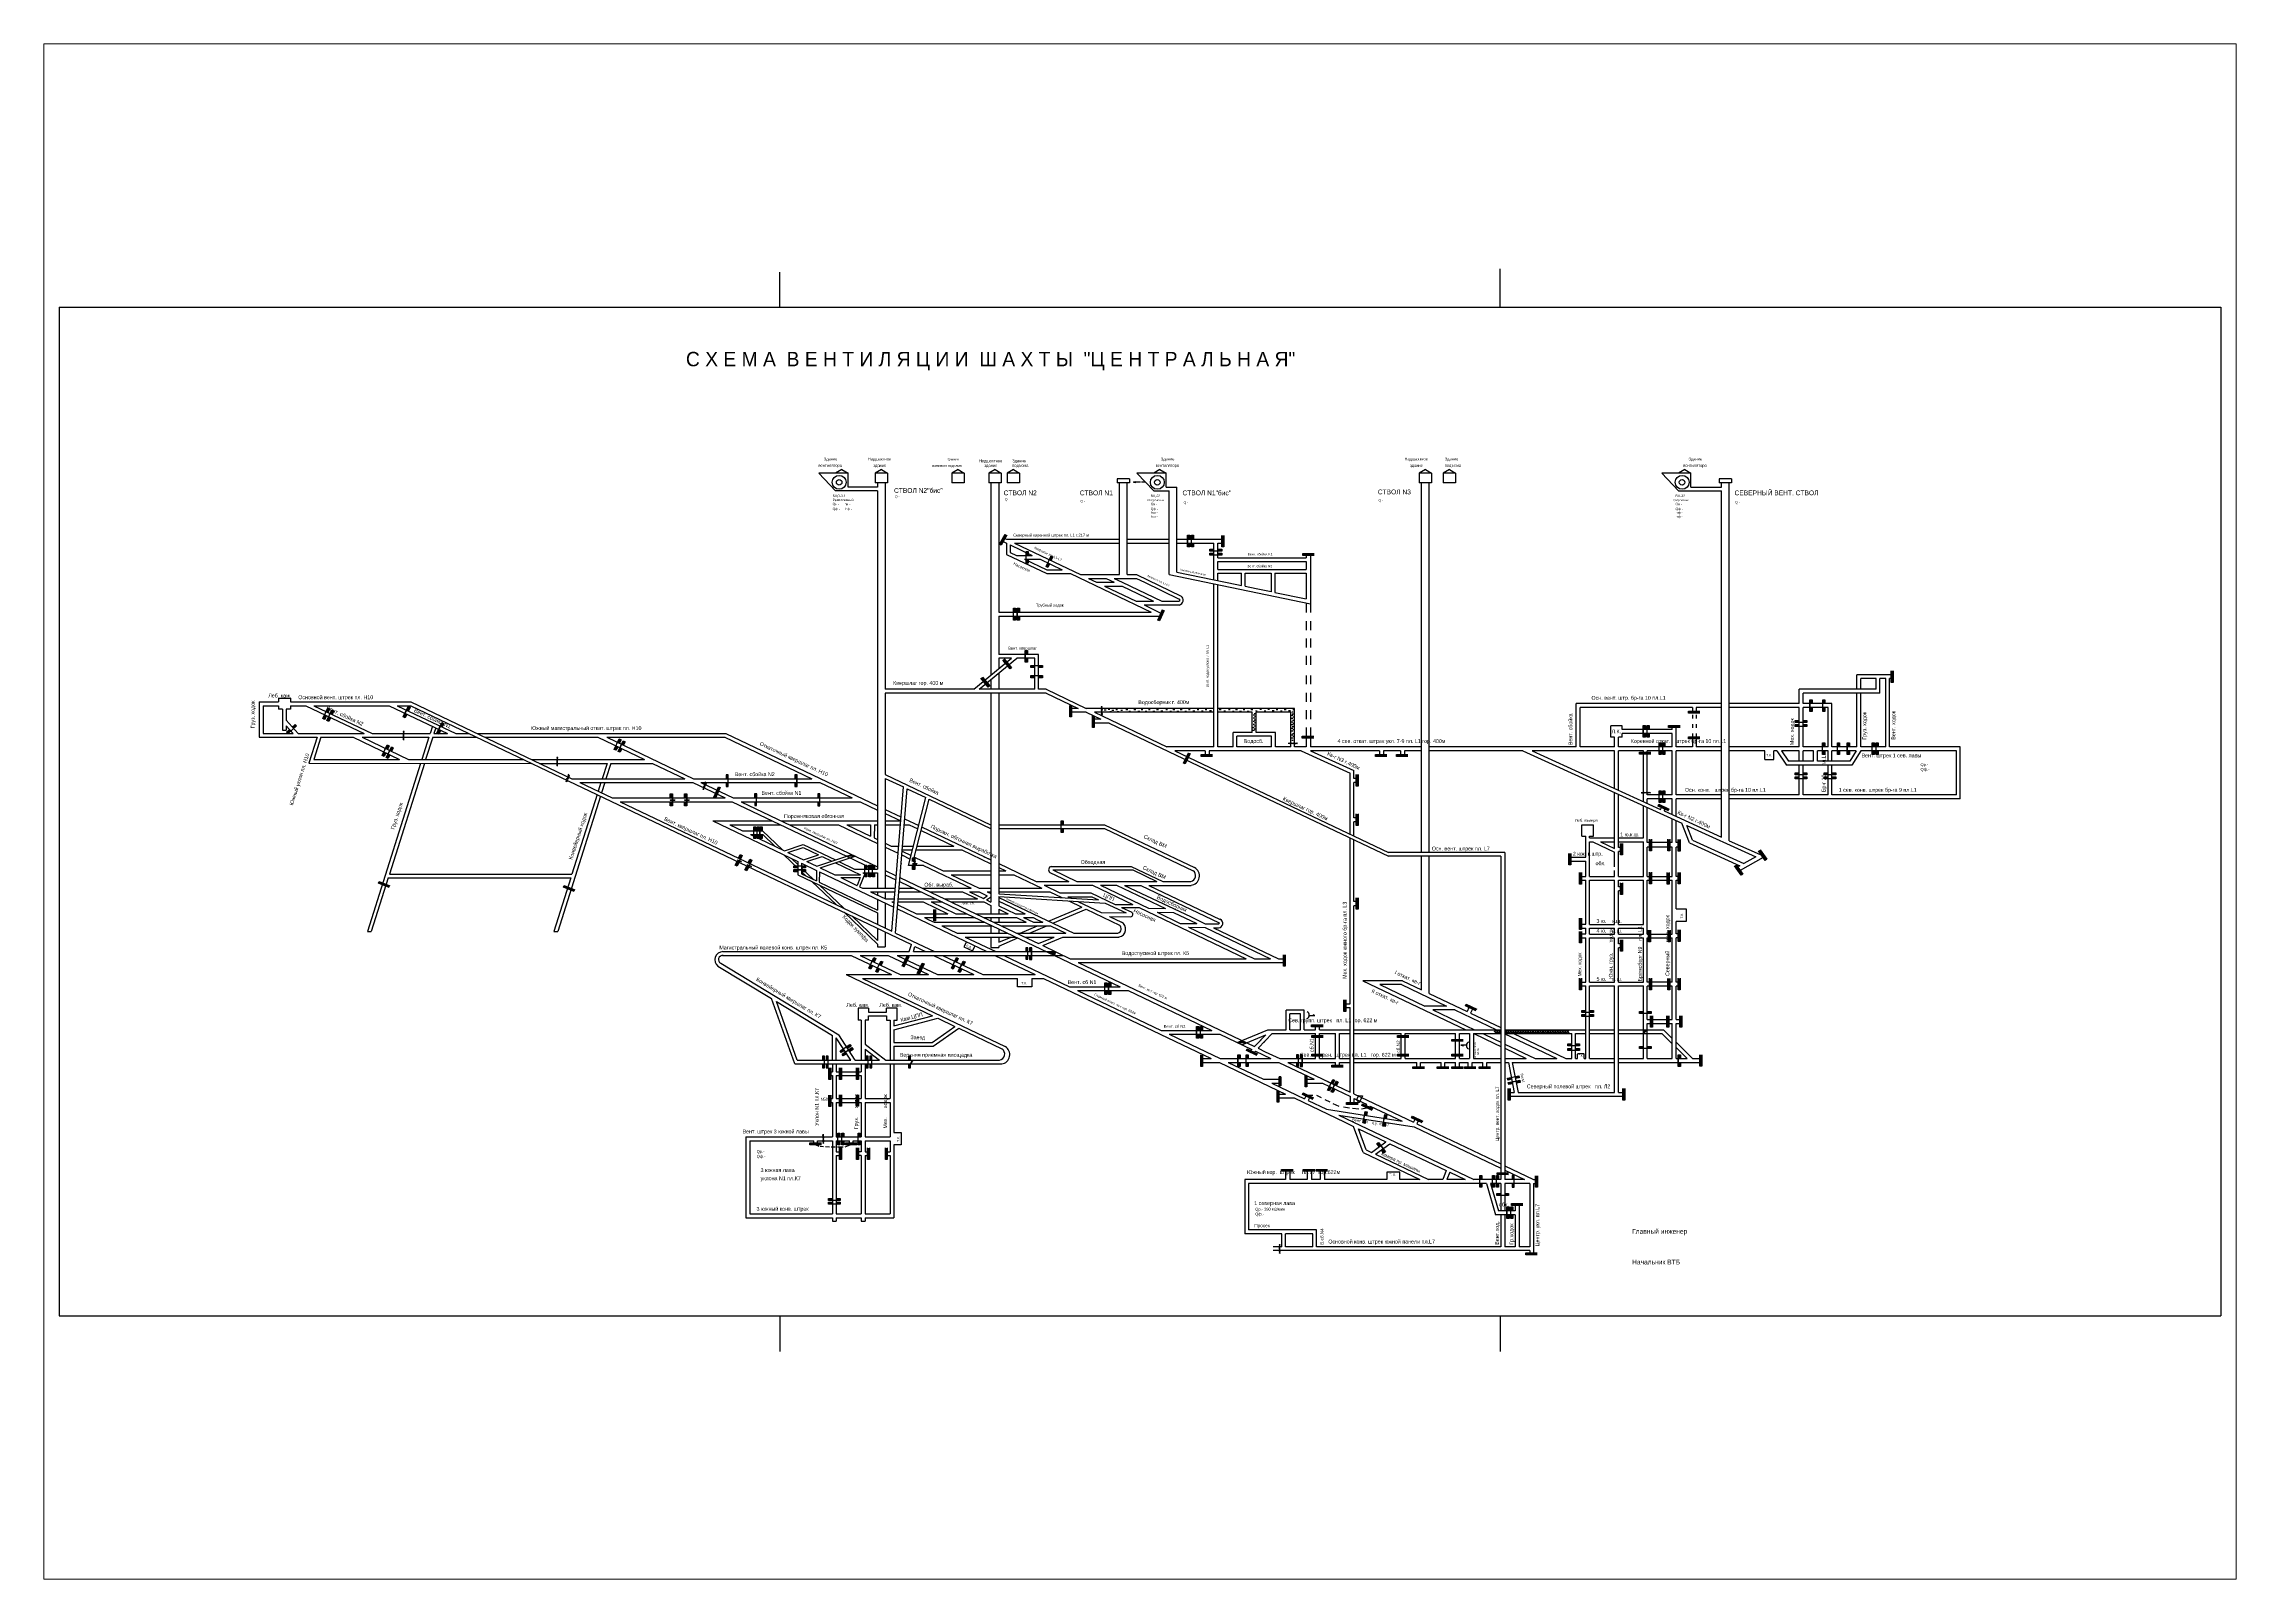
# Paper-space layout 'Layout2' of a CAD drawing. Header units: millimetres. Extents: x 29 to 262, y 20 to 183.
# The model-space entities are those that its viewports show. They can reach past a viewport. Long polylines and large blocks are cut down to what shows.
import ezdxf

# ---------------------------------------------------------------- set-up
doc = ezdxf.new("R2010")
doc.units = ezdxf.units.MM
for name, color, linetype in [('Двери', 7, 'Continuous'), ('Микросхема', 7, 'Continuous'), ('Перемычки', 7, 'Continuous')]:
    doc.layers.add(name, color=color, linetype=linetype)

msp = doc.modelspace()

# ---------------------------------------------------------------- hatches: boundary and pattern name
for points in [[(-579.5, -91.2), (-585, -93), (-575.9, -92.9)], [(-367.6, -192.3), (-376.8, -192.3), (-368.5, -196.3)], [(-173.4, -284.9), (-178.3, -287), (-168.5, -287.2)]]:
    msp.add_hatch(color=256).paths.add_polyline_path(points)
h = msp.add_hatch(color=256)
h.paths.add_polyline_path([(-168.8, -295.2), (-165.2, -297), (-165.1, -296.9), (-168.7, -295.1), (-167.8, -293.4), (-164.2, -295.1), (-164.2, -295), (-167.8, -293.2)])
h.paths.add_polyline_path([(-165.1, -296.9), (-165.2, -297), (-157.9, -300.6), (-156.9, -298.7), (-164.2, -295), (-164.2, -295.1), (-157.1, -298.7), (-157.9, -300.5)])
h = msp.add_hatch(color=3)
h.paths.add_polyline_path([(-167.8, -293.4), (-168.7, -295.1), (-165.1, -296.9), (-164.2, -295.1)])
h.paths.add_polyline_path([(-161.5, -298.7), (-160.6, -296.9), (-164.2, -295.1), (-165.1, -296.9)])
h.paths.add_polyline_path([(-161.5, -298.7), (-157.9, -300.5), (-157.1, -298.7), (-160.6, -296.9)])
h = msp.add_hatch(color=256)
h.paths.add_polyline_path([(111.2, -324.4), (115.2, -323.6), (114.8, -321.5), (110.8, -322.3), (110.8, -322.4), (114.7, -321.6), (115.1, -323.5), (111.2, -324.3)])
h.paths.add_polyline_path([(106.9, -323.2), (110.8, -322.4), (110.8, -322.3), (106.9, -323.1)])
h.paths.add_polyline_path([(103.3, -326), (107.3, -325.2), (107.3, -325.1), (103.4, -325.9), (103, -324), (106.9, -323.2), (106.9, -323.1), (102.9, -323.9)])
h = msp.add_hatch(color=3)
h.paths.add_polyline_path([(115.1, -323.5), (114.7, -321.6), (110.8, -322.4), (111.2, -324.3)])
h.paths.add_polyline_path([(103, -324), (103.4, -325.9), (107.3, -325.1), (106.9, -323.2)])
h = msp.add_hatch(color=256)
h.paths.add_polyline_path([(112.2, -329.2), (116.2, -328.4), (115.8, -326.2), (111.8, -327.1), (111.8, -327.2), (115.7, -326.4), (116.1, -328.3), (112.2, -329.1)])
h.paths.add_polyline_path([(107.9, -328), (111.8, -327.2), (111.8, -327.1), (107.8, -327.9)])
h.paths.add_polyline_path([(104.3, -330.8), (108.3, -330), (108.3, -329.9), (104.3, -330.7), (103.9, -328.7), (107.9, -328), (107.8, -327.9), (103.8, -328.7)])
h = msp.add_hatch(color=3)
h.paths.add_polyline_path([(116.1, -328.3), (115.7, -326.4), (111.8, -327.2), (112.2, -329.1)])
h.paths.add_polyline_path([(103.9, -328.7), (104.3, -330.7), (108.3, -329.9), (107.9, -328)])
at = {"layer": 'Двери'}
h = msp.add_hatch(color=256, dxfattribs=at)
h.paths.add_polyline_path([(-227.7, 237.1), (-227.7, 241.2), (-229.9, 241.2), (-229.9, 237.1), (-229.8, 237.1), (-229.8, 241.1), (-227.8, 241.1), (-227.8, 237.1)])
h.paths.add_polyline_path([(-229.8, 233.1), (-229.8, 237.1), (-229.9, 237.1), (-229.9, 233.1)])
h.paths.add_polyline_path([(-227.7, 229), (-227.7, 233.1), (-227.8, 233.1), (-227.8, 229.1), (-229.8, 229.1), (-229.8, 233.1), (-229.9, 233.1), (-229.9, 229)])
h = msp.add_hatch(color=3, dxfattribs=at)
h.paths.add_polyline_path([(-227.8, 241.1), (-229.8, 241.1), (-229.8, 237.1), (-227.8, 237.1)])
h.paths.add_polyline_path([(-229.8, 229.1), (-227.8, 229.1), (-227.8, 233.1), (-229.8, 233.1)])
h = msp.add_hatch(color=256, dxfattribs=at)
h.paths.add_polyline_path([(-223.7, 237.1), (-223.7, 241.2), (-225.9, 241.2), (-225.9, 237.1), (-225.8, 237.1), (-225.8, 241.1), (-223.8, 241.1), (-223.8, 237.1)])
h.paths.add_polyline_path([(-225.8, 233.1), (-225.8, 237.1), (-225.9, 237.1), (-225.9, 233.1)])
h.paths.add_polyline_path([(-223.7, 229), (-223.7, 233.1), (-223.8, 233.1), (-223.8, 229.1), (-225.8, 229.1), (-225.8, 233.1), (-225.9, 233.1), (-225.9, 229)])
h = msp.add_hatch(color=3, dxfattribs=at)
h.paths.add_polyline_path([(-223.8, 241.1), (-225.8, 241.1), (-225.8, 237.1), (-223.8, 237.1)])
h.paths.add_polyline_path([(-225.8, 229.1), (-223.8, 229.1), (-223.8, 233.1), (-225.8, 233.1)])
h = msp.add_hatch(color=256, dxfattribs=at)
h.paths.add_polyline_path([(-395.9, 220.2), (-395.9, 224.3), (-398.1, 224.3), (-398.1, 220.2), (-398, 220.2), (-398, 224.2), (-396, 224.2), (-396, 220.2)])
h.paths.add_polyline_path([(-398, 216.2), (-398, 220.2), (-398.1, 220.2), (-398.1, 216.2)])
h.paths.add_polyline_path([(-395.9, 212.1), (-395.9, 216.2), (-396, 216.2), (-396, 212.2), (-398, 212.2), (-398, 216.2), (-398.1, 216.2), (-398.1, 212.1)])
h = msp.add_hatch(color=3, dxfattribs=at)
h.paths.add_polyline_path([(-396, 224.2), (-398, 224.2), (-398, 220.2), (-396, 220.2)])
h.paths.add_polyline_path([(-398, 212.2), (-396, 212.2), (-396, 216.2), (-398, 216.2)])
h = msp.add_hatch(color=256, dxfattribs=at)
h.paths.add_polyline_path([(-371.8, 215.1), (-370.1, 218.8), (-372.1, 219.7), (-373.8, 216), (-373.7, 216), (-372, 219.6), (-370.2, 218.7), (-371.9, 215.1)])
h.paths.add_polyline_path([(-375.5, 212.3), (-373.7, 216), (-373.8, 216), (-375.5, 212.4)])
h.paths.add_polyline_path([(-375.3, 207.7), (-373.6, 211.4), (-373.7, 211.5), (-375.4, 207.9), (-377.2, 208.7), (-375.5, 212.3), (-375.5, 212.4), (-377.3, 208.7)])
h = msp.add_hatch(color=3, dxfattribs=at)
h.paths.add_polyline_path([(-370.2, 218.7), (-372, 219.6), (-373.7, 216), (-371.9, 215.1)])
h.paths.add_polyline_path([(-377.2, 208.7), (-375.4, 207.9), (-373.7, 211.5), (-375.5, 212.3)])
h = msp.add_hatch(color=256, dxfattribs=at)
h.paths.add_polyline_path([(-202.6, 226.7), (-206.7, 226.7), (-206.7, 224.5), (-202.6, 224.5), (-202.6, 224.6), (-206.6, 224.6), (-206.6, 226.6), (-202.6, 226.6)])
h.paths.add_polyline_path([(-198.6, 224.6), (-202.6, 224.6), (-202.6, 224.5), (-198.6, 224.5)])
h.paths.add_polyline_path([(-194.5, 226.7), (-198.6, 226.7), (-198.6, 226.6), (-194.6, 226.6), (-194.6, 224.6), (-198.6, 224.6), (-198.6, 224.5), (-194.5, 224.5)])
h = msp.add_hatch(color=256, dxfattribs=at)
h.paths.add_polyline_path([(-202.6, 222.7), (-206.7, 222.7), (-206.7, 220.5), (-202.6, 220.5), (-202.6, 220.6), (-206.6, 220.6), (-206.6, 222.6), (-202.6, 222.6)])
h.paths.add_polyline_path([(-198.6, 220.6), (-202.6, 220.6), (-202.6, 220.5), (-198.6, 220.5)])
h.paths.add_polyline_path([(-194.5, 222.7), (-198.6, 222.7), (-198.6, 222.6), (-194.6, 222.6), (-194.6, 220.6), (-198.6, 220.6), (-198.6, 220.5), (-194.5, 220.5)])
h = msp.add_hatch(color=3, dxfattribs=at)
h.paths.add_polyline_path([(-206.6, 226.6), (-206.6, 224.6), (-202.6, 224.6), (-202.6, 226.6)])
h.paths.add_polyline_path([(-194.6, 224.6), (-194.6, 226.6), (-198.6, 226.6), (-198.6, 224.6)])
h = msp.add_hatch(color=3, dxfattribs=at)
h.paths.add_polyline_path([(-206.6, 222.6), (-206.6, 220.6), (-202.6, 220.6), (-202.6, 222.6)])
h.paths.add_polyline_path([(-194.6, 220.6), (-194.6, 222.6), (-198.6, 222.6), (-198.6, 220.6)])
h = msp.add_hatch(color=256, dxfattribs=at)
h.paths.add_polyline_path([(-409, 161.1), (-409, 165.2), (-411.2, 165.2), (-411.2, 161.1), (-411.1, 161.1), (-411.1, 165.1), (-409.1, 165.1), (-409.1, 161.1)])
h.paths.add_polyline_path([(-411.1, 157.1), (-411.1, 161.1), (-411.2, 161.1), (-411.2, 157.1)])
h.paths.add_polyline_path([(-409, 153), (-409, 157.1), (-409.1, 157.1), (-409.1, 153.1), (-411.1, 153.1), (-411.1, 157.1), (-411.2, 157.1), (-411.2, 153)])
h = msp.add_hatch(color=256, dxfattribs=at)
h.paths.add_polyline_path([(-409, 161), (-409, 165.1), (-411.2, 165.1), (-411.2, 161), (-411.1, 161), (-411.1, 165), (-409.1, 165), (-409.1, 161)])
h.paths.add_polyline_path([(-411.1, 157), (-411.1, 161), (-411.2, 161), (-411.2, 157)])
h.paths.add_polyline_path([(-409, 152.9), (-409, 157), (-409.1, 157), (-409.1, 153), (-411.1, 153), (-411.1, 157), (-411.2, 157), (-411.2, 152.9)])
h = msp.add_hatch(color=3, dxfattribs=at)
h.paths.add_polyline_path([(-409.1, 165.1), (-411.1, 165.1), (-411.1, 161.1), (-409.1, 161.1)])
h.paths.add_polyline_path([(-411.1, 153.1), (-409.1, 153.1), (-409.1, 157.1), (-411.1, 157.1)])
h = msp.add_hatch(color=3, dxfattribs=at)
h.paths.add_polyline_path([(-409.1, 165), (-411.1, 165), (-411.1, 161), (-409.1, 161)])
h.paths.add_polyline_path([(-411.1, 153), (-409.1, 153), (-409.1, 157), (-411.1, 157)])
h = msp.add_hatch(color=256, dxfattribs=at)
h.paths.add_polyline_path([(-405, 161.1), (-405, 165.2), (-407.2, 165.2), (-407.2, 161.1), (-407.1, 161.1), (-407.1, 165.1), (-405.1, 165.1), (-405.1, 161.1)])
h.paths.add_polyline_path([(-407.1, 157.1), (-407.1, 161.1), (-407.2, 161.1), (-407.2, 157.1)])
h.paths.add_polyline_path([(-405, 153), (-405, 157.1), (-405.1, 157.1), (-405.1, 153.1), (-407.1, 153.1), (-407.1, 157.1), (-407.2, 157.1), (-407.2, 153)])
h = msp.add_hatch(color=256, dxfattribs=at)
h.paths.add_polyline_path([(-405, 161), (-405, 165.1), (-407.2, 165.1), (-407.2, 161), (-407.1, 161), (-407.1, 165), (-405.1, 165), (-405.1, 161)])
h.paths.add_polyline_path([(-407.1, 157), (-407.1, 161), (-407.2, 161), (-407.2, 157)])
h.paths.add_polyline_path([(-405, 152.9), (-405, 157), (-405.1, 157), (-405.1, 153), (-407.1, 153), (-407.1, 157), (-407.2, 157), (-407.2, 152.9)])
h = msp.add_hatch(color=3, dxfattribs=at)
h.paths.add_polyline_path([(-405.1, 165.1), (-407.1, 165.1), (-407.1, 161.1), (-405.1, 161.1)])
h.paths.add_polyline_path([(-407.1, 153.1), (-405.1, 153.1), (-405.1, 157.1), (-407.1, 157.1)])
h = msp.add_hatch(color=3, dxfattribs=at)
h.paths.add_polyline_path([(-405.1, 165), (-407.1, 165), (-407.1, 161), (-405.1, 161)])
h.paths.add_polyline_path([(-407.1, 153), (-405.1, 153), (-405.1, 157), (-407.1, 157)])
h = msp.add_hatch(color=256, dxfattribs=at)
h.paths.add_polyline_path([(-396.7, 117.1), (-396.7, 121.2), (-398.9, 121.2), (-398.9, 117.1), (-398.8, 117.1), (-398.8, 121.1), (-396.8, 121.1), (-396.8, 117.1)])
h.paths.add_polyline_path([(-398.8, 113.1), (-398.8, 117.1), (-398.9, 117.1), (-398.9, 113.1)])
h.paths.add_polyline_path([(-396.7, 109), (-396.7, 113.1), (-396.8, 113.1), (-396.8, 109.1), (-398.8, 109.1), (-398.8, 113.1), (-398.9, 113.1), (-398.9, 109)])
h = msp.add_hatch(color=3, dxfattribs=at)
h.paths.add_polyline_path([(-396.8, 121.1), (-398.8, 121.1), (-398.8, 117.1), (-396.8, 117.1)])
h.paths.add_polyline_path([(-398.8, 109.1), (-396.8, 109.1), (-396.8, 113.1), (-398.8, 113.1)])
h = msp.add_hatch(color=256, dxfattribs=at)
h.paths.add_polyline_path([(-385.1, 103.5), (-381, 103.5), (-381, 105.7), (-385.1, 105.7), (-385.1, 105.6), (-381.1, 105.6), (-381.1, 103.6), (-385.1, 103.6)])
h.paths.add_polyline_path([(-389.1, 105.6), (-385.1, 105.6), (-385.1, 105.7), (-389.1, 105.7)])
h.paths.add_polyline_path([(-393.2, 103.5), (-389.1, 103.5), (-389.1, 103.6), (-393.1, 103.6), (-393.1, 105.6), (-389.1, 105.6), (-389.1, 105.7), (-393.2, 105.7)])
h = msp.add_hatch(color=256, dxfattribs=at)
h.paths.add_polyline_path([(-385.1, 92.9), (-381, 92.9), (-381, 95.1), (-385.1, 95.1), (-385.1, 95), (-381.1, 95), (-381.1, 93), (-385.1, 93)])
h.paths.add_polyline_path([(-389.1, 95), (-385.1, 95), (-385.1, 95.1), (-389.1, 95.1)])
h.paths.add_polyline_path([(-393.2, 92.9), (-389.1, 92.9), (-389.1, 93), (-393.1, 93), (-393.1, 95), (-389.1, 95), (-389.1, 95.1), (-393.2, 95.1)])
h = msp.add_hatch(color=3, dxfattribs=at)
h.paths.add_polyline_path([(-381.1, 103.6), (-381.1, 105.6), (-385.1, 105.6), (-385.1, 103.6)])
h.paths.add_polyline_path([(-393.1, 105.6), (-393.1, 103.6), (-389.1, 103.6), (-389.1, 105.6)])
h = msp.add_hatch(color=3, dxfattribs=at)
h.paths.add_polyline_path([(-381.1, 93), (-381.1, 95), (-385.1, 95), (-385.1, 93)])
h.paths.add_polyline_path([(-393.1, 95), (-393.1, 93), (-389.1, 93), (-389.1, 95)])
h = msp.add_hatch(color=256, dxfattribs=at)
h.paths.add_polyline_path([(420, 65.9), (420, 70), (417.8, 70), (417.8, 65.9), (417.9, 65.9), (417.9, 69.9), (419.9, 69.9), (419.9, 65.9)])
h.paths.add_polyline_path([(417.9, 61.9), (417.9, 65.9), (417.8, 65.9), (417.8, 61.9)])
h.paths.add_polyline_path([(420, 57.8), (420, 61.9), (419.9, 61.9), (419.9, 57.9), (417.9, 57.9), (417.9, 61.9), (417.8, 61.9), (417.8, 57.8)])
h = msp.add_hatch(color=3, dxfattribs=at)
h.paths.add_polyline_path([(419.9, 69.9), (417.9, 69.9), (417.9, 65.9), (419.9, 65.9)])
h.paths.add_polyline_path([(417.9, 57.9), (419.9, 57.9), (419.9, 61.9), (417.9, 61.9)])
h = msp.add_hatch(color=256, dxfattribs=at)
h.paths.add_polyline_path([(433.3, 65.9), (433.3, 70), (431.1, 70), (431.1, 65.9), (431.2, 65.9), (431.2, 69.9), (433.2, 69.9), (433.2, 65.9)])
h.paths.add_polyline_path([(431.2, 61.9), (431.2, 65.9), (431.1, 65.9), (431.1, 61.9)])
h.paths.add_polyline_path([(433.3, 57.8), (433.3, 61.9), (433.2, 61.9), (433.2, 57.9), (431.2, 57.9), (431.2, 61.9), (431.1, 61.9), (431.1, 57.8)])
h = msp.add_hatch(color=3, dxfattribs=at)
h.paths.add_polyline_path([(433.2, 69.9), (431.2, 69.9), (431.2, 65.9), (433.2, 65.9)])
h.paths.add_polyline_path([(431.2, 57.9), (433.2, 57.9), (433.2, 61.9), (431.2, 61.9)])
h = msp.add_hatch(color=256, dxfattribs=at)
h.paths.add_polyline_path([(-1124.7, 56.7), (-1122.9, 60.4), (-1124.9, 61.4), (-1126.6, 57.7), (-1126.5, 57.6), (-1124.8, 61.2), (-1123, 60.4), (-1124.7, 56.7)])
h.paths.add_polyline_path([(-1128.3, 54), (-1126.5, 57.6), (-1126.6, 57.7), (-1128.4, 54)])
h.paths.add_polyline_path([(-1128.1, 49.4), (-1126.4, 53.1), (-1126.5, 53.1), (-1128.2, 49.5), (-1130, 50.4), (-1128.3, 54), (-1128.4, 54), (-1130.1, 50.3)])
h = msp.add_hatch(color=3, dxfattribs=at)
h.paths.add_polyline_path([(-1123, 60.4), (-1124.8, 61.2), (-1126.5, 57.6), (-1124.7, 56.7)])
h.paths.add_polyline_path([(-1130, 50.4), (-1128.2, 49.5), (-1126.5, 53.1), (-1128.3, 54)])
h = msp.add_hatch(color=256, dxfattribs=at)
h.paths.add_polyline_path([(-1120.4, 54.7), (-1118.6, 58.4), (-1120.6, 59.3), (-1122.4, 55.6), (-1122.3, 55.6), (-1120.5, 59.2), (-1118.7, 58.3), (-1120.5, 54.7)])
h.paths.add_polyline_path([(-1124, 52), (-1122.3, 55.6), (-1122.4, 55.6), (-1124.1, 52)])
h.paths.add_polyline_path([(-1123.9, 47.4), (-1122.1, 51.1), (-1122.2, 51.1), (-1123.9, 47.5), (-1125.7, 48.3), (-1124, 52), (-1124.1, 52), (-1125.8, 48.3)])
h = msp.add_hatch(color=3, dxfattribs=at)
h.paths.add_polyline_path([(-1118.7, 58.3), (-1120.5, 59.2), (-1122.3, 55.6), (-1120.5, 54.7)])
h.paths.add_polyline_path([(-1125.7, 48.3), (-1123.9, 47.5), (-1122.2, 51.1), (-1124, 52)])
h = msp.add_hatch(color=256, dxfattribs=at)
h.paths.add_polyline_path([(-1040.9, 58.4), (-1039.1, 62.1), (-1041.1, 63), (-1042.8, 59.3), (-1042.7, 59.3), (-1041, 62.9), (-1039.2, 62), (-1040.9, 58.4)])
h.paths.add_polyline_path([(-1044.5, 55.7), (-1042.7, 59.3), (-1042.8, 59.3), (-1044.6, 55.7)])
h.paths.add_polyline_path([(-1044.3, 51.1), (-1042.6, 54.8), (-1042.7, 54.8), (-1044.4, 51.2), (-1046.2, 52.1), (-1044.5, 55.7), (-1044.6, 55.7), (-1046.3, 52)])
h = msp.add_hatch(color=3, dxfattribs=at)
h.paths.add_polyline_path([(-1039.2, 62), (-1041, 62.9), (-1042.7, 59.3), (-1040.9, 58.4)])
h.paths.add_polyline_path([(-1046.2, 52.1), (-1044.4, 51.2), (-1042.7, 54.8), (-1044.5, 55.7)])
h = msp.add_hatch(color=256, dxfattribs=at)
h.paths.add_polyline_path([(-1005.7, 41.5), (-1004, 45.2), (-1006, 46.1), (-1007.7, 42.4), (-1007.6, 42.4), (-1005.9, 46), (-1004.1, 45.1), (-1005.8, 41.5)])
h.paths.add_polyline_path([(-1009.4, 38.8), (-1007.6, 42.4), (-1007.7, 42.4), (-1009.4, 38.8)])
h.paths.add_polyline_path([(-1009.2, 34.2), (-1007.5, 37.9), (-1007.5, 37.9), (-1009.3, 34.3), (-1011.1, 35.1), (-1009.4, 38.8), (-1009.4, 38.8), (-1011.2, 35.1)])
h = msp.add_hatch(color=3, dxfattribs=at)
h.paths.add_polyline_path([(-1004.1, 45.1), (-1005.9, 46), (-1007.6, 42.4), (-1005.8, 41.5)])
h.paths.add_polyline_path([(-1011.1, 35.1), (-1009.3, 34.3), (-1007.5, 37.9), (-1009.4, 38.8)])
h = msp.add_hatch(color=256, dxfattribs=at)
h.paths.add_polyline_path([(406.6, 48.4), (402.5, 48.4), (402.5, 46.2), (406.6, 46.2), (406.6, 46.3), (402.6, 46.3), (402.6, 48.3), (406.6, 48.3)])
h.paths.add_polyline_path([(410.6, 46.3), (406.6, 46.3), (406.6, 46.2), (410.6, 46.2)])
h.paths.add_polyline_path([(414.7, 48.4), (410.6, 48.4), (410.6, 48.3), (414.6, 48.3), (414.6, 46.3), (410.6, 46.3), (410.6, 46.2), (414.7, 46.2)])
h = msp.add_hatch(color=3, dxfattribs=at)
h.paths.add_polyline_path([(402.6, 48.3), (402.6, 46.3), (406.6, 46.3), (406.6, 48.3)])
h.paths.add_polyline_path([(414.6, 46.3), (414.6, 48.3), (410.6, 48.3), (410.6, 46.3)])
h = msp.add_hatch(color=256, dxfattribs=at)
h.paths.add_polyline_path([(-1161.8, 41.5), (-1158.8, 44.3), (-1157.3, 42.7), (-1160.3, 39.9), (-1160.4, 40), (-1157.5, 42.7), (-1158.8, 44.2), (-1161.8, 41.5)])
h.paths.add_polyline_path([(-1163.4, 37.3), (-1160.4, 40), (-1160.3, 39.9), (-1163.3, 37.2)])
h.paths.add_polyline_path([(-1167.8, 36.1), (-1164.8, 38.9), (-1164.7, 38.8), (-1167.7, 36.1), (-1166.3, 34.6), (-1163.4, 37.3), (-1163.3, 37.2), (-1166.4, 34.5)])
h = msp.add_hatch(color=3, dxfattribs=at)
h.paths.add_polyline_path([(-1158.8, 44.2), (-1157.5, 42.7), (-1160.4, 40), (-1161.8, 41.5)])
h.paths.add_polyline_path([(-1166.3, 34.6), (-1167.7, 36.1), (-1164.7, 38.8), (-1163.4, 37.3)])
h = msp.add_hatch(color=256, dxfattribs=at)
h.paths.add_polyline_path([(-1062.8, 18.3), (-1061, 22), (-1063, 22.9), (-1064.8, 19.2), (-1064.7, 19.2), (-1063, 22.8), (-1061.2, 21.9), (-1062.9, 18.3)])
h.paths.add_polyline_path([(-1066.4, 15.5), (-1064.7, 19.2), (-1064.8, 19.2), (-1066.5, 15.6)])
h.paths.add_polyline_path([(-1066.3, 10.9), (-1064.5, 14.6), (-1064.6, 14.7), (-1066.3, 11.1), (-1068.1, 11.9), (-1066.4, 15.5), (-1066.5, 15.6), (-1068.3, 11.9)])
h = msp.add_hatch(color=256, dxfattribs=at)
h.paths.add_polyline_path([(-821.4, 24.6), (-819.6, 28.3), (-821.6, 29.2), (-823.4, 25.5), (-823.3, 25.5), (-821.6, 29.1), (-819.7, 28.2), (-821.5, 24.6)])
h.paths.add_polyline_path([(-825, 21.9), (-823.3, 25.5), (-823.4, 25.5), (-825.1, 21.9)])
h.paths.add_polyline_path([(-824.9, 17.3), (-823.1, 21), (-823.2, 21), (-824.9, 17.4), (-826.7, 18.3), (-825, 21.9), (-825.1, 21.9), (-826.9, 18.2)])
h = msp.add_hatch(color=3, dxfattribs=at)
h.paths.add_polyline_path([(-819.7, 28.2), (-821.6, 29.1), (-823.3, 25.5), (-821.5, 24.6)])
h.paths.add_polyline_path([(-826.7, 18.3), (-824.9, 17.4), (-823.2, 21), (-825, 21.9)])
h = msp.add_hatch(color=256, dxfattribs=at)
h.paths.add_polyline_path([(-817.1, 22.5), (-815.3, 26.2), (-817.3, 27.2), (-819.1, 23.5), (-819, 23.5), (-817.3, 27.1), (-815.5, 26.2), (-817.2, 22.6)])
h.paths.add_polyline_path([(-820.7, 19.8), (-819, 23.5), (-819.1, 23.5), (-820.8, 19.9)])
h.paths.add_polyline_path([(-820.6, 15.2), (-818.8, 18.9), (-818.9, 19), (-820.6, 15.4), (-822.4, 16.2), (-820.7, 19.8), (-820.8, 19.9), (-822.6, 16.2)])
h = msp.add_hatch(color=3, dxfattribs=at)
h.paths.add_polyline_path([(-815.5, 26.2), (-817.3, 27.1), (-819, 23.5), (-817.2, 22.6)])
h.paths.add_polyline_path([(-822.4, 16.2), (-820.6, 15.4), (-818.9, 19), (-820.7, 19.8)])
h = msp.add_hatch(color=256, dxfattribs=at)
h.paths.add_polyline_path([(246.5, 38.9), (246.5, 43), (244.3, 43), (244.3, 38.9), (244.4, 38.9), (244.4, 42.9), (246.4, 42.9), (246.4, 38.9)])
h.paths.add_polyline_path([(244.4, 34.9), (244.4, 38.9), (244.3, 38.9), (244.3, 34.9)])
h.paths.add_polyline_path([(246.5, 30.8), (246.5, 34.9), (246.4, 34.9), (246.4, 30.9), (244.4, 30.9), (244.4, 34.9), (244.3, 34.9), (244.3, 30.8)])
h = msp.add_hatch(color=3, dxfattribs=at)
h.paths.add_polyline_path([(246.4, 42.9), (244.4, 42.9), (244.4, 38.9), (246.4, 38.9)])
h.paths.add_polyline_path([(244.4, 30.9), (246.4, 30.9), (246.4, 34.9), (244.4, 34.9)])
h = msp.add_hatch(color=256, dxfattribs=at)
h.paths.add_polyline_path([(250.5, 38.9), (250.5, 43), (248.3, 43), (248.3, 38.9), (248.4, 38.9), (248.4, 42.9), (250.4, 42.9), (250.4, 38.9)])
h.paths.add_polyline_path([(248.4, 34.9), (248.4, 38.9), (248.3, 38.9), (248.3, 34.9)])
h.paths.add_polyline_path([(250.5, 30.8), (250.5, 34.9), (250.4, 34.9), (250.4, 30.9), (248.4, 30.9), (248.4, 34.9), (248.3, 34.9), (248.3, 30.8)])
h = msp.add_hatch(color=3, dxfattribs=at)
h.paths.add_polyline_path([(250.4, 42.9), (248.4, 42.9), (248.4, 38.9), (250.4, 38.9)])
h.paths.add_polyline_path([(248.4, 30.9), (250.4, 30.9), (250.4, 34.9), (248.4, 34.9)])
h = msp.add_hatch(color=256, dxfattribs=at)
h.paths.add_polyline_path([(262.9, 20.9), (262.9, 25), (260.7, 25), (260.7, 20.9), (260.8, 20.9), (260.8, 24.9), (262.8, 24.9), (262.8, 20.9)])
h.paths.add_polyline_path([(260.8, 16.9), (260.8, 20.9), (260.7, 20.9), (260.7, 16.9)])
h.paths.add_polyline_path([(262.9, 12.8), (262.9, 16.9), (262.8, 16.9), (262.8, 12.9), (260.8, 12.9), (260.8, 16.9), (260.7, 16.9), (260.7, 12.8)])
h = msp.add_hatch(color=3, dxfattribs=at)
h.paths.add_polyline_path([(262.8, 24.9), (260.8, 24.9), (260.8, 20.9), (262.8, 20.9)])
h.paths.add_polyline_path([(260.8, 12.9), (262.8, 12.9), (262.8, 16.9), (260.8, 16.9)])
h = msp.add_hatch(color=256, dxfattribs=at)
h.paths.add_polyline_path([(266.9, 20.9), (266.9, 25), (264.7, 25), (264.7, 20.9), (264.8, 20.9), (264.8, 24.9), (266.8, 24.9), (266.8, 20.9)])
h.paths.add_polyline_path([(264.8, 16.9), (264.8, 20.9), (264.7, 20.9), (264.7, 16.9)])
h.paths.add_polyline_path([(266.9, 12.8), (266.9, 16.9), (266.8, 16.9), (266.8, 12.9), (264.8, 12.9), (264.8, 16.9), (264.7, 16.9), (264.7, 12.8)])
h = msp.add_hatch(color=3, dxfattribs=at)
h.paths.add_polyline_path([(266.8, 24.9), (264.8, 24.9), (264.8, 20.9), (266.8, 20.9)])
h.paths.add_polyline_path([(264.8, 12.9), (266.8, 12.9), (266.8, 16.9), (264.8, 16.9)])
h = msp.add_hatch(color=256, dxfattribs=at)
h.paths.add_polyline_path([(406.6, 44.3), (402.5, 44.3), (402.5, 42.1), (406.6, 42.1), (406.6, 42.2), (402.6, 42.2), (402.6, 44.2), (406.6, 44.2)])
h.paths.add_polyline_path([(410.6, 42.2), (406.6, 42.2), (406.6, 42.1), (410.6, 42.1)])
h.paths.add_polyline_path([(414.7, 44.3), (410.6, 44.3), (410.6, 44.2), (414.6, 44.2), (414.6, 42.2), (410.6, 42.2), (410.6, 42.1), (414.7, 42.1)])
h = msp.add_hatch(color=3, dxfattribs=at)
h.paths.add_polyline_path([(402.6, 44.2), (402.6, 42.2), (406.6, 42.2), (406.6, 44.2)])
h.paths.add_polyline_path([(414.6, 42.2), (414.6, 44.2), (410.6, 44.2), (410.6, 42.2)])
h = msp.add_hatch(color=256, dxfattribs=at)
h.paths.add_polyline_path([(433.1, 20.9), (433.1, 25), (430.9, 25), (430.9, 20.9), (431, 20.9), (431, 24.9), (433, 24.9), (433, 20.9)])
h.paths.add_polyline_path([(431, 16.9), (431, 20.9), (430.9, 20.9), (430.9, 16.9)])
h.paths.add_polyline_path([(433.1, 12.8), (433.1, 16.9), (433, 16.9), (433, 12.9), (431, 12.9), (431, 16.9), (430.9, 16.9), (430.9, 12.8)])
h = msp.add_hatch(color=3, dxfattribs=at)
h.paths.add_polyline_path([(433, 24.9), (431, 24.9), (431, 20.9), (433, 20.9)])
h.paths.add_polyline_path([(431, 12.9), (433, 12.9), (433, 16.9), (431, 16.9)])
h = msp.add_hatch(color=256, dxfattribs=at)
h.paths.add_polyline_path([(448.7, 20.9), (448.7, 25), (446.5, 25), (446.5, 20.9), (446.6, 20.9), (446.6, 24.9), (448.6, 24.9), (448.6, 20.9)])
h.paths.add_polyline_path([(446.6, 16.9), (446.6, 20.9), (446.5, 20.9), (446.5, 16.9)])
h.paths.add_polyline_path([(448.7, 12.8), (448.7, 16.9), (448.6, 16.9), (448.6, 12.9), (446.6, 12.9), (446.6, 16.9), (446.5, 16.9), (446.5, 12.8)])
h = msp.add_hatch(color=3, dxfattribs=at)
h.paths.add_polyline_path([(448.6, 24.9), (446.6, 24.9), (446.6, 20.9), (448.6, 20.9)])
h.paths.add_polyline_path([(446.6, 12.9), (448.6, 12.9), (448.6, 16.9), (446.6, 16.9)])
h = msp.add_hatch(color=256, dxfattribs=at)
h.paths.add_polyline_path([(458.8, 20.9), (458.8, 25), (456.6, 25), (456.6, 20.9), (456.7, 20.9), (456.7, 24.9), (458.7, 24.9), (458.7, 20.9)])
h.paths.add_polyline_path([(456.7, 16.9), (456.7, 20.9), (456.6, 20.9), (456.6, 16.9)])
h.paths.add_polyline_path([(458.8, 12.8), (458.8, 16.9), (458.7, 16.9), (458.7, 12.9), (456.7, 12.9), (456.7, 16.9), (456.6, 16.9), (456.6, 12.8)])
h = msp.add_hatch(color=3, dxfattribs=at)
h.paths.add_polyline_path([(458.7, 24.9), (456.7, 24.9), (456.7, 20.9), (458.7, 20.9)])
h.paths.add_polyline_path([(456.7, 12.9), (458.7, 12.9), (458.7, 16.9), (456.7, 16.9)])
h = msp.add_hatch(color=256, dxfattribs=at)
h.paths.add_polyline_path([(484.8, 20.9), (484.8, 25), (482.6, 25), (482.6, 20.9), (482.7, 20.9), (482.7, 24.9), (484.7, 24.9), (484.7, 20.9)])
h.paths.add_polyline_path([(482.7, 16.9), (482.7, 20.9), (482.6, 20.9), (482.6, 16.9)])
h.paths.add_polyline_path([(484.8, 12.8), (484.8, 16.9), (484.7, 16.9), (484.7, 12.9), (482.7, 12.9), (482.7, 16.9), (482.6, 16.9), (482.6, 12.8)])
h = msp.add_hatch(color=3, dxfattribs=at)
h.paths.add_polyline_path([(484.7, 24.9), (482.7, 24.9), (482.7, 20.9), (484.7, 20.9)])
h.paths.add_polyline_path([(482.7, 12.9), (484.7, 12.9), (484.7, 16.9), (482.7, 16.9)])
h = msp.add_hatch(color=256, dxfattribs=at)
h.paths.add_polyline_path([(488.8, 20.9), (488.8, 25), (486.6, 25), (486.6, 20.9), (486.7, 20.9), (486.7, 24.9), (488.7, 24.9), (488.7, 20.9)])
h.paths.add_polyline_path([(486.7, 16.9), (486.7, 20.9), (486.6, 20.9), (486.6, 16.9)])
h.paths.add_polyline_path([(488.8, 12.8), (488.8, 16.9), (488.7, 16.9), (488.7, 12.9), (486.7, 12.9), (486.7, 16.9), (486.6, 16.9), (486.6, 12.8)])
h = msp.add_hatch(color=3, dxfattribs=at)
h.paths.add_polyline_path([(488.7, 24.9), (486.7, 24.9), (486.7, 20.9), (488.7, 20.9)])
h.paths.add_polyline_path([(486.7, 12.9), (488.7, 12.9), (488.7, 16.9), (486.7, 16.9)])
h = msp.add_hatch(color=3, dxfattribs=at)
h.paths.add_polyline_path([(-1061.2, 21.9), (-1063, 22.8), (-1064.7, 19.2), (-1062.9, 18.3)])
h.paths.add_polyline_path([(-1068.1, 11.9), (-1066.3, 11.1), (-1064.6, 14.7), (-1066.4, 15.5)])
h = msp.add_hatch(color=256, dxfattribs=at)
h.paths.add_polyline_path([(-1058.5, 16.2), (-1056.8, 19.9), (-1058.7, 20.9), (-1060.5, 17.2), (-1060.4, 17.1), (-1058.7, 20.7), (-1056.9, 19.9), (-1058.6, 16.3)])
h.paths.add_polyline_path([(-1062.1, 13.5), (-1060.4, 17.1), (-1060.5, 17.2), (-1062.2, 13.5)])
h.paths.add_polyline_path([(-1062, 8.9), (-1060.3, 12.6), (-1060.3, 12.6), (-1062.1, 9), (-1063.9, 9.9), (-1062.1, 13.5), (-1062.2, 13.5), (-1064, 9.8)])
h = msp.add_hatch(color=3, dxfattribs=at)
h.paths.add_polyline_path([(-1056.9, 19.9), (-1058.7, 20.7), (-1060.4, 17.1), (-1058.6, 16.3)])
h.paths.add_polyline_path([(-1063.9, 9.9), (-1062.1, 9), (-1060.3, 12.6), (-1062.1, 13.5)])
h = msp.add_hatch(color=256, dxfattribs=at)
h.paths.add_polyline_path([(-710.4, -12.3), (-710.4, -8.2), (-708.2, -8.2), (-708.2, -12.3), (-708.3, -12.3), (-708.3, -8.3), (-710.3, -8.3), (-710.3, -12.3)])
h.paths.add_polyline_path([(-708.3, -16.3), (-708.3, -12.3), (-708.2, -12.3), (-708.2, -16.3)])
h.paths.add_polyline_path([(-710.4, -20.4), (-710.4, -16.3), (-710.3, -16.3), (-710.3, -20.3), (-708.3, -20.3), (-708.3, -16.3), (-708.2, -16.3), (-708.2, -20.4)])
h = msp.add_hatch(color=3, dxfattribs=at)
h.paths.add_polyline_path([(-710.3, -8.3), (-708.3, -8.3), (-708.3, -12.3), (-710.3, -12.3)])
h.paths.add_polyline_path([(-708.3, -20.3), (-710.3, -20.3), (-710.3, -16.3), (-708.3, -16.3)])
h = msp.add_hatch(color=256, dxfattribs=at)
h.paths.add_polyline_path([(-638.7, -12.3), (-638.7, -8.2), (-636.5, -8.2), (-636.5, -12.3), (-636.6, -12.3), (-636.6, -8.3), (-638.6, -8.3), (-638.6, -12.3)])
h.paths.add_polyline_path([(-636.6, -16.3), (-636.6, -12.3), (-636.5, -12.3), (-636.5, -16.3)])
h.paths.add_polyline_path([(-638.7, -20.4), (-638.7, -16.3), (-638.6, -16.3), (-638.6, -20.3), (-636.6, -20.3), (-636.6, -16.3), (-636.5, -16.3), (-636.5, -20.4)])
h = msp.add_hatch(color=3, dxfattribs=at)
h.paths.add_polyline_path([(-638.6, -8.3), (-636.6, -8.3), (-636.6, -12.3), (-638.6, -12.3)])
h.paths.add_polyline_path([(-636.6, -20.3), (-638.6, -20.3), (-638.6, -16.3), (-636.6, -16.3)])
h = msp.add_hatch(color=256, dxfattribs=at)
h.paths.add_polyline_path([(406.6, -6), (402.5, -6), (402.5, -8.2), (406.6, -8.2), (406.6, -8.1), (402.6, -8.1), (402.6, -6.1), (406.6, -6.1)])
h.paths.add_polyline_path([(410.6, -8.1), (406.6, -8.1), (406.6, -8.2), (410.6, -8.2)])
h.paths.add_polyline_path([(414.7, -6), (410.6, -6), (410.6, -6.1), (414.6, -6.1), (414.6, -8.1), (410.6, -8.1), (410.6, -8.2), (414.7, -8.2)])
h = msp.add_hatch(color=256, dxfattribs=at)
h.paths.add_polyline_path([(406.6, -10.2), (402.5, -10.2), (402.5, -12.4), (406.6, -12.4), (406.6, -12.3), (402.6, -12.3), (402.6, -10.3), (406.6, -10.3)])
h.paths.add_polyline_path([(410.6, -12.3), (406.6, -12.3), (406.6, -12.4), (410.6, -12.4)])
h.paths.add_polyline_path([(414.7, -10.2), (410.6, -10.2), (410.6, -10.3), (414.6, -10.3), (414.6, -12.3), (410.6, -12.3), (410.6, -12.4), (414.7, -12.4)])
h = msp.add_hatch(color=3, dxfattribs=at)
h.paths.add_polyline_path([(402.6, -6.1), (402.6, -8.1), (406.6, -8.1), (406.6, -6.1)])
h.paths.add_polyline_path([(414.6, -8.1), (414.6, -6.1), (410.6, -6.1), (410.6, -8.1)])
h = msp.add_hatch(color=3, dxfattribs=at)
h.paths.add_polyline_path([(402.6, -10.3), (402.6, -12.3), (406.6, -12.3), (406.6, -10.3)])
h.paths.add_polyline_path([(414.6, -12.3), (414.6, -10.3), (410.6, -10.3), (410.6, -12.3)])
h = msp.add_hatch(color=256, dxfattribs=at)
h.paths.add_polyline_path([(436.6, -6), (432.5, -6), (432.5, -8.2), (436.6, -8.2), (436.6, -8.1), (432.6, -8.1), (432.6, -6.1), (436.6, -6.1)])
h.paths.add_polyline_path([(440.6, -8.1), (436.6, -8.1), (436.6, -8.2), (440.6, -8.2)])
h.paths.add_polyline_path([(444.7, -6), (440.6, -6), (440.6, -6.1), (444.6, -6.1), (444.6, -8.1), (440.6, -8.1), (440.6, -8.2), (444.7, -8.2)])
h = msp.add_hatch(color=256, dxfattribs=at)
h.paths.add_polyline_path([(436.6, -10.2), (432.5, -10.2), (432.5, -12.4), (436.6, -12.4), (436.6, -12.3), (432.6, -12.3), (432.6, -10.3), (436.6, -10.3)])
h.paths.add_polyline_path([(440.6, -12.3), (436.6, -12.3), (436.6, -12.4), (440.6, -12.4)])
h.paths.add_polyline_path([(444.7, -10.2), (440.6, -10.2), (440.6, -10.3), (444.6, -10.3), (444.6, -12.3), (440.6, -12.3), (440.6, -12.4), (444.7, -12.4)])
h = msp.add_hatch(color=3, dxfattribs=at)
h.paths.add_polyline_path([(432.6, -6.1), (432.6, -8.1), (436.6, -8.1), (436.6, -6.1)])
h.paths.add_polyline_path([(444.6, -8.1), (444.6, -6.1), (440.6, -6.1), (440.6, -8.1)])
h = msp.add_hatch(color=3, dxfattribs=at)
h.paths.add_polyline_path([(432.6, -10.3), (432.6, -12.3), (436.6, -12.3), (436.6, -10.3)])
h.paths.add_polyline_path([(444.6, -12.3), (444.6, -10.3), (440.6, -10.3), (440.6, -12.3)])
h = msp.add_hatch(color=256, dxfattribs=at)
h.paths.add_polyline_path([(-768.4, -36.3), (-768.4, -40.4), (-766.2, -40.4), (-766.2, -36.3), (-766.3, -36.3), (-766.3, -40.3), (-768.3, -40.3), (-768.3, -36.3)])
h.paths.add_polyline_path([(-766.3, -32.3), (-766.3, -36.3), (-766.2, -36.3), (-766.2, -32.3)])
h.paths.add_polyline_path([(-768.4, -28.2), (-768.4, -32.3), (-768.3, -32.3), (-768.3, -28.3), (-766.3, -28.3), (-766.3, -32.3), (-766.2, -32.3), (-766.2, -28.2)])
h = msp.add_hatch(color=3, dxfattribs=at)
h.paths.add_polyline_path([(-768.3, -40.3), (-766.3, -40.3), (-766.3, -36.3), (-768.3, -36.3)])
h.paths.add_polyline_path([(-766.3, -28.3), (-768.3, -28.3), (-768.3, -32.3), (-766.3, -32.3)])
h = msp.add_hatch(color=256, dxfattribs=at)
h.paths.add_polyline_path([(-753.5, -36.3), (-753.5, -40.4), (-751.3, -40.4), (-751.3, -36.3), (-751.4, -36.3), (-751.4, -40.3), (-753.4, -40.3), (-753.4, -36.3)])
h.paths.add_polyline_path([(-751.4, -32.3), (-751.4, -36.3), (-751.3, -36.3), (-751.3, -32.3)])
h.paths.add_polyline_path([(-753.5, -28.2), (-753.5, -32.3), (-753.4, -32.3), (-753.4, -28.3), (-751.4, -28.3), (-751.4, -32.3), (-751.3, -32.3), (-751.3, -28.2)])
h = msp.add_hatch(color=3, dxfattribs=at)
h.paths.add_polyline_path([(-753.4, -40.3), (-751.4, -40.3), (-751.4, -36.3), (-753.4, -36.3)])
h.paths.add_polyline_path([(-751.4, -28.3), (-753.4, -28.3), (-753.4, -32.3), (-751.4, -32.3)])
h = msp.add_hatch(color=256, dxfattribs=at)
h.paths.add_polyline_path([(-680.6, -32.3), (-680.6, -28.2), (-678.4, -28.2), (-678.4, -32.3), (-678.5, -32.3), (-678.5, -28.3), (-680.5, -28.3), (-680.5, -32.3)])
h.paths.add_polyline_path([(-678.5, -36.3), (-678.5, -32.3), (-678.4, -32.3), (-678.4, -36.3)])
h.paths.add_polyline_path([(-680.6, -40.4), (-680.6, -36.3), (-680.5, -36.3), (-680.5, -40.3), (-678.5, -40.3), (-678.5, -36.3), (-678.4, -36.3), (-678.4, -40.4)])
h = msp.add_hatch(color=3, dxfattribs=at)
h.paths.add_polyline_path([(-680.5, -28.3), (-678.5, -28.3), (-678.5, -32.3), (-680.5, -32.3)])
h.paths.add_polyline_path([(-678.5, -40.3), (-680.5, -40.3), (-680.5, -36.3), (-678.5, -36.3)])
h = msp.add_hatch(color=256, dxfattribs=at)
h.paths.add_polyline_path([(-614.9, -32.3), (-614.9, -28.2), (-612.7, -28.2), (-612.7, -32.3), (-612.8, -32.3), (-612.8, -28.3), (-614.8, -28.3), (-614.8, -32.3)])
h.paths.add_polyline_path([(-612.8, -36.3), (-612.8, -32.3), (-612.7, -32.3), (-612.7, -36.3)])
h.paths.add_polyline_path([(-614.9, -40.4), (-614.9, -36.3), (-614.8, -36.3), (-614.8, -40.3), (-612.8, -40.3), (-612.8, -36.3), (-612.7, -36.3), (-612.7, -40.4)])
h = msp.add_hatch(color=3, dxfattribs=at)
h.paths.add_polyline_path([(-614.8, -28.3), (-612.8, -28.3), (-612.8, -32.3), (-614.8, -32.3)])
h.paths.add_polyline_path([(-612.8, -40.3), (-614.8, -40.3), (-614.8, -36.3), (-612.8, -36.3)])
h = msp.add_hatch(color=256, dxfattribs=at)
h.paths.add_polyline_path([(262.9, -29.1), (262.9, -25), (260.7, -25), (260.7, -29.1), (260.8, -29.1), (260.8, -25.1), (262.8, -25.1), (262.8, -29.1)])
h.paths.add_polyline_path([(260.8, -33.1), (260.8, -29.1), (260.7, -29.1), (260.7, -33.1)])
h.paths.add_polyline_path([(262.9, -37.2), (262.9, -33.1), (262.8, -33.1), (262.8, -37.1), (260.8, -37.1), (260.8, -33.1), (260.7, -33.1), (260.7, -37.2)])
h = msp.add_hatch(color=3, dxfattribs=at)
h.paths.add_polyline_path([(262.8, -25.1), (260.8, -25.1), (260.8, -29.1), (262.8, -29.1)])
h.paths.add_polyline_path([(260.8, -37.1), (262.8, -37.1), (262.8, -33.1), (260.8, -33.1)])
h = msp.add_hatch(color=256, dxfattribs=at)
h.paths.add_polyline_path([(266.9, -29.1), (266.9, -25), (264.7, -25), (264.7, -29.1), (264.8, -29.1), (264.8, -25.1), (266.8, -25.1), (266.8, -29.1)])
h.paths.add_polyline_path([(264.8, -33.1), (264.8, -29.1), (264.7, -29.1), (264.7, -33.1)])
h.paths.add_polyline_path([(266.9, -37.2), (266.9, -33.1), (266.8, -33.1), (266.8, -37.1), (264.8, -37.1), (264.8, -33.1), (264.7, -33.1), (264.7, -37.2)])
h = msp.add_hatch(color=3, dxfattribs=at)
h.paths.add_polyline_path([(266.8, -25.1), (264.8, -25.1), (264.8, -29.1), (266.8, -29.1)])
h.paths.add_polyline_path([(264.8, -37.1), (266.8, -37.1), (266.8, -33.1), (264.8, -33.1)])
h = msp.add_hatch(color=256, dxfattribs=at)
h.paths.add_polyline_path([(-679.3, -66.5), (-679.3, -62.4), (-681.5, -62.4), (-681.5, -66.5), (-681.4, -66.5), (-681.4, -62.5), (-679.4, -62.5), (-679.4, -66.5)])
h.paths.add_polyline_path([(-681.4, -70.5), (-681.4, -66.5), (-681.5, -66.5), (-681.5, -70.5)])
h.paths.add_polyline_path([(-679.3, -74.6), (-679.3, -70.5), (-679.4, -70.5), (-679.4, -74.5), (-681.4, -74.5), (-681.4, -70.5), (-681.5, -70.5), (-681.5, -74.6)])
h = msp.add_hatch(color=3, dxfattribs=at)
h.paths.add_polyline_path([(-679.4, -62.5), (-681.4, -62.5), (-681.4, -66.5), (-679.4, -66.5)])
h.paths.add_polyline_path([(-681.4, -74.5), (-679.4, -74.5), (-679.4, -70.5), (-681.4, -70.5)])
h = msp.add_hatch(color=256, dxfattribs=at)
h.paths.add_polyline_path([(-675.8, -66.5), (-675.8, -62.4), (-678, -62.4), (-678, -66.5), (-677.9, -66.5), (-677.9, -62.5), (-675.9, -62.5), (-675.9, -66.5)])
h.paths.add_polyline_path([(-677.9, -70.5), (-677.9, -66.5), (-678, -66.5), (-678, -70.5)])
h.paths.add_polyline_path([(-675.8, -74.6), (-675.8, -70.5), (-675.9, -70.5), (-675.9, -74.5), (-677.9, -74.5), (-677.9, -70.5), (-678, -70.5), (-678, -74.6)])
h = msp.add_hatch(color=3, dxfattribs=at)
h.paths.add_polyline_path([(-675.9, -62.5), (-677.9, -62.5), (-677.9, -66.5), (-675.9, -66.5)])
h.paths.add_polyline_path([(-677.9, -74.5), (-675.9, -74.5), (-675.9, -70.5), (-677.9, -70.5)])
h = msp.add_hatch(color=256, dxfattribs=at)
h.paths.add_polyline_path([(-672.9, -66.5), (-672.9, -62.4), (-675.1, -62.4), (-675.1, -66.5), (-675, -66.5), (-675, -62.5), (-673, -62.5), (-673, -66.5)])
h.paths.add_polyline_path([(-675, -70.5), (-675, -66.5), (-675.1, -66.5), (-675.1, -70.5)])
h.paths.add_polyline_path([(-672.9, -74.6), (-672.9, -70.5), (-673, -70.5), (-673, -74.5), (-675, -74.5), (-675, -70.5), (-675.1, -70.5), (-675.1, -74.6)])
h = msp.add_hatch(color=3, dxfattribs=at)
h.paths.add_polyline_path([(-673, -62.5), (-675, -62.5), (-675, -66.5), (-673, -66.5)])
h.paths.add_polyline_path([(-675, -74.5), (-673, -74.5), (-673, -70.5), (-675, -70.5)])
h = msp.add_hatch(color=256, dxfattribs=at)
h.paths.add_polyline_path([(-359.4, -60.2), (-359.4, -56.1), (-361.6, -56.1), (-361.6, -60.2), (-361.5, -60.2), (-361.5, -56.2), (-359.5, -56.2), (-359.5, -60.2)])
h.paths.add_polyline_path([(-361.5, -64.2), (-361.5, -60.2), (-361.6, -60.2), (-361.6, -64.2)])
h.paths.add_polyline_path([(-359.4, -68.3), (-359.4, -64.2), (-359.5, -64.2), (-359.5, -68.2), (-361.5, -68.2), (-361.5, -64.2), (-361.6, -64.2), (-361.6, -68.3)])
h = msp.add_hatch(color=3, dxfattribs=at)
h.paths.add_polyline_path([(-359.5, -56.2), (-361.5, -56.2), (-361.5, -60.2), (-359.5, -60.2)])
h.paths.add_polyline_path([(-361.5, -68.2), (-359.5, -68.2), (-359.5, -64.2), (-361.5, -64.2)])
h = msp.add_hatch(color=256, dxfattribs=at)
h.paths.add_polyline_path([(-699.1, -98.6), (-700.9, -102.3), (-698.9, -103.2), (-697.1, -99.5), (-697.2, -99.5), (-698.9, -103.1), (-700.7, -102.3), (-699, -98.6)])
h.paths.add_polyline_path([(-695.5, -95.9), (-697.2, -99.5), (-697.1, -99.5), (-695.4, -95.9)])
h.paths.add_polyline_path([(-695.6, -91.3), (-697.4, -95), (-697.3, -95), (-695.6, -91.4), (-693.8, -92.3), (-695.5, -95.9), (-695.4, -95.9), (-693.7, -92.2)])
h = msp.add_hatch(color=3, dxfattribs=at)
h.paths.add_polyline_path([(-700.7, -102.3), (-698.9, -103.1), (-697.2, -99.5), (-699, -98.6)])
h.paths.add_polyline_path([(-693.8, -92.3), (-695.6, -91.4), (-697.3, -95), (-695.5, -95.9)])
h = msp.add_hatch(color=256, dxfattribs=at)
h.paths.add_polyline_path([(-688.9, -103.5), (-690.7, -107.2), (-688.7, -108.1), (-686.9, -104.4), (-687, -104.4), (-688.8, -108), (-690.6, -107.1), (-688.8, -103.5)])
h.paths.add_polyline_path([(-685.3, -100.7), (-687, -104.4), (-686.9, -104.4), (-685.2, -100.8)])
h.paths.add_polyline_path([(-685.5, -96.1), (-687.2, -99.8), (-687.1, -99.9), (-685.4, -96.3), (-683.6, -97.1), (-685.3, -100.7), (-685.2, -100.8), (-683.5, -97.1)])
h = msp.add_hatch(color=3, dxfattribs=at)
h.paths.add_polyline_path([(-690.6, -107.1), (-688.8, -108), (-687, -104.4), (-688.8, -103.5)])
h.paths.add_polyline_path([(-683.6, -97.1), (-685.4, -96.3), (-687.1, -99.9), (-685.3, -100.7)])
h = msp.add_hatch(color=256, dxfattribs=at)
h.paths.add_polyline_path([(-631.7, -105.1), (-627.6, -105.1), (-627.6, -102.9), (-631.7, -102.9), (-631.7, -103), (-627.7, -103), (-627.7, -105), (-631.7, -105)])
h.paths.add_polyline_path([(-635.7, -103), (-631.7, -103), (-631.7, -102.9), (-635.7, -102.9)])
h.paths.add_polyline_path([(-639.8, -105.1), (-635.7, -105.1), (-635.7, -105), (-639.7, -105), (-639.7, -103), (-635.7, -103), (-635.7, -102.9), (-639.8, -102.9)])
h = msp.add_hatch(color=256, dxfattribs=at)
h.paths.add_polyline_path([(-631.7, -109.1), (-627.6, -109.1), (-627.6, -106.9), (-631.7, -106.9), (-631.7, -107), (-627.7, -107), (-627.7, -109), (-631.7, -109)])
h.paths.add_polyline_path([(-635.7, -107), (-631.7, -107), (-631.7, -106.9), (-635.7, -106.9)])
h.paths.add_polyline_path([(-639.8, -109.1), (-635.7, -109.1), (-635.7, -109), (-639.7, -109), (-639.7, -107), (-635.7, -107), (-635.7, -106.9), (-639.8, -106.9)])
h = msp.add_hatch(color=3, dxfattribs=at)
h.paths.add_polyline_path([(-627.7, -105), (-627.7, -103), (-631.7, -103), (-631.7, -105)])
h.paths.add_polyline_path([(-639.7, -103), (-639.7, -105), (-635.7, -105), (-635.7, -103)])
h = msp.add_hatch(color=3, dxfattribs=at)
h.paths.add_polyline_path([(-627.7, -109), (-627.7, -107), (-631.7, -107), (-631.7, -109)])
h.paths.add_polyline_path([(-639.7, -107), (-639.7, -109), (-635.7, -109), (-635.7, -107)])
h = msp.add_hatch(color=256, dxfattribs=at)
h.paths.add_polyline_path([(-563.7, -106.4), (-563.7, -102.3), (-565.9, -102.3), (-565.9, -106.4), (-565.8, -106.4), (-565.8, -102.4), (-563.8, -102.4), (-563.8, -106.4)])
h.paths.add_polyline_path([(-565.8, -110.4), (-565.8, -106.4), (-565.9, -106.4), (-565.9, -110.4)])
h.paths.add_polyline_path([(-563.7, -114.5), (-563.7, -110.4), (-563.8, -110.4), (-563.8, -114.4), (-565.8, -114.4), (-565.8, -110.4), (-565.9, -110.4), (-565.9, -114.5)])
h = msp.add_hatch(color=3, dxfattribs=at)
h.paths.add_polyline_path([(-563.8, -102.4), (-565.8, -102.4), (-565.8, -106.4), (-563.8, -106.4)])
h.paths.add_polyline_path([(-565.8, -114.4), (-563.8, -114.4), (-563.8, -110.4), (-565.8, -110.4)])
h = msp.add_hatch(color=256, dxfattribs=at)
h.paths.add_polyline_path([(-559.7, -106.4), (-559.7, -102.3), (-561.9, -102.3), (-561.9, -106.4), (-561.8, -106.4), (-561.8, -102.4), (-559.8, -102.4), (-559.8, -106.4)])
h.paths.add_polyline_path([(-561.8, -110.4), (-561.8, -106.4), (-561.9, -106.4), (-561.9, -110.4)])
h.paths.add_polyline_path([(-559.7, -114.5), (-559.7, -110.4), (-559.8, -110.4), (-559.8, -114.4), (-561.8, -114.4), (-561.8, -110.4), (-561.9, -110.4), (-561.9, -114.5)])
h = msp.add_hatch(color=3, dxfattribs=at)
h.paths.add_polyline_path([(-559.8, -102.4), (-561.8, -102.4), (-561.8, -106.4), (-559.8, -106.4)])
h.paths.add_polyline_path([(-561.8, -114.4), (-559.8, -114.4), (-559.8, -110.4), (-561.8, -110.4)])
h = msp.add_hatch(color=256, dxfattribs=at)
h.paths.add_polyline_path([(-555.7, -106.4), (-555.7, -102.3), (-557.9, -102.3), (-557.9, -106.4), (-557.8, -106.4), (-557.8, -102.4), (-555.8, -102.4), (-555.8, -106.4)])
h.paths.add_polyline_path([(-557.8, -110.4), (-557.8, -106.4), (-557.9, -106.4), (-557.9, -110.4)])
h.paths.add_polyline_path([(-555.7, -114.5), (-555.7, -110.4), (-555.8, -110.4), (-555.8, -114.4), (-557.8, -114.4), (-557.8, -110.4), (-557.9, -110.4), (-557.9, -114.5)])
h = msp.add_hatch(color=3, dxfattribs=at)
h.paths.add_polyline_path([(-555.8, -102.4), (-557.8, -102.4), (-557.8, -106.4), (-555.8, -106.4)])
h.paths.add_polyline_path([(-557.8, -114.4), (-555.8, -114.4), (-555.8, -110.4), (-557.8, -110.4)])
h = msp.add_hatch(color=256, dxfattribs=at)
h.paths.add_polyline_path([(-516.2, -102.6), (-516.2, -106.7), (-514, -106.7), (-514, -102.6), (-514.1, -102.6), (-514.1, -106.6), (-516.1, -106.6), (-516.1, -102.6)])
h.paths.add_polyline_path([(-514.1, -98.6), (-514.1, -102.6), (-514, -102.6), (-514, -98.6)])
h.paths.add_polyline_path([(-516.2, -94.5), (-516.2, -98.6), (-516.1, -98.6), (-516.1, -94.6), (-514.1, -94.6), (-514.1, -98.6), (-514, -98.6), (-514, -94.5)])
h = msp.add_hatch(color=3, dxfattribs=at)
h.paths.add_polyline_path([(-516.1, -106.6), (-514.1, -106.6), (-514.1, -102.6), (-516.1, -102.6)])
h.paths.add_polyline_path([(-514.1, -94.6), (-516.1, -94.6), (-516.1, -98.6), (-514.1, -98.6)])
h = msp.add_hatch(color=256, dxfattribs=at)
h.paths.add_polyline_path([(-492.1, -160.5), (-492.1, -156.4), (-492.2, -156.4), (-492.2, -160.4), (-494.2, -160.4), (-494.2, -156.4), (-494.3, -156.4), (-494.3, -160.5)])
h.paths.add_polyline_path([(-492.2, -156.4), (-492.1, -156.4), (-492.1, -148.3), (-494.3, -148.3), (-494.3, -156.4), (-494.2, -156.4), (-494.2, -148.4), (-492.2, -148.4)])
h = msp.add_hatch(color=3, dxfattribs=at)
h.paths.add_polyline_path([(-494.2, -160.4), (-492.2, -160.4), (-492.2, -156.4), (-494.2, -156.4)])
h.paths.add_polyline_path([(-492.2, -152.4), (-494.2, -152.4), (-494.2, -156.4), (-492.2, -156.4)])
h.paths.add_polyline_path([(-492.2, -152.4), (-492.2, -148.4), (-494.2, -148.4), (-494.2, -152.4)])
h = msp.add_hatch(color=256, dxfattribs=at)
h.paths.add_polyline_path([(-556.3, -203.3), (-554.6, -199.6), (-556.5, -198.6), (-558.3, -202.3), (-558.2, -202.4), (-556.5, -198.7), (-554.7, -199.6), (-556.4, -203.2)])
h.paths.add_polyline_path([(-559.9, -206), (-558.2, -202.4), (-558.3, -202.3), (-560, -205.9)])
h.paths.add_polyline_path([(-559.8, -210.6), (-558, -206.9), (-558.1, -206.8), (-559.9, -210.4), (-561.7, -209.6), (-559.9, -206), (-560, -205.9), (-561.8, -209.6)])
h = msp.add_hatch(color=3, dxfattribs=at)
h.paths.add_polyline_path([(-554.7, -199.6), (-556.5, -198.7), (-558.2, -202.4), (-556.4, -203.2)])
h.paths.add_polyline_path([(-561.7, -209.6), (-559.9, -210.4), (-558.1, -206.8), (-559.9, -206)])
h = msp.add_hatch(color=256, dxfattribs=at)
h.paths.add_polyline_path([(-549.1, -206.7), (-547.3, -203), (-549.3, -202.1), (-551.1, -205.8), (-551, -205.8), (-549.3, -202.2), (-547.5, -203.1), (-549.2, -206.7)])
h.paths.add_polyline_path([(-552.7, -209.4), (-551, -205.8), (-551.1, -205.8), (-552.8, -209.4)])
h.paths.add_polyline_path([(-552.6, -214), (-550.8, -210.3), (-550.9, -210.3), (-552.6, -213.9), (-554.4, -213), (-552.7, -209.4), (-552.8, -209.4), (-554.6, -213.1)])
h = msp.add_hatch(color=3, dxfattribs=at)
h.paths.add_polyline_path([(-547.5, -203.1), (-549.3, -202.2), (-551, -205.8), (-549.2, -206.7)])
h.paths.add_polyline_path([(-554.4, -213), (-552.6, -213.9), (-550.9, -210.3), (-552.7, -209.4)])
h = msp.add_hatch(color=256, dxfattribs=at)
h.paths.add_polyline_path([(-470.4, -203.3), (-468.6, -199.6), (-470.6, -198.6), (-472.3, -202.3), (-472.2, -202.4), (-470.5, -198.8), (-468.7, -199.6), (-470.4, -203.2)])
h.paths.add_polyline_path([(-474, -206), (-472.2, -202.4), (-472.3, -202.3), (-474.1, -205.9)])
h.paths.add_polyline_path([(-473.8, -210.6), (-472.1, -206.9), (-472.2, -206.8), (-473.9, -210.4), (-475.7, -209.6), (-474, -206), (-474.1, -205.9), (-475.8, -209.6)])
h = msp.add_hatch(color=3, dxfattribs=at)
h.paths.add_polyline_path([(-468.7, -199.6), (-470.5, -198.8), (-472.2, -202.4), (-470.4, -203.2)])
h.paths.add_polyline_path([(-475.7, -209.6), (-473.9, -210.4), (-472.2, -206.8), (-474, -206)])
h = msp.add_hatch(color=256, dxfattribs=at)
h.paths.add_polyline_path([(-463.1, -206.7), (-461.4, -203), (-463.4, -202.1), (-465.1, -205.8), (-465, -205.8), (-463.3, -202.2), (-461.5, -203.1), (-463.2, -206.7)])
h.paths.add_polyline_path([(-466.7, -209.4), (-465, -205.8), (-465.1, -205.8), (-466.8, -209.4)])
h.paths.add_polyline_path([(-466.6, -214), (-464.9, -210.3), (-464.9, -210.3), (-466.7, -213.9), (-468.5, -213), (-466.7, -209.4), (-466.8, -209.4), (-468.6, -213.1)])
h = msp.add_hatch(color=3, dxfattribs=at)
h.paths.add_polyline_path([(-461.5, -203.1), (-463.3, -202.2), (-465, -205.8), (-463.2, -206.7)])
h.paths.add_polyline_path([(-468.5, -213), (-466.7, -213.9), (-464.9, -210.3), (-466.7, -209.4)])
h = msp.add_hatch(color=256, dxfattribs=at)
h.paths.add_polyline_path([(-398.4, -192.3), (-398.4, -188.2), (-396.2, -188.2), (-396.2, -192.3), (-396.3, -192.3), (-396.3, -188.3), (-398.3, -188.3), (-398.3, -192.3)])
h.paths.add_polyline_path([(-396.3, -196.3), (-396.3, -192.3), (-396.2, -192.3), (-396.2, -196.3)])
h.paths.add_polyline_path([(-398.4, -200.4), (-398.4, -196.3), (-398.3, -196.3), (-398.3, -200.3), (-396.3, -200.3), (-396.3, -196.3), (-396.2, -196.3), (-396.2, -200.4)])
h = msp.add_hatch(color=3, dxfattribs=at)
h.paths.add_polyline_path([(-398.3, -188.3), (-396.3, -188.3), (-396.3, -192.3), (-398.3, -192.3)])
h.paths.add_polyline_path([(-396.3, -200.3), (-398.3, -200.3), (-398.3, -196.3), (-396.3, -196.3)])
h = msp.add_hatch(color=256, dxfattribs=at)
h.paths.add_polyline_path([(-394.4, -192.3), (-394.4, -188.2), (-392.2, -188.2), (-392.2, -192.3), (-392.3, -192.3), (-392.3, -188.3), (-394.3, -188.3), (-394.3, -192.3)])
h.paths.add_polyline_path([(-392.3, -196.3), (-392.3, -192.3), (-392.2, -192.3), (-392.2, -196.3)])
h.paths.add_polyline_path([(-394.4, -200.4), (-394.4, -196.3), (-394.3, -196.3), (-394.3, -200.3), (-392.3, -200.3), (-392.3, -196.3), (-392.2, -196.3), (-392.2, -200.4)])
h = msp.add_hatch(color=3, dxfattribs=at)
h.paths.add_polyline_path([(-394.3, -188.3), (-392.3, -188.3), (-392.3, -192.3), (-394.3, -192.3)])
h.paths.add_polyline_path([(-392.3, -200.3), (-394.3, -200.3), (-394.3, -196.3), (-392.3, -196.3)])
h = msp.add_hatch(color=256, dxfattribs=at)
h.paths.add_polyline_path([(-314, -228.8), (-314, -224.7), (-316.2, -224.7), (-316.2, -228.8), (-316.1, -228.8), (-316.1, -224.8), (-314.1, -224.8), (-314.1, -228.8)])
h.paths.add_polyline_path([(-316.1, -232.8), (-316.1, -228.8), (-316.2, -228.8), (-316.2, -232.8)])
h.paths.add_polyline_path([(-314, -236.9), (-314, -232.8), (-314.1, -232.8), (-314.1, -236.8), (-316.1, -236.8), (-316.1, -232.8), (-316.2, -232.8), (-316.2, -236.9)])
h = msp.add_hatch(color=3, dxfattribs=at)
h.paths.add_polyline_path([(-314.1, -224.8), (-316.1, -224.8), (-316.1, -228.8), (-314.1, -228.8)])
h.paths.add_polyline_path([(-316.1, -236.8), (-314.1, -236.8), (-314.1, -232.8), (-316.1, -232.8)])
h = msp.add_hatch(color=256, dxfattribs=at)
h.paths.add_polyline_path([(-310, -228.8), (-310, -224.7), (-312.2, -224.7), (-312.2, -228.8), (-312.1, -228.8), (-312.1, -224.8), (-310.1, -224.8), (-310.1, -228.8)])
h.paths.add_polyline_path([(-312.1, -232.8), (-312.1, -228.8), (-312.2, -228.8), (-312.2, -232.8)])
h.paths.add_polyline_path([(-310, -236.9), (-310, -232.8), (-310.1, -232.8), (-310.1, -236.8), (-312.1, -236.8), (-312.1, -232.8), (-312.2, -232.8), (-312.2, -236.9)])
h = msp.add_hatch(color=3, dxfattribs=at)
h.paths.add_polyline_path([(-310.1, -224.8), (-312.1, -224.8), (-312.1, -228.8), (-310.1, -228.8)])
h.paths.add_polyline_path([(-312.1, -236.8), (-310.1, -236.8), (-310.1, -232.8), (-312.1, -232.8)])
h = msp.add_hatch(color=256, dxfattribs=at)
h.paths.add_polyline_path([(-218.4, -274.4), (-218.4, -270.3), (-220.6, -270.3), (-220.6, -274.4), (-220.5, -274.4), (-220.5, -270.4), (-218.5, -270.4), (-218.5, -274.4)])
h.paths.add_polyline_path([(-220.5, -278.4), (-220.5, -274.4), (-220.6, -274.4), (-220.6, -278.4)])
h.paths.add_polyline_path([(-218.4, -282.5), (-218.4, -278.4), (-218.5, -278.4), (-218.5, -282.4), (-220.5, -282.4), (-220.5, -278.4), (-220.6, -278.4), (-220.6, -282.5)])
h = msp.add_hatch(color=3, dxfattribs=at)
h.paths.add_polyline_path([(-218.5, -270.4), (-220.5, -270.4), (-220.5, -274.4), (-218.5, -274.4)])
h.paths.add_polyline_path([(-220.5, -282.4), (-218.5, -282.4), (-218.5, -278.4), (-220.5, -278.4)])
h = msp.add_hatch(color=256, dxfattribs=at)
h.paths.add_polyline_path([(-214.4, -274.4), (-214.4, -270.3), (-216.6, -270.3), (-216.6, -274.4), (-216.5, -274.4), (-216.5, -270.4), (-214.5, -270.4), (-214.5, -274.4)])
h.paths.add_polyline_path([(-216.5, -278.4), (-216.5, -274.4), (-216.6, -274.4), (-216.6, -278.4)])
h.paths.add_polyline_path([(-214.4, -282.5), (-214.4, -278.4), (-214.5, -278.4), (-214.5, -282.4), (-216.5, -282.4), (-216.5, -278.4), (-216.6, -278.4), (-216.6, -282.5)])
h = msp.add_hatch(color=3, dxfattribs=at)
h.paths.add_polyline_path([(-214.5, -270.4), (-216.5, -270.4), (-216.5, -274.4), (-214.5, -274.4)])
h.paths.add_polyline_path([(-216.5, -282.4), (-214.5, -282.4), (-214.5, -278.4), (-216.5, -278.4)])
h = msp.add_hatch(color=256, dxfattribs=at)
h.paths.add_polyline_path([(184.5, -253.6), (180.4, -253.6), (180.4, -255.8), (184.5, -255.8), (184.5, -255.7), (180.5, -255.7), (180.5, -253.7), (184.5, -253.7)])
h.paths.add_polyline_path([(188.5, -255.7), (184.5, -255.7), (184.5, -255.8), (188.5, -255.8)])
h.paths.add_polyline_path([(192.6, -253.6), (188.5, -253.6), (188.5, -253.7), (192.5, -253.7), (192.5, -255.7), (188.5, -255.7), (188.5, -255.8), (192.6, -255.8)])
h = msp.add_hatch(color=256, dxfattribs=at)
h.paths.add_polyline_path([(184.5, -257.7), (180.4, -257.7), (180.4, -259.9), (184.5, -259.9), (184.5, -259.8), (180.5, -259.8), (180.5, -257.8), (184.5, -257.8)])
h.paths.add_polyline_path([(188.5, -259.8), (184.5, -259.8), (184.5, -259.9), (188.5, -259.9)])
h.paths.add_polyline_path([(192.6, -257.7), (188.5, -257.7), (188.5, -257.8), (192.5, -257.8), (192.5, -259.8), (188.5, -259.8), (188.5, -259.9), (192.6, -259.9)])
h = msp.add_hatch(color=3, dxfattribs=at)
h.paths.add_polyline_path([(180.5, -253.7), (180.5, -255.7), (184.5, -255.7), (184.5, -253.7)])
h.paths.add_polyline_path([(192.5, -255.7), (192.5, -253.7), (188.5, -253.7), (188.5, -255.7)])
h = msp.add_hatch(color=3, dxfattribs=at)
h.paths.add_polyline_path([(180.5, -257.8), (180.5, -259.8), (184.5, -259.8), (184.5, -257.8)])
h.paths.add_polyline_path([(192.5, -259.8), (192.5, -257.8), (188.5, -257.8), (188.5, -259.8)])
h = msp.add_hatch(color=256, dxfattribs=at)
h.paths.add_polyline_path([(244.5, -254.6), (240.4, -254.6), (240.4, -256.8), (244.5, -256.8), (244.5, -256.7), (240.5, -256.7), (240.5, -254.7), (244.5, -254.7)])
h.paths.add_polyline_path([(248.5, -256.7), (244.5, -256.7), (244.5, -256.8), (248.5, -256.8)])
h.paths.add_polyline_path([(252.6, -254.6), (248.5, -254.6), (248.5, -254.7), (252.5, -254.7), (252.5, -256.7), (248.5, -256.7), (248.5, -256.8), (252.6, -256.8)])
h = msp.add_hatch(color=3, dxfattribs=at)
h.paths.add_polyline_path([(240.5, -254.7), (240.5, -256.7), (244.5, -256.7), (244.5, -254.7)])
h.paths.add_polyline_path([(252.5, -256.7), (252.5, -254.7), (248.5, -254.7), (248.5, -256.7)])
msp.add_hatch(color=256, dxfattribs=at).paths.add_polyline_path([(248.5, -273.7), (244.5, -273.7), (244.5, -277.7)])
h = msp.add_hatch(color=256, dxfattribs=at)
h.paths.add_polyline_path([(-583.7, -293), (-580.2, -290.8), (-581.4, -289), (-584.9, -291.2), (-584.8, -291.3), (-581.4, -289.1), (-580.4, -290.8), (-583.7, -293)])
h.paths.add_polyline_path([(-588.2, -293.4), (-584.8, -291.3), (-584.9, -291.2), (-588.2, -293.3)])
h.paths.add_polyline_path([(-590.5, -297.4), (-587.1, -295.2), (-587.1, -295.1), (-590.5, -297.3), (-591.6, -295.6), (-588.2, -293.4), (-588.2, -293.3), (-591.7, -295.6)])
h = msp.add_hatch(color=3, dxfattribs=at)
h.paths.add_polyline_path([(-580.4, -290.8), (-581.4, -289.1), (-584.8, -291.3), (-583.7, -293)])
h.paths.add_polyline_path([(-591.6, -295.6), (-590.5, -297.3), (-587.1, -295.1), (-588.2, -293.4)])
h = msp.add_hatch(color=256, dxfattribs=at)
h.paths.add_polyline_path([(-581.5, -296.4), (-578.1, -294.2), (-579.3, -292.3), (-582.7, -294.6), (-582.7, -294.6), (-579.3, -292.5), (-578.2, -294.2), (-581.6, -296.3)])
h.paths.add_polyline_path([(-586, -296.8), (-582.7, -294.6), (-582.7, -294.6), (-586.1, -296.7)])
h.paths.add_polyline_path([(-588.4, -300.8), (-584.9, -298.6), (-585, -298.5), (-588.3, -300.6), (-589.4, -299), (-586, -296.8), (-586.1, -296.7), (-589.5, -298.9)])
h = msp.add_hatch(color=3, dxfattribs=at)
h.paths.add_polyline_path([(-578.2, -294.2), (-579.3, -292.5), (-582.7, -294.6), (-581.6, -296.3)])
h.paths.add_polyline_path([(-589.4, -299), (-588.3, -300.6), (-585, -298.5), (-586, -296.8)])
h = msp.add_hatch(color=256, dxfattribs=at)
h.paths.add_polyline_path([(169.9, -288.3), (165.8, -288.3), (165.8, -290.5), (169.9, -290.5), (169.9, -290.4), (165.9, -290.4), (165.9, -288.4), (169.9, -288.4)])
h.paths.add_polyline_path([(173.9, -290.4), (169.9, -290.4), (169.9, -290.5), (173.9, -290.5)])
h.paths.add_polyline_path([(178, -288.3), (173.9, -288.3), (173.9, -288.4), (177.9, -288.4), (177.9, -290.4), (173.9, -290.4), (173.9, -290.5), (178, -290.5)])
h = msp.add_hatch(color=256, dxfattribs=at)
h.paths.add_polyline_path([(169.9, -293.1), (165.8, -293.1), (165.8, -295.3), (169.9, -295.3), (169.9, -295.2), (165.9, -295.2), (165.9, -293.2), (169.9, -293.2)])
h.paths.add_polyline_path([(173.9, -295.2), (169.9, -295.2), (169.9, -295.3), (173.9, -295.3)])
h.paths.add_polyline_path([(178, -293.1), (173.9, -293.1), (173.9, -293.2), (177.9, -293.2), (177.9, -295.2), (173.9, -295.2), (173.9, -295.3), (178, -295.3)])
h = msp.add_hatch(color=3, dxfattribs=at)
h.paths.add_polyline_path([(165.9, -288.4), (165.9, -290.4), (169.9, -290.4), (169.9, -288.4)])
h.paths.add_polyline_path([(177.9, -290.4), (177.9, -288.4), (173.9, -288.4), (173.9, -290.4)])
h = msp.add_hatch(color=3, dxfattribs=at)
h.paths.add_polyline_path([(165.9, -293.2), (165.9, -295.2), (169.9, -295.2), (169.9, -293.2)])
h.paths.add_polyline_path([(177.9, -295.2), (177.9, -293.2), (173.9, -293.2), (173.9, -295.2)])
h = msp.add_hatch(color=256, dxfattribs=at)
h.paths.add_polyline_path([(244.5, -291.1), (240.4, -291.1), (240.4, -293.3), (244.5, -293.3), (244.5, -293.2), (240.5, -293.2), (240.5, -291.2), (244.5, -291.2)])
h.paths.add_polyline_path([(248.5, -293.2), (244.5, -293.2), (244.5, -293.3), (248.5, -293.3)])
h.paths.add_polyline_path([(252.6, -291.1), (248.5, -291.1), (248.5, -291.2), (252.5, -291.2), (252.5, -293.2), (248.5, -293.2), (248.5, -293.3), (252.6, -293.3)])
h = msp.add_hatch(color=3, dxfattribs=at)
h.paths.add_polyline_path([(240.5, -291.2), (240.5, -293.2), (244.5, -293.2), (244.5, -291.2)])
h.paths.add_polyline_path([(252.5, -293.2), (252.5, -291.2), (248.5, -291.2), (248.5, -293.2)])
h = msp.add_hatch(color=256, dxfattribs=at)
h.paths.add_polyline_path([(-610, -305.3), (-610, -301.2), (-607.8, -301.2), (-607.8, -305.3), (-607.9, -305.3), (-607.9, -301.3), (-609.9, -301.3), (-609.9, -305.3)])
h.paths.add_polyline_path([(-607.9, -309.3), (-607.9, -305.3), (-607.8, -305.3), (-607.8, -309.3)])
h.paths.add_polyline_path([(-610, -313.4), (-610, -309.3), (-609.9, -309.3), (-609.9, -313.3), (-607.9, -313.3), (-607.9, -309.3), (-607.8, -309.3), (-607.8, -313.4)])
h = msp.add_hatch(color=3, dxfattribs=at)
h.paths.add_polyline_path([(-609.9, -301.3), (-607.9, -301.3), (-607.9, -305.3), (-609.9, -305.3)])
h.paths.add_polyline_path([(-607.9, -313.3), (-609.9, -313.3), (-609.9, -309.3), (-607.9, -309.3)])
h = msp.add_hatch(color=256, dxfattribs=at)
h.paths.add_polyline_path([(-606.3, -305.3), (-606.3, -301.2), (-604.1, -301.2), (-604.1, -305.3), (-604.2, -305.3), (-604.2, -301.3), (-606.2, -301.3), (-606.2, -305.3)])
h.paths.add_polyline_path([(-604.2, -309.3), (-604.2, -305.3), (-604.1, -305.3), (-604.1, -309.3)])
h.paths.add_polyline_path([(-606.3, -313.4), (-606.3, -309.3), (-606.2, -309.3), (-606.2, -313.3), (-604.2, -313.3), (-604.2, -309.3), (-604.1, -309.3), (-604.1, -313.4)])
h = msp.add_hatch(color=3, dxfattribs=at)
h.paths.add_polyline_path([(-606.2, -301.3), (-604.2, -301.3), (-604.2, -305.3), (-606.2, -305.3)])
h.paths.add_polyline_path([(-604.2, -313.3), (-606.2, -313.3), (-606.2, -309.3), (-604.2, -309.3)])
h = msp.add_hatch(color=256, dxfattribs=at)
h.paths.add_polyline_path([(-564.5, -305.3), (-564.5, -301.2), (-562.3, -301.2), (-562.3, -305.3), (-562.4, -305.3), (-562.4, -301.3), (-564.4, -301.3), (-564.4, -305.3)])
h.paths.add_polyline_path([(-562.4, -309.3), (-562.4, -305.3), (-562.3, -305.3), (-562.3, -309.3)])
h.paths.add_polyline_path([(-564.5, -313.4), (-564.5, -309.3), (-564.4, -309.3), (-564.4, -313.3), (-562.4, -313.3), (-562.4, -309.3), (-562.3, -309.3), (-562.3, -313.4)])
h = msp.add_hatch(color=3, dxfattribs=at)
h.paths.add_polyline_path([(-564.4, -301.3), (-562.4, -301.3), (-562.4, -305.3), (-564.4, -305.3)])
h.paths.add_polyline_path([(-562.4, -313.3), (-564.4, -313.3), (-564.4, -309.3), (-562.4, -309.3)])
h = msp.add_hatch(color=256, dxfattribs=at)
h.paths.add_polyline_path([(-560.8, -305.3), (-560.8, -301.2), (-558.6, -301.2), (-558.6, -305.3), (-558.7, -305.3), (-558.7, -301.3), (-560.7, -301.3), (-560.7, -305.3)])
h.paths.add_polyline_path([(-558.7, -309.3), (-558.7, -305.3), (-558.6, -305.3), (-558.6, -309.3)])
h.paths.add_polyline_path([(-560.8, -313.4), (-560.8, -309.3), (-560.7, -309.3), (-560.7, -313.3), (-558.7, -313.3), (-558.7, -309.3), (-558.6, -309.3), (-558.6, -313.4)])
h = msp.add_hatch(color=3, dxfattribs=at)
h.paths.add_polyline_path([(-560.7, -301.3), (-558.7, -301.3), (-558.7, -305.3), (-560.7, -305.3)])
h.paths.add_polyline_path([(-558.7, -313.3), (-560.7, -313.3), (-560.7, -309.3), (-558.7, -309.3)])
h = msp.add_hatch(color=3, dxfattribs=at)
h.paths.add_polyline_path([(-520.4, -301.3), (-518.4, -301.3), (-518.4, -305.3), (-520.4, -305.3)])
h.paths.add_polyline_path([(-518.4, -313.3), (-520.4, -313.3), (-520.4, -309.3), (-518.4, -309.3)])
h = msp.add_hatch(color=256, dxfattribs=at)
h.paths.add_polyline_path([(-175.4, -303.7), (-175.4, -299.6), (-177.6, -299.6), (-177.6, -303.7), (-177.5, -303.7), (-177.5, -299.7), (-175.5, -299.7), (-175.5, -303.7)])
h.paths.add_polyline_path([(-177.5, -307.7), (-177.5, -303.7), (-177.6, -303.7), (-177.6, -307.7)])
h.paths.add_polyline_path([(-175.4, -311.8), (-175.4, -307.7), (-175.5, -307.7), (-175.5, -311.7), (-177.5, -311.7), (-177.5, -307.7), (-177.6, -307.7), (-177.6, -311.8)])
h = msp.add_hatch(color=3, dxfattribs=at)
h.paths.add_polyline_path([(-175.5, -299.7), (-177.5, -299.7), (-177.5, -303.7), (-175.5, -303.7)])
h.paths.add_polyline_path([(-177.5, -311.7), (-175.5, -311.7), (-175.5, -307.7), (-177.5, -307.7)])
h = msp.add_hatch(color=256, dxfattribs=at)
h.paths.add_polyline_path([(-166.9, -303.7), (-166.9, -299.6), (-169.1, -299.6), (-169.1, -303.7), (-169, -303.7), (-169, -299.7), (-167, -299.7), (-167, -303.7)])
h.paths.add_polyline_path([(-169, -307.7), (-169, -303.7), (-169.1, -303.7), (-169.1, -307.7)])
h.paths.add_polyline_path([(-166.9, -311.8), (-166.9, -307.7), (-167, -307.7), (-167, -311.7), (-169, -311.7), (-169, -307.7), (-169.1, -307.7), (-169.1, -311.8)])
h = msp.add_hatch(color=3, dxfattribs=at)
h.paths.add_polyline_path([(-167, -299.7), (-169, -299.7), (-169, -303.7), (-167, -303.7)])
h.paths.add_polyline_path([(-169, -311.7), (-167, -311.7), (-167, -307.7), (-169, -307.7)])
h = msp.add_hatch(color=256, dxfattribs=at)
h.paths.add_polyline_path([(-116.6, -303.7), (-116.6, -299.6), (-114.4, -299.6), (-114.4, -303.7), (-114.5, -303.7), (-114.5, -299.7), (-116.5, -299.7), (-116.5, -303.7)])
h.paths.add_polyline_path([(-114.5, -307.7), (-114.5, -303.7), (-114.4, -303.7), (-114.4, -307.7)])
h.paths.add_polyline_path([(-116.6, -311.8), (-116.6, -307.7), (-116.5, -307.7), (-116.5, -311.7), (-114.5, -311.7), (-114.5, -307.7), (-114.4, -307.7), (-114.4, -311.8)])
h = msp.add_hatch(color=3, dxfattribs=at)
h.paths.add_polyline_path([(-116.5, -299.7), (-114.5, -299.7), (-114.5, -303.7), (-116.5, -303.7)])
h.paths.add_polyline_path([(-114.5, -311.7), (-116.5, -311.7), (-116.5, -307.7), (-114.5, -307.7)])
h = msp.add_hatch(color=256, dxfattribs=at)
h.paths.add_polyline_path([(-112.7, -303.7), (-112.7, -299.6), (-110.5, -299.6), (-110.5, -303.7), (-110.6, -303.7), (-110.6, -299.7), (-112.6, -299.7), (-112.6, -303.7)])
h.paths.add_polyline_path([(-110.6, -307.7), (-110.6, -303.7), (-110.5, -303.7), (-110.5, -307.7)])
h.paths.add_polyline_path([(-112.7, -311.8), (-112.7, -307.7), (-112.6, -307.7), (-112.6, -311.7), (-110.6, -311.7), (-110.6, -307.7), (-110.5, -307.7), (-110.5, -311.8)])
h = msp.add_hatch(color=3, dxfattribs=at)
h.paths.add_polyline_path([(-112.6, -299.7), (-110.6, -299.7), (-110.6, -303.7), (-112.6, -303.7)])
h.paths.add_polyline_path([(-110.6, -311.7), (-112.6, -311.7), (-112.6, -307.7), (-110.6, -307.7)])
h = msp.add_hatch(color=256, dxfattribs=at)
h.paths.add_polyline_path([(282.9, -303.7), (282.9, -299.6), (280.7, -299.6), (280.7, -303.7), (280.8, -303.7), (280.8, -299.7), (282.8, -299.7), (282.8, -303.7)])
h.paths.add_polyline_path([(280.8, -307.7), (280.8, -303.7), (280.7, -303.7), (280.7, -307.7)])
h.paths.add_polyline_path([(282.9, -311.8), (282.9, -307.7), (282.8, -307.7), (282.8, -311.7), (280.8, -311.7), (280.8, -307.7), (280.7, -307.7), (280.7, -311.8)])
h = msp.add_hatch(color=3, dxfattribs=at)
h.paths.add_polyline_path([(282.8, -299.7), (280.8, -299.7), (280.8, -303.7), (282.8, -303.7)])
h.paths.add_polyline_path([(280.8, -311.7), (282.8, -311.7), (282.8, -307.7), (280.8, -307.7)])
h = msp.add_hatch(color=256, dxfattribs=at)
h.paths.add_polyline_path([(-78.7, -330), (-77, -326.3), (-78.9, -325.4), (-80.7, -329.1), (-80.6, -329.1), (-78.9, -325.5), (-77.1, -326.4), (-78.8, -330)])
h.paths.add_polyline_path([(-82.3, -332.8), (-80.6, -329.1), (-80.7, -329.1), (-82.4, -332.7)])
h.paths.add_polyline_path([(-82.2, -337.4), (-80.4, -333.7), (-80.5, -333.6), (-82.2, -337.2), (-84.1, -336.4), (-82.3, -332.8), (-82.4, -332.7), (-84.2, -336.4)])
h = msp.add_hatch(color=3, dxfattribs=at)
h.paths.add_polyline_path([(-77.1, -326.4), (-78.9, -325.5), (-80.6, -329.1), (-78.8, -330)])
h.paths.add_polyline_path([(-84.1, -336.4), (-82.2, -337.2), (-80.5, -333.6), (-82.3, -332.8)])
h = msp.add_hatch(color=256, dxfattribs=at)
h.paths.add_polyline_path([(-75, -331.8), (-73.2, -328.1), (-75.2, -327.2), (-77, -330.9), (-76.9, -330.9), (-75.1, -327.3), (-73.3, -328.2), (-75.1, -331.8)])
h.paths.add_polyline_path([(-78.6, -334.5), (-76.9, -330.9), (-77, -330.9), (-78.7, -334.5)])
h.paths.add_polyline_path([(-78.5, -339.1), (-76.7, -335.4), (-76.8, -335.4), (-78.5, -339), (-80.3, -338.1), (-78.6, -334.5), (-78.7, -334.5), (-80.4, -338.2)])
h = msp.add_hatch(color=3, dxfattribs=at)
h.paths.add_polyline_path([(-73.3, -328.2), (-75.1, -327.3), (-76.9, -330.9), (-75.1, -331.8)])
h.paths.add_polyline_path([(-80.3, -338.1), (-78.5, -339), (-76.8, -335.4), (-78.6, -334.5)])
h = msp.add_hatch(color=256, dxfattribs=at)
h.paths.add_polyline_path([(-43.7, -363), (-43.1, -359), (-45.2, -358.7), (-45.9, -362.7), (-45.8, -362.7), (-45.1, -358.8), (-43.2, -359.1), (-43.8, -363)])
h.paths.add_polyline_path([(-46.4, -366.7), (-45.8, -362.7), (-45.9, -362.7), (-46.5, -366.7)])
h.paths.add_polyline_path([(-45, -371.1), (-44.3, -367), (-44.4, -367), (-45, -370.9), (-47, -370.6), (-46.4, -366.7), (-46.5, -366.7), (-47.1, -370.7)])
h = msp.add_hatch(color=3, dxfattribs=at)
h.paths.add_polyline_path([(-43.2, -359.1), (-45.1, -358.8), (-45.8, -362.7), (-43.8, -363)])
h.paths.add_polyline_path([(-47, -370.6), (-45, -370.9), (-44.4, -367), (-46.4, -366.7)])
h = msp.add_hatch(color=256, dxfattribs=at)
h.paths.add_polyline_path([(-23.2, -366.3), (-22.6, -362.2), (-24.7, -361.9), (-25.4, -365.9), (-25.3, -365.9), (-24.7, -362), (-22.7, -362.3), (-23.3, -366.2)])
h.paths.add_polyline_path([(-25.9, -369.9), (-25.3, -365.9), (-25.4, -365.9), (-26, -369.9)])
h.paths.add_polyline_path([(-24.5, -374.3), (-23.8, -370.2), (-23.9, -370.2), (-24.5, -374.1), (-26.5, -373.8), (-25.9, -369.9), (-26, -369.9), (-26.6, -373.9)])
h = msp.add_hatch(color=3, dxfattribs=at)
h.paths.add_polyline_path([(-22.7, -362.3), (-24.7, -362), (-25.3, -365.9), (-23.3, -366.2)])
h.paths.add_polyline_path([(-26.5, -373.8), (-24.5, -374.1), (-23.9, -370.2), (-25.9, -369.9)])
h = msp.add_hatch(color=256, dxfattribs=at)
h.paths.add_polyline_path([(-591.8, -385.3), (-591.8, -381.2), (-594, -381.2), (-594, -385.3), (-593.9, -385.3), (-593.9, -381.3), (-591.9, -381.3), (-591.9, -385.3)])
h.paths.add_polyline_path([(-593.9, -389.3), (-593.9, -385.3), (-594, -385.3), (-594, -389.3)])
h.paths.add_polyline_path([(-591.8, -393.4), (-591.8, -389.3), (-591.9, -389.3), (-591.9, -393.3), (-593.9, -393.3), (-593.9, -389.3), (-594, -389.3), (-594, -393.4)])
h = msp.add_hatch(color=3, dxfattribs=at)
h.paths.add_polyline_path([(-591.9, -381.3), (-593.9, -381.3), (-593.9, -385.3), (-591.9, -385.3)])
h.paths.add_polyline_path([(-593.9, -393.3), (-591.9, -393.3), (-591.9, -389.3), (-593.9, -389.3)])
h = msp.add_hatch(color=256, dxfattribs=at)
h.paths.add_polyline_path([(-587.8, -385.3), (-587.8, -381.2), (-590, -381.2), (-590, -385.3), (-589.9, -385.3), (-589.9, -381.3), (-587.9, -381.3), (-587.9, -385.3)])
h.paths.add_polyline_path([(-589.9, -389.3), (-589.9, -385.3), (-590, -385.3), (-590, -389.3)])
h.paths.add_polyline_path([(-587.8, -393.4), (-587.8, -389.3), (-587.9, -389.3), (-587.9, -393.3), (-589.9, -393.3), (-589.9, -389.3), (-590, -389.3), (-590, -393.4)])
h = msp.add_hatch(color=3, dxfattribs=at)
h.paths.add_polyline_path([(-587.9, -381.3), (-589.9, -381.3), (-589.9, -385.3), (-587.9, -385.3)])
h.paths.add_polyline_path([(-589.9, -393.3), (-587.9, -393.3), (-587.9, -389.3), (-589.9, -389.3)])
h = msp.add_hatch(color=256, dxfattribs=at)
h.paths.add_polyline_path([(-570.8, -385.3), (-570.8, -381.2), (-573, -381.2), (-573, -385.3), (-572.9, -385.3), (-572.9, -381.3), (-570.9, -381.3), (-570.9, -385.3)])
h.paths.add_polyline_path([(-572.9, -389.3), (-572.9, -385.3), (-573, -385.3), (-573, -389.3)])
h.paths.add_polyline_path([(-570.8, -393.4), (-570.8, -389.3), (-570.9, -389.3), (-570.9, -393.3), (-572.9, -393.3), (-572.9, -389.3), (-573, -389.3), (-573, -393.4)])
h = msp.add_hatch(color=3, dxfattribs=at)
h.paths.add_polyline_path([(-570.9, -381.3), (-572.9, -381.3), (-572.9, -385.3), (-570.9, -385.3)])
h.paths.add_polyline_path([(-572.9, -393.3), (-570.9, -393.3), (-570.9, -389.3), (-572.9, -389.3)])
h = msp.add_hatch(color=256, dxfattribs=at)
h.paths.add_polyline_path([(-28.3, -398.7), (-25.9, -402), (-24.1, -400.7), (-26.5, -397.4), (-26.6, -397.5), (-24.3, -400.7), (-25.9, -401.9), (-28.2, -398.7)])
h.paths.add_polyline_path([(-29, -394.3), (-26.6, -397.5), (-26.5, -397.4), (-28.9, -394.2)])
h.paths.add_polyline_path([(-33.1, -392.2), (-30.7, -395.5), (-30.6, -395.4), (-32.9, -392.2), (-31.3, -391), (-29, -394.3), (-28.9, -394.2), (-31.3, -390.9)])
h = msp.add_hatch(color=3, dxfattribs=at)
h.paths.add_polyline_path([(-25.9, -401.9), (-24.3, -400.7), (-26.6, -397.5), (-28.2, -398.7)])
h.paths.add_polyline_path([(-31.3, -391), (-32.9, -392.2), (-30.6, -395.4), (-29, -394.3)])
h = msp.add_hatch(color=256, dxfattribs=at)
h.paths.add_polyline_path([(76.4, -429.6), (76.4, -425.5), (74.2, -425.5), (74.2, -429.6), (74.3, -429.6), (74.3, -425.6), (76.3, -425.6), (76.3, -429.6)])
h.paths.add_polyline_path([(74.3, -433.6), (74.3, -429.6), (74.2, -429.6), (74.2, -433.6)])
h.paths.add_polyline_path([(76.4, -437.7), (76.4, -433.6), (76.3, -433.6), (76.3, -437.6), (74.3, -437.6), (74.3, -433.6), (74.2, -433.6), (74.2, -437.7)])
h = msp.add_hatch(color=3, dxfattribs=at)
h.paths.add_polyline_path([(76.3, -425.6), (74.3, -425.6), (74.3, -429.6), (76.3, -429.6)])
h.paths.add_polyline_path([(74.3, -437.6), (76.3, -437.6), (76.3, -433.6), (74.3, -433.6)])
h = msp.add_hatch(color=256, dxfattribs=at)
h.paths.add_polyline_path([(89.6, -429.6), (89.6, -425.5), (87.4, -425.5), (87.4, -429.6), (87.5, -429.6), (87.5, -425.6), (89.5, -425.6), (89.5, -429.6)])
h.paths.add_polyline_path([(87.5, -433.6), (87.5, -429.6), (87.4, -429.6), (87.4, -433.6)])
h.paths.add_polyline_path([(89.6, -437.7), (89.6, -433.6), (89.5, -433.6), (89.5, -437.6), (87.5, -437.6), (87.5, -433.6), (87.4, -433.6), (87.4, -437.7)])
h = msp.add_hatch(color=3, dxfattribs=at)
h.paths.add_polyline_path([(89.5, -425.6), (87.5, -425.6), (87.5, -429.6), (89.5, -429.6)])
h.paths.add_polyline_path([(87.5, -437.6), (89.5, -437.6), (89.5, -433.6), (87.5, -433.6)])
h = msp.add_hatch(color=256, dxfattribs=at)
h.paths.add_polyline_path([(93.6, -429.6), (93.6, -425.5), (91.4, -425.5), (91.4, -429.6), (91.5, -429.6), (91.5, -425.6), (93.5, -425.6), (93.5, -429.6)])
h.paths.add_polyline_path([(91.5, -433.6), (91.5, -429.6), (91.4, -429.6), (91.4, -433.6)])
h.paths.add_polyline_path([(93.6, -437.7), (93.6, -433.6), (93.5, -433.6), (93.5, -437.6), (91.5, -437.6), (91.5, -433.6), (91.4, -433.6), (91.4, -437.7)])
h = msp.add_hatch(color=3, dxfattribs=at)
h.paths.add_polyline_path([(93.5, -425.6), (91.5, -425.6), (91.5, -429.6), (93.5, -429.6)])
h.paths.add_polyline_path([(91.5, -437.6), (93.5, -437.6), (93.5, -433.6), (91.5, -433.6)])
h = msp.add_hatch(color=256, dxfattribs=at)
h.paths.add_polyline_path([(107.9, -429.6), (107.9, -425.5), (110.1, -425.5), (110.1, -429.6), (110, -429.6), (110, -425.6), (108, -425.6), (108, -429.6)])
h.paths.add_polyline_path([(110, -433.6), (110, -429.6), (110.1, -429.6), (110.1, -433.6)])
h.paths.add_polyline_path([(107.9, -437.7), (107.9, -433.6), (108, -433.6), (108, -437.6), (110, -437.6), (110, -433.6), (110.1, -433.6), (110.1, -437.7)])
h = msp.add_hatch(color=3, dxfattribs=at)
h.paths.add_polyline_path([(108, -425.6), (110, -425.6), (110, -429.6), (108, -429.6)])
h.paths.add_polyline_path([(110, -437.6), (108, -437.6), (108, -433.6), (110, -433.6)])
h = msp.add_hatch(color=256, dxfattribs=at)
h.paths.add_polyline_path([(-599.6, -449.2), (-603.7, -449.2), (-603.7, -451.4), (-599.6, -451.4), (-599.6, -451.3), (-603.6, -451.3), (-603.6, -449.3), (-599.6, -449.3)])
h.paths.add_polyline_path([(-595.6, -451.3), (-599.6, -451.3), (-599.6, -451.4), (-595.6, -451.4)])
h.paths.add_polyline_path([(-591.5, -449.2), (-595.6, -449.2), (-595.6, -449.3), (-591.6, -449.3), (-591.6, -451.3), (-595.6, -451.3), (-595.6, -451.4), (-591.5, -451.4)])
h = msp.add_hatch(color=256, dxfattribs=at)
h.paths.add_polyline_path([(-599.6, -453.2), (-603.7, -453.2), (-603.7, -455.4), (-599.6, -455.4), (-599.6, -455.3), (-603.6, -455.3), (-603.6, -453.3), (-599.6, -453.3)])
h.paths.add_polyline_path([(-595.6, -455.3), (-599.6, -455.3), (-599.6, -455.4), (-595.6, -455.4)])
h.paths.add_polyline_path([(-591.5, -453.2), (-595.6, -453.2), (-595.6, -453.3), (-591.6, -453.3), (-591.6, -455.3), (-595.6, -455.3), (-595.6, -455.4), (-591.5, -455.4)])
h = msp.add_hatch(color=3, dxfattribs=at)
h.paths.add_polyline_path([(-603.6, -449.3), (-603.6, -451.3), (-599.6, -451.3), (-599.6, -449.3)])
h.paths.add_polyline_path([(-591.6, -451.3), (-591.6, -449.3), (-595.6, -449.3), (-595.6, -451.3)])
h = msp.add_hatch(color=3, dxfattribs=at)
h.paths.add_polyline_path([(-603.6, -453.3), (-603.6, -455.3), (-599.6, -455.3), (-599.6, -453.3)])
h.paths.add_polyline_path([(-591.6, -455.3), (-591.6, -453.3), (-595.6, -453.3), (-595.6, -455.3)])
h = msp.add_hatch(color=256, dxfattribs=at)
h.paths.add_polyline_path([(96.1, -444), (92, -444), (92, -446.2), (96.1, -446.2), (96.1, -446.1), (92.1, -446.1), (92.1, -444.1), (96.1, -444.1)])
h.paths.add_polyline_path([(100.1, -446.1), (96.1, -446.1), (96.1, -446.2), (100.1, -446.2)])
h.paths.add_polyline_path([(104.2, -444), (100.1, -444), (100.1, -444.1), (104.1, -444.1), (104.1, -446.1), (100.1, -446.1), (100.1, -446.2), (104.2, -446.2)])
h = msp.add_hatch(color=3, dxfattribs=at)
h.paths.add_polyline_path([(92.1, -444.1), (92.1, -446.1), (96.1, -446.1), (96.1, -444.1)])
h.paths.add_polyline_path([(104.1, -446.1), (104.1, -444.1), (100.1, -444.1), (100.1, -446.1)])
h = msp.add_hatch(color=256, dxfattribs=at)
h.paths.add_polyline_path([(104.6, -462.2), (104.6, -458.1), (102.4, -458.1), (102.4, -462.2), (102.5, -462.2), (102.5, -458.2), (104.5, -458.2), (104.5, -462.2)])
h.paths.add_polyline_path([(102.5, -466.2), (102.5, -462.2), (102.4, -462.2), (102.4, -466.2)])
h.paths.add_polyline_path([(104.6, -470.3), (104.6, -466.2), (104.5, -466.2), (104.5, -470.2), (102.5, -470.2), (102.5, -466.2), (102.4, -466.2), (102.4, -470.3)])
h = msp.add_hatch(color=3, dxfattribs=at)
h.paths.add_polyline_path([(104.5, -458.2), (102.5, -458.2), (102.5, -462.2), (104.5, -462.2)])
h.paths.add_polyline_path([(102.5, -470.2), (104.5, -470.2), (104.5, -466.2), (102.5, -466.2)])
h = msp.add_hatch(color=256, dxfattribs=at)
h.paths.add_polyline_path([(108.6, -462.2), (108.6, -458.1), (106.4, -458.1), (106.4, -462.2), (106.5, -462.2), (106.5, -458.2), (108.5, -458.2), (108.5, -462.2)])
h.paths.add_polyline_path([(106.5, -466.2), (106.5, -462.2), (106.4, -462.2), (106.4, -466.2)])
h.paths.add_polyline_path([(108.6, -470.3), (108.6, -466.2), (108.5, -466.2), (108.5, -470.2), (106.5, -470.2), (106.5, -466.2), (106.4, -466.2), (106.4, -470.3)])
h = msp.add_hatch(color=3, dxfattribs=at)
h.paths.add_polyline_path([(108.5, -458.2), (106.5, -458.2), (106.5, -462.2), (108.5, -462.2)])
h.paths.add_polyline_path([(106.5, -470.2), (108.5, -470.2), (108.5, -466.2), (106.5, -466.2)])
at = {"layer": 'Перемычки'}
h = msp.add_hatch(color=256, dxfattribs=at)
h.paths.add_polyline_path([(-424, 230.7), (-422, 234.3), (-422.1, 234.4), (-424.1, 230.9), (-425.8, 231.9), (-423.8, 235.3), (-423.9, 235.4), (-425.9, 231.8)])
h.paths.add_polyline_path([(-422.1, 234.4), (-422, 234.3), (-417.9, 241.3), (-419.9, 242.4), (-423.9, 235.4), (-423.8, 235.3), (-419.8, 242.3), (-418.1, 241.3)])
h = msp.add_hatch(color=3, dxfattribs=at)
h.paths.add_polyline_path([(-425.8, 231.9), (-424.1, 230.9), (-422.1, 234.4), (-423.8, 235.3)])
h.paths.add_polyline_path([(-420.1, 237.8), (-421.8, 238.8), (-423.8, 235.3), (-422.1, 234.4)])
h.paths.add_polyline_path([(-420.1, 237.8), (-418.1, 241.3), (-419.8, 242.3), (-421.8, 238.8)])
h = msp.add_hatch(color=256, dxfattribs=at)
h.paths.add_polyline_path([(-192.2, 228.9), (-192.2, 233), (-192.3, 233), (-192.3, 229), (-194.3, 229), (-194.3, 233), (-194.4, 233), (-194.4, 228.9)])
h.paths.add_polyline_path([(-192.3, 233), (-192.2, 233), (-192.2, 241.1), (-194.4, 241.1), (-194.4, 233), (-194.3, 233), (-194.3, 241), (-192.3, 241)])
h = msp.add_hatch(color=3, dxfattribs=at)
h.paths.add_polyline_path([(-194.3, 229), (-192.3, 229), (-192.3, 233), (-194.3, 233)])
h.paths.add_polyline_path([(-192.3, 237), (-194.3, 237), (-194.3, 233), (-192.3, 233)])
h.paths.add_polyline_path([(-192.3, 237), (-192.3, 241), (-194.3, 241), (-194.3, 237)])
h = msp.add_hatch(color=256, dxfattribs=at)
h.paths.add_polyline_path([(-110.3, 220), (-106.2, 220), (-106.2, 220.1), (-110.2, 220.1), (-110.2, 222.1), (-106.2, 222.1), (-106.2, 222.2), (-110.3, 222.2)])
h.paths.add_polyline_path([(-106.2, 220.1), (-106.2, 220), (-98.1, 220), (-98.1, 222.2), (-106.2, 222.2), (-106.2, 222.1), (-98.2, 222.1), (-98.2, 220.1)])
h = msp.add_hatch(color=3, dxfattribs=at)
h.paths.add_polyline_path([(-110.2, 222.1), (-110.2, 220.1), (-106.2, 220.1), (-106.2, 222.1)])
h.paths.add_polyline_path([(-102.2, 220.1), (-102.2, 222.1), (-106.2, 222.1), (-106.2, 220.1)])
h.paths.add_polyline_path([(-102.2, 220.1), (-98.2, 220.1), (-98.2, 222.1), (-102.2, 222.1)])
h = msp.add_hatch(color=256, dxfattribs=at)
h.paths.add_polyline_path([(-259.1, 151.9), (-257.4, 155.6), (-257.5, 155.7), (-259.2, 152), (-261, 152.8), (-259.3, 156.5), (-259.4, 156.5), (-261.1, 152.8)])
h.paths.add_polyline_path([(-257.5, 155.7), (-257.4, 155.6), (-254.1, 163), (-256.1, 163.9), (-259.4, 156.5), (-259.3, 156.5), (-256, 163.8), (-254.2, 162.9)])
h = msp.add_hatch(color=3, dxfattribs=at)
h.paths.add_polyline_path([(-261, 152.8), (-259.2, 152), (-257.5, 155.7), (-259.3, 156.5)])
h.paths.add_polyline_path([(-255.9, 159.3), (-257.7, 160.1), (-259.3, 156.5), (-257.5, 155.7)])
h.paths.add_polyline_path([(-255.9, 159.3), (-254.2, 162.9), (-256, 163.8), (-257.7, 160.1)])
h = msp.add_hatch(color=256, dxfattribs=at)
h.paths.add_polyline_path([(-435.7, 84.3), (-438.3, 87.4), (-438.4, 87.4), (-435.8, 84.3), (-437.4, 83), (-439.9, 86.1), (-440, 86), (-437.4, 82.9)])
h.paths.add_polyline_path([(-438.4, 87.4), (-438.3, 87.4), (-443.4, 93.7), (-445.1, 92.3), (-440, 86), (-439.9, 86.1), (-445, 92.3), (-443.4, 93.6)])
h = msp.add_hatch(color=3, dxfattribs=at)
h.paths.add_polyline_path([(-437.4, 83), (-435.8, 84.3), (-438.4, 87.4), (-439.9, 86.1)])
h.paths.add_polyline_path([(-440.9, 90.5), (-442.5, 89.2), (-439.9, 86.1), (-438.4, 87.4)])
h.paths.add_polyline_path([(-440.9, 90.5), (-443.4, 93.6), (-445, 92.3), (-442.5, 89.2)])
h = msp.add_hatch(color=256, dxfattribs=at)
h.paths.add_polyline_path([(-413.1, 103.3), (-415.7, 106.4), (-415.8, 106.4), (-413.3, 103.3), (-414.8, 102), (-417.3, 105.1), (-417.4, 105), (-414.8, 101.9)])
h.paths.add_polyline_path([(-415.8, 106.4), (-415.7, 106.4), (-420.9, 112.7), (-422.6, 111.3), (-417.4, 105), (-417.3, 105.1), (-422.4, 111.3), (-420.9, 112.6)])
h = msp.add_hatch(color=3, dxfattribs=at)
h.paths.add_polyline_path([(-414.8, 102), (-413.3, 103.3), (-415.8, 106.4), (-417.3, 105.1)])
h.paths.add_polyline_path([(-418.3, 109.5), (-419.9, 108.2), (-417.3, 105.1), (-415.8, 106.4)])
h.paths.add_polyline_path([(-418.3, 109.5), (-420.9, 112.6), (-422.4, 111.3), (-419.9, 108.2)])
h = msp.add_hatch(color=256, dxfattribs=at)
h.paths.add_polyline_path([(504.5, 87.9), (504.5, 92), (504.4, 92), (504.4, 88), (502.4, 88), (502.4, 92), (502.3, 92), (502.3, 87.9)])
h.paths.add_polyline_path([(504.4, 92), (504.5, 92), (504.5, 100.1), (502.3, 100.1), (502.3, 92), (502.4, 92), (502.4, 100), (504.4, 100)])
h = msp.add_hatch(color=3, dxfattribs=at)
h.paths.add_polyline_path([(502.4, 88), (504.4, 88), (504.4, 92), (502.4, 92)])
h.paths.add_polyline_path([(504.4, 96), (502.4, 96), (502.4, 92), (504.4, 92)])
h.paths.add_polyline_path([(504.4, 96), (504.4, 100), (502.4, 100), (502.4, 96)])
h = msp.add_hatch(color=256, dxfattribs=at)
h.paths.add_polyline_path([(-350.6, 51.9), (-350.6, 56), (-350.7, 56), (-350.7, 52), (-352.7, 52), (-352.7, 56), (-352.8, 56), (-352.8, 51.9)])
h.paths.add_polyline_path([(-350.7, 56), (-350.6, 56), (-350.6, 64.1), (-352.8, 64.1), (-352.8, 56), (-352.7, 56), (-352.7, 64), (-350.7, 64)])
h = msp.add_hatch(color=3, dxfattribs=at)
h.paths.add_polyline_path([(-352.7, 52), (-350.7, 52), (-350.7, 56), (-352.7, 56)])
h.paths.add_polyline_path([(-350.7, 60), (-352.7, 60), (-352.7, 56), (-350.7, 56)])
h.paths.add_polyline_path([(-350.7, 60), (-350.7, 64), (-352.7, 64), (-352.7, 60)])
h = msp.add_hatch(color=256, dxfattribs=at)
h.paths.add_polyline_path([(-327, 41), (-327, 45.1), (-327.1, 45.1), (-327.1, 41.1), (-329.1, 41.1), (-329.1, 45.1), (-329.2, 45.1), (-329.2, 41)])
h.paths.add_polyline_path([(-327.1, 45.1), (-327, 45.1), (-327, 53.2), (-329.2, 53.2), (-329.2, 45.1), (-329.1, 45.1), (-329.1, 53.1), (-327.1, 53.1)])
h = msp.add_hatch(color=3, dxfattribs=at)
h.paths.add_polyline_path([(-329.1, 41.1), (-327.1, 41.1), (-327.1, 45.1), (-329.1, 45.1)])
h.paths.add_polyline_path([(-327.1, 49.1), (-329.1, 49.1), (-329.1, 45.1), (-327.1, 45.1)])
h.paths.add_polyline_path([(-327.1, 49.1), (-327.1, 53.1), (-329.1, 53.1), (-329.1, 49.1)])
h = msp.add_hatch(color=256, dxfattribs=at)
h.paths.add_polyline_path([(291.2, 55.8), (295.3, 55.8), (295.3, 55.9), (291.3, 55.9), (291.3, 57.9), (295.3, 57.9), (295.3, 58), (291.2, 58)])
h.paths.add_polyline_path([(295.3, 55.9), (295.3, 55.8), (303.4, 55.8), (303.4, 58), (295.3, 58), (295.3, 57.9), (303.3, 57.9), (303.3, 55.9)])
h = msp.add_hatch(color=3, dxfattribs=at)
h.paths.add_polyline_path([(291.3, 57.9), (291.3, 55.9), (295.3, 55.9), (295.3, 57.9)])
h.paths.add_polyline_path([(299.3, 55.9), (299.3, 57.9), (295.3, 57.9), (295.3, 55.9)])
h.paths.add_polyline_path([(299.3, 55.9), (303.3, 55.9), (303.3, 57.9), (299.3, 57.9)])
h = msp.add_hatch(color=256, dxfattribs=at)
h.paths.add_polyline_path([(-110.8, 29.8), (-106.7, 29.8), (-106.7, 29.9), (-110.7, 29.9), (-110.7, 31.9), (-106.7, 31.9), (-106.7, 32), (-110.8, 32)])
h.paths.add_polyline_path([(-106.7, 29.9), (-106.7, 29.8), (-98.6, 29.8), (-98.6, 32), (-106.7, 32), (-106.7, 31.9), (-98.7, 31.9), (-98.7, 29.9)])
h = msp.add_hatch(color=3, dxfattribs=at)
h.paths.add_polyline_path([(-110.7, 31.9), (-110.7, 29.9), (-106.7, 29.9), (-106.7, 31.9)])
h.paths.add_polyline_path([(-102.7, 29.9), (-102.7, 31.9), (-106.7, 31.9), (-106.7, 29.9)])
h.paths.add_polyline_path([(-102.7, 29.9), (-98.7, 29.9), (-98.7, 31.9), (-102.7, 31.9)])
h = msp.add_hatch(color=256, dxfattribs=at)
h.paths.add_polyline_path([(270.6, 41.1), (274.7, 41.1), (274.7, 41.2), (270.7, 41.2), (270.7, 43.2), (274.7, 43.2), (274.7, 43.3), (270.6, 43.3)])
h.paths.add_polyline_path([(274.7, 41.2), (274.7, 41.1), (282.8, 41.1), (282.8, 43.3), (274.7, 43.3), (274.7, 43.2), (282.7, 43.2), (282.7, 41.2)])
h = msp.add_hatch(color=3, dxfattribs=at)
h.paths.add_polyline_path([(270.7, 43.2), (270.7, 41.2), (274.7, 41.2), (274.7, 43.2)])
h.paths.add_polyline_path([(278.7, 41.2), (278.7, 43.2), (274.7, 43.2), (274.7, 41.2)])
h.paths.add_polyline_path([(278.7, 41.2), (282.7, 41.2), (282.7, 43.2), (278.7, 43.2)])
h = msp.add_hatch(color=256, dxfattribs=at)
h.paths.add_polyline_path([(291.2, 29.1), (295.3, 29.1), (295.3, 29.2), (291.3, 29.2), (291.3, 31.2), (295.3, 31.2), (295.3, 31.3), (291.2, 31.3)])
h.paths.add_polyline_path([(295.3, 29.2), (295.3, 29.1), (303.4, 29.1), (303.4, 31.3), (295.3, 31.3), (295.3, 31.2), (303.3, 31.2), (303.3, 29.2)])
h = msp.add_hatch(color=3, dxfattribs=at)
h.paths.add_polyline_path([(291.3, 31.2), (291.3, 29.2), (295.3, 29.2), (295.3, 31.2)])
h.paths.add_polyline_path([(299.3, 29.2), (299.3, 31.2), (295.3, 31.2), (295.3, 29.2)])
h.paths.add_polyline_path([(299.3, 29.2), (303.3, 29.2), (303.3, 31.2), (299.3, 31.2)])
h = msp.add_hatch(color=256, dxfattribs=at)
h.paths.add_polyline_path([(-232.4, 3), (-230.6, 6.7), (-230.7, 6.8), (-232.4, 3.2), (-234.2, 4), (-232.5, 7.6), (-232.6, 7.7), (-234.4, 4)])
h.paths.add_polyline_path([(-230.7, 6.8), (-230.6, 6.7), (-227.1, 14), (-229.1, 15), (-232.6, 7.7), (-232.5, 7.6), (-229.1, 14.8), (-227.3, 14)])
h = msp.add_hatch(color=3, dxfattribs=at)
h.paths.add_polyline_path([(-234.2, 4), (-232.4, 3.2), (-230.7, 6.8), (-232.5, 7.6)])
h.paths.add_polyline_path([(-229, 10.4), (-230.8, 11.2), (-232.5, 7.6), (-230.7, 6.8)])
h.paths.add_polyline_path([(-229, 10.4), (-227.3, 14), (-229.1, 14.8), (-230.8, 11.2)])
h = msp.add_hatch(color=256, dxfattribs=at)
h.paths.add_polyline_path([(-216.1, 10.9), (-212, 10.9), (-212, 11), (-216, 11), (-216, 13), (-212, 13), (-212, 13.1), (-216.1, 13.1)])
h.paths.add_polyline_path([(-212, 11), (-212, 10.9), (-203.9, 10.9), (-203.9, 13.1), (-212, 13.1), (-212, 13), (-204, 13), (-204, 11)])
h = msp.add_hatch(color=3, dxfattribs=at)
h.paths.add_polyline_path([(-216, 13), (-216, 11), (-212, 11), (-212, 13)])
h.paths.add_polyline_path([(-208, 11), (-208, 13), (-212, 13), (-212, 11)])
h.paths.add_polyline_path([(-208, 11), (-204, 11), (-204, 13), (-208, 13)])
h = msp.add_hatch(color=256, dxfattribs=at)
h.paths.add_polyline_path([(-34.6, 10.9), (-30.5, 10.9), (-30.5, 11), (-34.5, 11), (-34.5, 13), (-30.5, 13), (-30.5, 13.1), (-34.6, 13.1)])
h.paths.add_polyline_path([(-30.5, 11), (-30.5, 10.9), (-22.4, 10.9), (-22.4, 13.1), (-30.5, 13.1), (-30.5, 13), (-22.5, 13), (-22.5, 11)])
h = msp.add_hatch(color=3, dxfattribs=at)
h.paths.add_polyline_path([(-34.5, 13), (-34.5, 11), (-30.5, 11), (-30.5, 13)])
h.paths.add_polyline_path([(-26.5, 11), (-26.5, 13), (-30.5, 13), (-30.5, 11)])
h.paths.add_polyline_path([(-26.5, 11), (-22.5, 11), (-22.5, 13), (-26.5, 13)])
h = msp.add_hatch(color=256, dxfattribs=at)
h.paths.add_polyline_path([(-12.7, 10.9), (-8.6, 10.9), (-8.6, 11), (-12.6, 11), (-12.6, 13), (-8.6, 13), (-8.6, 13.1), (-12.7, 13.1)])
h.paths.add_polyline_path([(-8.6, 11), (-8.6, 10.9), (-0.5, 10.9), (-0.5, 13.1), (-8.6, 13.1), (-8.6, 13), (-0.6, 13), (-0.6, 11)])
h = msp.add_hatch(color=3, dxfattribs=at)
h.paths.add_polyline_path([(-12.6, 13), (-12.6, 11), (-8.6, 11), (-8.6, 13)])
h.paths.add_polyline_path([(-4.6, 11), (-4.6, 13), (-8.6, 13), (-8.6, 11)])
h.paths.add_polyline_path([(-4.6, 11), (-0.6, 11), (-0.6, 13), (-4.6, 13)])
h = msp.add_hatch(color=256, dxfattribs=at)
h.paths.add_polyline_path([(240.2, 13.1), (244.3, 13.1), (244.3, 13.2), (240.3, 13.2), (240.3, 15.2), (244.3, 15.2), (244.3, 15.3), (240.2, 15.3)])
h.paths.add_polyline_path([(244.3, 13.2), (244.3, 13.1), (252.4, 13.1), (252.4, 15.3), (244.3, 15.3), (244.3, 15.2), (252.3, 15.2), (252.3, 13.2)])
h = msp.add_hatch(color=3, dxfattribs=at)
h.paths.add_polyline_path([(240.3, 15.2), (240.3, 13.2), (244.3, 13.2), (244.3, 15.2)])
h.paths.add_polyline_path([(248.3, 13.2), (248.3, 15.2), (244.3, 15.2), (244.3, 13.2)])
h.paths.add_polyline_path([(248.3, 13.2), (252.3, 13.2), (252.3, 15.2), (248.3, 15.2)])
h = msp.add_hatch(color=256, dxfattribs=at)
h.paths.add_polyline_path([(-718.1, -20.6), (-719.9, -24.3), (-719.8, -24.3), (-718.1, -20.7), (-716.3, -21.6), (-718, -25.2), (-717.9, -25.2), (-716.1, -21.5)])
h.paths.add_polyline_path([(-719.8, -24.3), (-719.9, -24.3), (-723.4, -31.6), (-721.4, -32.5), (-717.9, -25.2), (-718, -25.2), (-721.4, -32.4), (-723.2, -31.5)])
h = msp.add_hatch(color=3, dxfattribs=at)
h.paths.add_polyline_path([(-716.3, -21.6), (-718.1, -20.7), (-719.8, -24.3), (-718, -25.2)])
h.paths.add_polyline_path([(-721.5, -27.9), (-719.7, -28.8), (-718, -25.2), (-719.8, -24.3)])
h.paths.add_polyline_path([(-721.5, -27.9), (-723.2, -31.5), (-721.4, -32.4), (-719.7, -28.8)])
h = msp.add_hatch(color=256, dxfattribs=at)
h.paths.add_polyline_path([(-52.5, -20), (-52.5, -15.9), (-52.6, -15.9), (-52.6, -19.9), (-54.6, -19.9), (-54.6, -15.9), (-54.7, -15.9), (-54.7, -20)])
h.paths.add_polyline_path([(-52.6, -15.9), (-52.5, -15.9), (-52.5, -7.8), (-54.7, -7.8), (-54.7, -15.9), (-54.6, -15.9), (-54.6, -7.9), (-52.6, -7.9)])
h = msp.add_hatch(color=3, dxfattribs=at)
h.paths.add_polyline_path([(-54.6, -19.9), (-52.6, -19.9), (-52.6, -15.9), (-54.6, -15.9)])
h.paths.add_polyline_path([(-52.6, -11.9), (-54.6, -11.9), (-54.6, -15.9), (-52.6, -15.9)])
h.paths.add_polyline_path([(-52.6, -11.9), (-52.6, -7.9), (-54.6, -7.9), (-54.6, -11.9)])
h = msp.add_hatch(color=256, dxfattribs=at)
h.paths.add_polyline_path([(259.6, -40.7), (263.3, -42.4), (263.3, -42.4), (259.7, -40.7), (260.5, -38.9), (264.2, -40.5), (264.2, -40.4), (260.5, -38.7)])
h.paths.add_polyline_path([(263.3, -42.4), (263.3, -42.4), (270.7, -45.8), (271.6, -43.8), (264.2, -40.4), (264.2, -40.5), (271.4, -43.9), (270.6, -45.7)])
h = msp.add_hatch(color=3, dxfattribs=at)
h.paths.add_polyline_path([(260.5, -38.9), (259.7, -40.7), (263.3, -42.4), (264.2, -40.5)])
h.paths.add_polyline_path([(267, -44), (267.8, -42.2), (264.2, -40.5), (263.3, -42.4)])
h.paths.add_polyline_path([(267, -44), (270.6, -45.7), (271.4, -43.9), (267.8, -42.2)])
h = msp.add_hatch(color=256, dxfattribs=at)
h.paths.add_polyline_path([(-52.5, -61.1), (-52.5, -57), (-52.6, -57), (-52.6, -61), (-54.6, -61), (-54.6, -57), (-54.7, -57), (-54.7, -61.1)])
h.paths.add_polyline_path([(-52.6, -57), (-52.5, -57), (-52.5, -48.9), (-54.7, -48.9), (-54.7, -57), (-54.6, -57), (-54.6, -49), (-52.6, -49)])
h = msp.add_hatch(color=3, dxfattribs=at)
h.paths.add_polyline_path([(-54.6, -61), (-52.6, -61), (-52.6, -57), (-54.6, -57)])
h.paths.add_polyline_path([(-52.6, -53), (-54.6, -53), (-54.6, -57), (-52.6, -57)])
h.paths.add_polyline_path([(-52.6, -53), (-52.6, -49), (-54.6, -49), (-54.6, -53)])
h = msp.add_hatch(color=256, dxfattribs=at)
h.paths.add_polyline_path([(168.9, -102.1), (168.9, -98), (168.8, -98), (168.8, -102), (166.8, -102), (166.8, -98), (166.7, -98), (166.7, -102.1)])
h.paths.add_polyline_path([(168.8, -98), (168.9, -98), (168.9, -89.9), (166.7, -89.9), (166.7, -98), (166.8, -98), (166.8, -90), (168.8, -90)])
h = msp.add_hatch(color=3, dxfattribs=at)
h.paths.add_polyline_path([(166.8, -102), (168.8, -102), (168.8, -98), (166.8, -98)])
h.paths.add_polyline_path([(168.8, -94), (166.8, -94), (166.8, -98), (168.8, -98)])
h.paths.add_polyline_path([(168.8, -94), (168.8, -90), (166.8, -90), (166.8, -94)])
h = msp.add_hatch(color=256, dxfattribs=at)
h.paths.add_polyline_path([(222.8, -91.8), (222.8, -87.7), (222.7, -87.7), (222.7, -91.7), (220.7, -91.7), (220.7, -87.7), (220.6, -87.7), (220.6, -91.8)])
h.paths.add_polyline_path([(222.7, -87.7), (222.8, -87.7), (222.8, -79.6), (220.6, -79.6), (220.6, -87.7), (220.7, -87.7), (220.7, -79.7), (222.7, -79.7)])
h = msp.add_hatch(color=3, dxfattribs=at)
h.paths.add_polyline_path([(220.7, -91.7), (222.7, -91.7), (222.7, -87.7), (220.7, -87.7)])
h.paths.add_polyline_path([(222.7, -83.7), (220.7, -83.7), (220.7, -87.7), (222.7, -87.7)])
h.paths.add_polyline_path([(222.7, -83.7), (222.7, -79.7), (220.7, -79.7), (220.7, -83.7)])
h = msp.add_hatch(color=256, dxfattribs=at)
h.paths.add_polyline_path([(252.9, -87.5), (252.9, -83.4), (252.8, -83.4), (252.8, -87.4), (250.8, -87.4), (250.8, -83.4), (250.7, -83.4), (250.7, -87.5)])
h.paths.add_polyline_path([(252.8, -83.4), (252.9, -83.4), (252.9, -75.3), (250.7, -75.3), (250.7, -83.4), (250.8, -83.4), (250.8, -75.4), (252.8, -75.4)])
h = msp.add_hatch(color=3, dxfattribs=at)
h.paths.add_polyline_path([(250.8, -87.4), (252.8, -87.4), (252.8, -83.4), (250.8, -83.4)])
h.paths.add_polyline_path([(252.8, -79.4), (250.8, -79.4), (250.8, -83.4), (252.8, -83.4)])
h.paths.add_polyline_path([(252.8, -79.4), (252.8, -75.4), (250.8, -75.4), (250.8, -79.4)])
h = msp.add_hatch(color=256, dxfattribs=at)
h.paths.add_polyline_path([(272, -87.5), (272, -83.4), (271.9, -83.4), (271.9, -87.4), (269.9, -87.4), (269.9, -83.4), (269.8, -83.4), (269.8, -87.5)])
h.paths.add_polyline_path([(271.9, -83.4), (272, -83.4), (272, -75.3), (269.8, -75.3), (269.8, -83.4), (269.9, -83.4), (269.9, -75.4), (271.9, -75.4)])
h = msp.add_hatch(color=3, dxfattribs=at)
h.paths.add_polyline_path([(269.9, -87.4), (271.9, -87.4), (271.9, -83.4), (269.9, -83.4)])
h.paths.add_polyline_path([(271.9, -79.4), (269.9, -79.4), (269.9, -83.4), (271.9, -83.4)])
h.paths.add_polyline_path([(271.9, -79.4), (271.9, -75.4), (269.9, -75.4), (269.9, -79.4)])
h = msp.add_hatch(color=256, dxfattribs=at)
h.paths.add_polyline_path([(282.8, -87.7), (282.8, -83.6), (282.7, -83.6), (282.7, -87.6), (280.7, -87.6), (280.7, -83.6), (280.6, -83.6), (280.6, -87.7)])
h.paths.add_polyline_path([(282.7, -83.6), (282.8, -83.6), (282.8, -75.5), (280.6, -75.5), (280.6, -83.6), (280.7, -83.6), (280.7, -75.6), (282.7, -75.6)])
h = msp.add_hatch(color=3, dxfattribs=at)
h.paths.add_polyline_path([(280.7, -87.6), (282.7, -87.6), (282.7, -83.6), (280.7, -83.6)])
h.paths.add_polyline_path([(282.7, -79.6), (280.7, -79.6), (280.7, -83.6), (282.7, -83.6)])
h.paths.add_polyline_path([(282.7, -79.6), (282.7, -75.6), (280.7, -75.6), (280.7, -79.6)])
h = msp.add_hatch(color=256, dxfattribs=at)
h.paths.add_polyline_path([(372.9, -96.2), (370.5, -92.8), (370.5, -92.9), (372.8, -96.1), (371.2, -97.3), (368.8, -94), (368.8, -94.1), (371.1, -97.4)])
h.paths.add_polyline_path([(370.5, -92.9), (370.5, -92.8), (365.9, -86.2), (364.1, -87.5), (368.8, -94.1), (368.8, -94), (364.2, -87.5), (365.8, -86.4)])
h = msp.add_hatch(color=3, dxfattribs=at)
h.paths.add_polyline_path([(371.2, -97.3), (372.8, -96.1), (370.5, -92.9), (368.8, -94)])
h.paths.add_polyline_path([(368.1, -89.6), (366.5, -90.8), (368.8, -94), (370.5, -92.9)])
h.paths.add_polyline_path([(368.1, -89.6), (365.8, -86.4), (364.2, -87.5), (366.5, -90.8)])
h = msp.add_hatch(color=256, dxfattribs=at)
h.paths.add_polyline_path([(180.1, -122.1), (180.1, -118), (180, -118), (180, -122), (178, -122), (178, -118), (177.9, -118), (177.9, -122.1)])
h.paths.add_polyline_path([(180, -118), (180.1, -118), (180.1, -109.9), (177.9, -109.9), (177.9, -118), (178, -118), (178, -110), (180, -110)])
h = msp.add_hatch(color=3, dxfattribs=at)
h.paths.add_polyline_path([(178, -122), (180, -122), (180, -118), (178, -118)])
h.paths.add_polyline_path([(180, -114), (178, -114), (178, -118), (180, -118)])
h.paths.add_polyline_path([(180, -114), (180, -110), (178, -110), (178, -114)])
h = msp.add_hatch(color=256, dxfattribs=at)
h.paths.add_polyline_path([(252.8, -121.8), (252.8, -117.7), (252.7, -117.7), (252.7, -121.7), (250.7, -121.7), (250.7, -117.7), (250.6, -117.7), (250.6, -121.8)])
h.paths.add_polyline_path([(252.7, -117.7), (252.8, -117.7), (252.8, -109.6), (250.6, -109.6), (250.6, -117.7), (250.7, -117.7), (250.7, -109.7), (252.7, -109.7)])
h = msp.add_hatch(color=3, dxfattribs=at)
h.paths.add_polyline_path([(250.7, -121.7), (252.7, -121.7), (252.7, -117.7), (250.7, -117.7)])
h.paths.add_polyline_path([(252.7, -113.7), (250.7, -113.7), (250.7, -117.7), (252.7, -117.7)])
h.paths.add_polyline_path([(252.7, -113.7), (252.7, -109.7), (250.7, -109.7), (250.7, -113.7)])
h = msp.add_hatch(color=256, dxfattribs=at)
h.paths.add_polyline_path([(271.4, -122.2), (271.4, -118.1), (271.3, -118.1), (271.3, -122.1), (269.3, -122.1), (269.3, -118.1), (269.2, -118.1), (269.2, -122.2)])
h.paths.add_polyline_path([(271.3, -118.1), (271.4, -118.1), (271.4, -110), (269.2, -110), (269.2, -118.1), (269.3, -118.1), (269.3, -110.1), (271.3, -110.1)])
h = msp.add_hatch(color=3, dxfattribs=at)
h.paths.add_polyline_path([(269.3, -122.1), (271.3, -122.1), (271.3, -118.1), (269.3, -118.1)])
h.paths.add_polyline_path([(271.3, -114.1), (269.3, -114.1), (269.3, -118.1), (271.3, -118.1)])
h.paths.add_polyline_path([(271.3, -114.1), (271.3, -110.1), (269.3, -110.1), (269.3, -114.1)])
h = msp.add_hatch(color=256, dxfattribs=at)
h.paths.add_polyline_path([(282.8, -122), (282.8, -117.9), (282.7, -117.9), (282.7, -121.9), (280.7, -121.9), (280.7, -117.9), (280.6, -117.9), (280.6, -122)])
h.paths.add_polyline_path([(282.7, -117.9), (282.8, -117.9), (282.8, -109.8), (280.6, -109.8), (280.6, -117.9), (280.7, -117.9), (280.7, -109.9), (282.7, -109.9)])
h = msp.add_hatch(color=3, dxfattribs=at)
h.paths.add_polyline_path([(280.7, -121.9), (282.7, -121.9), (282.7, -117.9), (280.7, -117.9)])
h.paths.add_polyline_path([(282.7, -113.9), (280.7, -113.9), (280.7, -117.9), (282.7, -117.9)])
h.paths.add_polyline_path([(282.7, -113.9), (282.7, -109.9), (280.7, -109.9), (280.7, -113.9)])
h = msp.add_hatch(color=256, dxfattribs=at)
h.paths.add_polyline_path([(348.1, -111.7), (345.7, -108.3), (345.6, -108.4), (347.9, -111.6), (346.3, -112.8), (344, -109.5), (343.9, -109.6), (346.3, -112.9)])
h.paths.add_polyline_path([(345.6, -108.4), (345.7, -108.3), (341, -101.7), (339.2, -103), (343.9, -109.6), (344, -109.5), (339.3, -103), (341, -101.9)])
h = msp.add_hatch(color=3, dxfattribs=at)
h.paths.add_polyline_path([(346.3, -112.8), (347.9, -111.6), (345.6, -108.4), (344, -109.5)])
h.paths.add_polyline_path([(343.3, -105.1), (341.6, -106.3), (344, -109.5), (345.6, -108.4)])
h.paths.add_polyline_path([(343.3, -105.1), (341, -101.9), (339.3, -103), (341.6, -106.3)])
h = msp.add_hatch(color=256, dxfattribs=at)
h.paths.add_polyline_path([(-1072.3, -121.2), (-1068.5, -122.7), (-1068.5, -122.6), (-1072.2, -121.1), (-1071.4, -119.3), (-1067.7, -120.8), (-1067.7, -120.7), (-1071.5, -119.2)])
h.paths.add_polyline_path([(-1068.5, -122.6), (-1068.5, -122.7), (-1061, -125.8), (-1060.2, -123.7), (-1067.7, -120.7), (-1067.7, -120.8), (-1060.3, -123.8), (-1061, -125.6)])
h = msp.add_hatch(color=3, dxfattribs=at)
h.paths.add_polyline_path([(-1071.4, -119.3), (-1072.2, -121.1), (-1068.5, -122.6), (-1067.7, -120.8)])
h.paths.add_polyline_path([(-1064.8, -124.1), (-1064, -122.3), (-1067.7, -120.8), (-1068.5, -122.6)])
h.paths.add_polyline_path([(-1064.8, -124.1), (-1061, -125.6), (-1060.3, -123.8), (-1064, -122.3)])
h = msp.add_hatch(color=256, dxfattribs=at)
h.paths.add_polyline_path([(-879.6, -125.3), (-875.8, -126.8), (-875.8, -126.7), (-879.5, -125.2), (-878.7, -123.4), (-875, -124.9), (-875, -124.8), (-878.8, -123.2)])
h.paths.add_polyline_path([(-875.8, -126.7), (-875.8, -126.8), (-868.3, -129.9), (-867.5, -127.8), (-875, -124.8), (-875, -124.9), (-867.6, -127.9), (-868.3, -129.7)])
h = msp.add_hatch(color=3, dxfattribs=at)
h.paths.add_polyline_path([(-878.7, -123.4), (-879.5, -125.2), (-875.8, -126.7), (-875, -124.9)])
h.paths.add_polyline_path([(-872.1, -128.2), (-871.3, -126.4), (-875, -124.9), (-875.8, -126.7)])
h.paths.add_polyline_path([(-872.1, -128.2), (-868.3, -129.7), (-867.6, -127.9), (-871.3, -126.4)])
h = msp.add_hatch(color=256, dxfattribs=at)
h.paths.add_polyline_path([(-52.5, -148.3), (-52.5, -144.2), (-52.6, -144.2), (-52.6, -148.2), (-54.6, -148.2), (-54.6, -144.2), (-54.7, -144.2), (-54.7, -148.3)])
h.paths.add_polyline_path([(-52.6, -144.2), (-52.5, -144.2), (-52.5, -136.1), (-54.7, -136.1), (-54.7, -144.2), (-54.6, -144.2), (-54.6, -136.2), (-52.6, -136.2)])
h = msp.add_hatch(color=3, dxfattribs=at)
h.paths.add_polyline_path([(-54.6, -148.2), (-52.6, -148.2), (-52.6, -144.2), (-54.6, -144.2)])
h.paths.add_polyline_path([(-52.6, -140.2), (-54.6, -140.2), (-54.6, -144.2), (-52.6, -144.2)])
h.paths.add_polyline_path([(-52.6, -140.2), (-52.6, -136.2), (-54.6, -136.2), (-54.6, -140.2)])
h = msp.add_hatch(color=256, dxfattribs=at)
h.paths.add_polyline_path([(222.8, -132.9), (222.8, -128.8), (222.7, -128.8), (222.7, -132.8), (220.7, -132.8), (220.7, -128.8), (220.6, -128.8), (220.6, -132.9)])
h.paths.add_polyline_path([(222.7, -128.8), (222.8, -128.8), (222.8, -120.7), (220.6, -120.7), (220.6, -128.8), (220.7, -128.8), (220.7, -120.8), (222.7, -120.8)])
h = msp.add_hatch(color=3, dxfattribs=at)
h.paths.add_polyline_path([(220.7, -132.8), (222.7, -132.8), (222.7, -128.8), (220.7, -128.8)])
h.paths.add_polyline_path([(222.7, -124.8), (220.7, -124.8), (220.7, -128.8), (222.7, -128.8)])
h.paths.add_polyline_path([(222.7, -124.8), (222.7, -120.8), (220.7, -120.8), (220.7, -124.8)])
h = msp.add_hatch(color=256, dxfattribs=at)
h.paths.add_polyline_path([(180.1, -169.5), (180.1, -165.4), (180, -165.4), (180, -169.4), (178, -169.4), (178, -165.4), (177.9, -165.4), (177.9, -169.5)])
h.paths.add_polyline_path([(180, -165.4), (180.1, -165.4), (180.1, -157.3), (177.9, -157.3), (177.9, -165.4), (178, -165.4), (178, -157.4), (180, -157.4)])
h = msp.add_hatch(color=3, dxfattribs=at)
h.paths.add_polyline_path([(178, -169.4), (180, -169.4), (180, -165.4), (178, -165.4)])
h.paths.add_polyline_path([(180, -161.4), (178, -161.4), (178, -165.4), (180, -165.4)])
h.paths.add_polyline_path([(180, -161.4), (180, -157.4), (178, -157.4), (178, -161.4)])
h = msp.add_hatch(color=256, dxfattribs=at)
h.paths.add_polyline_path([(180.1, -183.3), (180.1, -179.2), (180, -179.2), (180, -183.2), (178, -183.2), (178, -179.2), (177.9, -179.2), (177.9, -183.3)])
h.paths.add_polyline_path([(180, -179.2), (180.1, -179.2), (180.1, -171.1), (177.9, -171.1), (177.9, -179.2), (178, -179.2), (178, -171.2), (180, -171.2)])
h = msp.add_hatch(color=3, dxfattribs=at)
h.paths.add_polyline_path([(178, -183.2), (180, -183.2), (180, -179.2), (178, -179.2)])
h.paths.add_polyline_path([(180, -175.2), (178, -175.2), (178, -179.2), (180, -179.2)])
h.paths.add_polyline_path([(180, -175.2), (180, -171.2), (178, -171.2), (178, -175.2)])
h = msp.add_hatch(color=256, dxfattribs=at)
h.paths.add_polyline_path([(222.8, -192.1), (222.8, -188), (222.7, -188), (222.7, -192), (220.7, -192), (220.7, -188), (220.6, -188), (220.6, -192.1)])
h.paths.add_polyline_path([(222.7, -188), (222.8, -188), (222.8, -179.9), (220.6, -179.9), (220.6, -188), (220.7, -188), (220.7, -180), (222.7, -180)])
h = msp.add_hatch(color=3, dxfattribs=at)
h.paths.add_polyline_path([(220.7, -192), (222.7, -192), (222.7, -188), (220.7, -188)])
h.paths.add_polyline_path([(222.7, -184), (220.7, -184), (220.7, -188), (222.7, -188)])
h.paths.add_polyline_path([(222.7, -184), (222.7, -180), (220.7, -180), (220.7, -184)])
h = msp.add_hatch(color=256, dxfattribs=at)
h.paths.add_polyline_path([(252, -182.1), (252, -178), (251.9, -178), (251.9, -182), (249.9, -182), (249.9, -178), (249.8, -178), (249.8, -182.1)])
h.paths.add_polyline_path([(251.9, -178), (252, -178), (252, -169.9), (249.8, -169.9), (249.8, -178), (249.9, -178), (249.9, -170), (251.9, -170)])
h = msp.add_hatch(color=3, dxfattribs=at)
h.paths.add_polyline_path([(249.9, -182), (251.9, -182), (251.9, -178), (249.9, -178)])
h.paths.add_polyline_path([(251.9, -174), (249.9, -174), (249.9, -178), (251.9, -178)])
h.paths.add_polyline_path([(251.9, -174), (251.9, -170), (249.9, -170), (249.9, -174)])
h = msp.add_hatch(color=256, dxfattribs=at)
h.paths.add_polyline_path([(272.3, -182.2), (272.3, -178.1), (272.2, -178.1), (272.2, -182.1), (270.2, -182.1), (270.2, -178.1), (270.1, -178.1), (270.1, -182.2)])
h.paths.add_polyline_path([(272.2, -178.1), (272.3, -178.1), (272.3, -170), (270.1, -170), (270.1, -178.1), (270.2, -178.1), (270.2, -170.1), (272.2, -170.1)])
h = msp.add_hatch(color=3, dxfattribs=at)
h.paths.add_polyline_path([(270.2, -182.1), (272.2, -182.1), (272.2, -178.1), (270.2, -178.1)])
h.paths.add_polyline_path([(272.2, -174.1), (270.2, -174.1), (270.2, -178.1), (272.2, -178.1)])
h.paths.add_polyline_path([(272.2, -174.1), (272.2, -170.1), (270.2, -170.1), (270.2, -174.1)])
h = msp.add_hatch(color=256, dxfattribs=at)
h.paths.add_polyline_path([(282.8, -181.8), (282.8, -177.7), (282.7, -177.7), (282.7, -181.7), (280.7, -181.7), (280.7, -177.7), (280.6, -177.7), (280.6, -181.8)])
h.paths.add_polyline_path([(282.7, -177.7), (282.8, -177.7), (282.8, -169.6), (280.6, -169.6), (280.6, -177.7), (280.7, -177.7), (280.7, -169.7), (282.7, -169.7)])
h = msp.add_hatch(color=3, dxfattribs=at)
h.paths.add_polyline_path([(280.7, -181.7), (282.7, -181.7), (282.7, -177.7), (280.7, -177.7)])
h.paths.add_polyline_path([(282.7, -173.7), (280.7, -173.7), (280.7, -177.7), (282.7, -177.7)])
h.paths.add_polyline_path([(282.7, -173.7), (282.7, -169.7), (280.7, -169.7), (280.7, -173.7)])
h = msp.add_hatch(color=256, dxfattribs=at)
h.paths.add_polyline_path([(-522, -196.6), (-523.8, -200.3), (-523.7, -200.3), (-522, -196.7), (-520.2, -197.6), (-521.9, -201.2), (-521.8, -201.2), (-520, -197.5)])
h.paths.add_polyline_path([(-523.7, -200.3), (-523.8, -200.3), (-527.3, -207.6), (-525.3, -208.6), (-521.8, -201.2), (-521.9, -201.2), (-525.3, -208.4), (-527.1, -207.6)])
h = msp.add_hatch(color=3, dxfattribs=at)
h.paths.add_polyline_path([(-520.2, -197.6), (-522, -196.7), (-523.7, -200.3), (-521.9, -201.2)])
h.paths.add_polyline_path([(-525.4, -203.9), (-523.6, -204.8), (-521.9, -201.2), (-523.7, -200.3)])
h.paths.add_polyline_path([(-525.4, -203.9), (-527.1, -207.6), (-525.3, -208.4), (-523.6, -204.8)])
h = msp.add_hatch(color=256, dxfattribs=at)
h.paths.add_polyline_path([(-506.2, -204.2), (-507.9, -207.9), (-507.8, -207.9), (-506.1, -204.3), (-504.3, -205.1), (-506, -208.8), (-506, -208.8), (-504.2, -205.1)])
h.paths.add_polyline_path([(-507.8, -207.9), (-507.9, -207.9), (-511.4, -215.2), (-509.4, -216.1), (-506, -208.8), (-506, -208.8), (-509.5, -216), (-511.3, -215.1)])
h = msp.add_hatch(color=3, dxfattribs=at)
h.paths.add_polyline_path([(-504.3, -205.1), (-506.1, -204.3), (-507.8, -207.9), (-506, -208.8)])
h.paths.add_polyline_path([(-509.6, -211.5), (-507.8, -212.4), (-506, -208.8), (-507.8, -207.9)])
h.paths.add_polyline_path([(-509.6, -211.5), (-511.3, -215.1), (-509.5, -216), (-507.8, -212.4)])
h = msp.add_hatch(color=256, dxfattribs=at)
h.paths.add_polyline_path([(-128.2, -207.7), (-128.2, -203.6), (-128.3, -203.6), (-128.3, -207.6), (-130.3, -207.6), (-130.3, -203.6), (-130.4, -203.6), (-130.4, -207.7)])
h.paths.add_polyline_path([(-128.3, -203.6), (-128.2, -203.6), (-128.2, -195.5), (-130.4, -195.5), (-130.4, -203.6), (-130.3, -203.6), (-130.3, -195.6), (-128.3, -195.6)])
h = msp.add_hatch(color=3, dxfattribs=at)
h.paths.add_polyline_path([(-130.3, -207.6), (-128.3, -207.6), (-128.3, -203.6), (-130.3, -203.6)])
h.paths.add_polyline_path([(-128.3, -199.6), (-130.3, -199.6), (-130.3, -203.6), (-128.3, -203.6)])
h.paths.add_polyline_path([(-128.3, -199.6), (-128.3, -195.6), (-130.3, -195.6), (-130.3, -199.6)])
h = msp.add_hatch(color=256, dxfattribs=at)
h.paths.add_polyline_path([(180.1, -232.2), (180.1, -228.1), (180, -228.1), (180, -232.1), (178, -232.1), (178, -228.1), (177.9, -228.1), (177.9, -232.2)])
h.paths.add_polyline_path([(180, -228.1), (180.1, -228.1), (180.1, -220), (177.9, -220), (177.9, -228.1), (178, -228.1), (178, -220.1), (180, -220.1)])
h = msp.add_hatch(color=3, dxfattribs=at)
h.paths.add_polyline_path([(178, -232.1), (180, -232.1), (180, -228.1), (178, -228.1)])
h.paths.add_polyline_path([(180, -224.1), (178, -224.1), (178, -228.1), (180, -228.1)])
h.paths.add_polyline_path([(180, -224.1), (180, -220.1), (178, -220.1), (178, -224.1)])
h = msp.add_hatch(color=256, dxfattribs=at)
h.paths.add_polyline_path([(252.8, -232.2), (252.8, -228.1), (252.7, -228.1), (252.7, -232.1), (250.7, -232.1), (250.7, -228.1), (250.6, -228.1), (250.6, -232.2)])
h.paths.add_polyline_path([(252.7, -228.1), (252.8, -228.1), (252.8, -220), (250.6, -220), (250.6, -228.1), (250.7, -228.1), (250.7, -220.1), (252.7, -220.1)])
h = msp.add_hatch(color=3, dxfattribs=at)
h.paths.add_polyline_path([(250.7, -232.1), (252.7, -232.1), (252.7, -228.1), (250.7, -228.1)])
h.paths.add_polyline_path([(252.7, -224.1), (250.7, -224.1), (250.7, -228.1), (252.7, -228.1)])
h.paths.add_polyline_path([(252.7, -224.1), (252.7, -220.1), (250.7, -220.1), (250.7, -224.1)])
h = msp.add_hatch(color=256, dxfattribs=at)
h.paths.add_polyline_path([(272.1, -232.3), (272.1, -228.2), (272, -228.2), (272, -232.2), (270, -232.2), (270, -228.2), (269.9, -228.2), (269.9, -232.3)])
h.paths.add_polyline_path([(272, -228.2), (272.1, -228.2), (272.1, -220.1), (269.9, -220.1), (269.9, -228.2), (270, -228.2), (270, -220.2), (272, -220.2)])
h = msp.add_hatch(color=3, dxfattribs=at)
h.paths.add_polyline_path([(270, -232.2), (272, -232.2), (272, -228.2), (270, -228.2)])
h.paths.add_polyline_path([(272, -224.2), (270, -224.2), (270, -228.2), (272, -228.2)])
h.paths.add_polyline_path([(272, -224.2), (272, -220.2), (270, -220.2), (270, -224.2)])
h = msp.add_hatch(color=256, dxfattribs=at)
h.paths.add_polyline_path([(282.8, -232.2), (282.8, -228.1), (282.7, -228.1), (282.7, -232.1), (280.7, -232.1), (280.7, -228.1), (280.6, -228.1), (280.6, -232.2)])
h.paths.add_polyline_path([(282.7, -228.1), (282.8, -228.1), (282.8, -220), (280.6, -220), (280.6, -228.1), (280.7, -228.1), (280.7, -220.1), (282.7, -220.1)])
h = msp.add_hatch(color=3, dxfattribs=at)
h.paths.add_polyline_path([(280.7, -232.1), (282.7, -232.1), (282.7, -228.1), (280.7, -228.1)])
h.paths.add_polyline_path([(282.7, -224.1), (280.7, -224.1), (280.7, -228.1), (282.7, -228.1)])
h.paths.add_polyline_path([(282.7, -224.1), (282.7, -220.1), (280.7, -220.1), (280.7, -224.1)])
h = msp.add_hatch(color=256, dxfattribs=at)
h.paths.add_polyline_path([(-65.2, -254.7), (-65.2, -250.6), (-65.3, -250.6), (-65.3, -254.6), (-67.3, -254.6), (-67.3, -250.6), (-67.4, -250.6), (-67.4, -254.7)])
h.paths.add_polyline_path([(-65.3, -250.6), (-65.2, -250.6), (-65.2, -242.5), (-67.4, -242.5), (-67.4, -250.6), (-67.3, -250.6), (-67.3, -242.6), (-65.3, -242.6)])
h = msp.add_hatch(color=3, dxfattribs=at)
h.paths.add_polyline_path([(-67.3, -254.6), (-65.3, -254.6), (-65.3, -250.6), (-67.3, -250.6)])
h.paths.add_polyline_path([(-65.3, -246.6), (-67.3, -246.6), (-67.3, -250.6), (-65.3, -250.6)])
h.paths.add_polyline_path([(-65.3, -246.6), (-65.3, -242.6), (-67.3, -242.6), (-67.3, -246.6)])
h = msp.add_hatch(color=256, dxfattribs=at)
h.paths.add_polyline_path([(59.1, -248.9), (62.8, -250.7), (62.8, -250.6), (59.2, -248.8), (60.1, -247), (63.7, -248.8), (63.7, -248.7), (60, -246.9)])
h.paths.add_polyline_path([(62.8, -250.6), (62.8, -250.7), (70.1, -254.2), (71, -252.2), (63.7, -248.7), (63.7, -248.8), (70.9, -252.2), (70, -254)])
h = msp.add_hatch(color=3, dxfattribs=at)
h.paths.add_polyline_path([(60.1, -247), (59.2, -248.8), (62.8, -250.6), (63.7, -248.8)])
h.paths.add_polyline_path([(66.4, -252.3), (67.3, -250.5), (63.7, -248.8), (62.8, -250.6)])
h.paths.add_polyline_path([(66.4, -252.3), (70, -254), (70.9, -252.2), (67.3, -250.5)])
h = msp.add_hatch(color=256, dxfattribs=at)
h.paths.add_polyline_path([(-101, -270.7), (-96.9, -270.7), (-96.9, -270.6), (-100.9, -270.6), (-100.9, -268.6), (-96.9, -268.6), (-96.9, -268.5), (-101, -268.5)])
h.paths.add_polyline_path([(-96.9, -270.6), (-96.9, -270.7), (-88.8, -270.7), (-88.8, -268.5), (-96.9, -268.5), (-96.9, -268.6), (-88.9, -268.6), (-88.9, -270.6)])
h = msp.add_hatch(color=3, dxfattribs=at)
h.paths.add_polyline_path([(-100.9, -268.6), (-100.9, -270.6), (-96.9, -270.6), (-96.9, -268.6)])
h.paths.add_polyline_path([(-92.9, -270.6), (-92.9, -268.6), (-96.9, -268.6), (-96.9, -270.6)])
h.paths.add_polyline_path([(-92.9, -270.6), (-88.9, -270.6), (-88.9, -268.6), (-92.9, -268.6)])
h = msp.add_hatch(color=256, dxfattribs=at)
h.paths.add_polyline_path([(254, -271.2), (254, -267.1), (253.9, -267.1), (253.9, -271.1), (251.9, -271.1), (251.9, -267.1), (251.8, -267.1), (251.8, -271.2)])
h.paths.add_polyline_path([(253.9, -267.1), (254, -267.1), (254, -259), (251.8, -259), (251.8, -267.1), (251.9, -267.1), (251.9, -259.1), (253.9, -259.1)])
h = msp.add_hatch(color=3, dxfattribs=at)
h.paths.add_polyline_path([(251.9, -271.1), (253.9, -271.1), (253.9, -267.1), (251.9, -267.1)])
h.paths.add_polyline_path([(253.9, -263.1), (251.9, -263.1), (251.9, -267.1), (253.9, -267.1)])
h.paths.add_polyline_path([(253.9, -263.1), (253.9, -259.1), (251.9, -259.1), (251.9, -263.1)])
h = msp.add_hatch(color=256, dxfattribs=at)
h.paths.add_polyline_path([(271, -271.2), (271, -267.1), (270.9, -267.1), (270.9, -271.1), (268.9, -271.1), (268.9, -267.1), (268.8, -267.1), (268.8, -271.2)])
h.paths.add_polyline_path([(270.9, -267.1), (271, -267.1), (271, -259), (268.8, -259), (268.8, -267.1), (268.9, -267.1), (268.9, -259.1), (270.9, -259.1)])
h = msp.add_hatch(color=3, dxfattribs=at)
h.paths.add_polyline_path([(268.9, -271.1), (270.9, -271.1), (270.9, -267.1), (268.9, -267.1)])
h.paths.add_polyline_path([(270.9, -263.1), (268.9, -263.1), (268.9, -267.1), (270.9, -267.1)])
h.paths.add_polyline_path([(270.9, -263.1), (270.9, -259.1), (268.9, -259.1), (268.9, -263.1)])
h = msp.add_hatch(color=256, dxfattribs=at)
h.paths.add_polyline_path([(284.4, -271.2), (284.4, -267.1), (284.3, -267.1), (284.3, -271.1), (282.3, -271.1), (282.3, -267.1), (282.2, -267.1), (282.2, -271.2)])
h.paths.add_polyline_path([(284.3, -267.1), (284.4, -267.1), (284.4, -259), (282.2, -259), (282.2, -267.1), (282.3, -267.1), (282.3, -259.1), (284.3, -259.1)])
h = msp.add_hatch(color=3, dxfattribs=at)
h.paths.add_polyline_path([(282.3, -271.1), (284.3, -271.1), (284.3, -267.1), (282.3, -267.1)])
h.paths.add_polyline_path([(284.3, -263.1), (282.3, -263.1), (282.3, -267.1), (284.3, -267.1)])
h.paths.add_polyline_path([(284.3, -263.1), (284.3, -259.1), (282.3, -259.1), (282.3, -263.1)])
h = msp.add_hatch(color=256, dxfattribs=at)
h.paths.add_polyline_path([(-100.9, -281.9), (-96.8, -281.9), (-96.8, -281.8), (-100.8, -281.8), (-100.8, -279.8), (-96.8, -279.8), (-96.8, -279.7), (-100.9, -279.7)])
h.paths.add_polyline_path([(-96.8, -281.8), (-96.8, -281.9), (-88.7, -281.9), (-88.7, -279.7), (-96.8, -279.7), (-96.8, -279.8), (-88.8, -279.8), (-88.8, -281.8)])
h = msp.add_hatch(color=3, dxfattribs=at)
h.paths.add_polyline_path([(-100.8, -279.8), (-100.8, -281.8), (-96.8, -281.8), (-96.8, -279.8)])
h.paths.add_polyline_path([(-92.8, -281.8), (-92.8, -279.8), (-96.8, -279.8), (-96.8, -281.8)])
h.paths.add_polyline_path([(-92.8, -281.8), (-88.8, -281.8), (-88.8, -279.8), (-92.8, -279.8)])
h = msp.add_hatch(color=256, dxfattribs=at)
h.paths.add_polyline_path([(-11.7, -281.9), (-7.6, -281.9), (-7.6, -281.8), (-11.6, -281.8), (-11.6, -279.8), (-7.6, -279.8), (-7.6, -279.7), (-11.7, -279.7)])
h.paths.add_polyline_path([(-7.6, -281.8), (-7.6, -281.9), (0.5, -281.9), (0.5, -279.7), (-7.6, -279.7), (-7.6, -279.8), (0.4, -279.8), (0.4, -281.8)])
h = msp.add_hatch(color=3, dxfattribs=at)
h.paths.add_polyline_path([(-11.6, -279.8), (-11.6, -281.8), (-7.6, -281.8), (-7.6, -279.8)])
h.paths.add_polyline_path([(-3.6, -281.8), (-3.6, -279.8), (-7.6, -279.8), (-7.6, -281.8)])
h.paths.add_polyline_path([(-3.6, -281.8), (0.4, -281.8), (0.4, -279.8), (-3.6, -279.8)])
h = msp.add_hatch(color=256, dxfattribs=at)
h.paths.add_polyline_path([(44.8, -285.8), (48.9, -285.8), (48.9, -285.7), (44.9, -285.7), (44.9, -283.7), (48.9, -283.7), (48.9, -283.6), (44.8, -283.6)])
h.paths.add_polyline_path([(48.9, -285.7), (48.9, -285.8), (57, -285.8), (57, -283.6), (48.9, -283.6), (48.9, -283.7), (56.9, -283.7), (56.9, -285.7)])
h = msp.add_hatch(color=3, dxfattribs=at)
h.paths.add_polyline_path([(44.9, -283.7), (44.9, -285.7), (48.9, -285.7), (48.9, -283.7)])
h.paths.add_polyline_path([(52.9, -285.7), (52.9, -283.7), (48.9, -283.7), (48.9, -285.7)])
h.paths.add_polyline_path([(52.9, -285.7), (56.9, -285.7), (56.9, -283.7), (52.9, -283.7)])
h = msp.add_hatch(color=256, dxfattribs=at)
h.paths.add_polyline_path([(-601.2, -325.5), (-601.2, -321.4), (-601.3, -321.4), (-601.3, -325.4), (-603.3, -325.4), (-603.3, -321.4), (-603.4, -321.4), (-603.4, -325.5)])
h.paths.add_polyline_path([(-601.3, -321.4), (-601.2, -321.4), (-601.2, -313.3), (-603.4, -313.3), (-603.4, -321.4), (-603.3, -321.4), (-603.3, -313.4), (-601.3, -313.4)])
h = msp.add_hatch(color=3, dxfattribs=at)
h.paths.add_polyline_path([(-603.3, -325.4), (-601.3, -325.4), (-601.3, -321.4), (-603.3, -321.4)])
h.paths.add_polyline_path([(-601.3, -317.4), (-603.3, -317.4), (-603.3, -321.4), (-601.3, -321.4)])
h.paths.add_polyline_path([(-601.3, -317.4), (-601.3, -313.4), (-603.3, -313.4), (-603.3, -317.4)])
h = msp.add_hatch(color=256, dxfattribs=at)
h.paths.add_polyline_path([(-590.2, -325.4), (-590.2, -321.3), (-590.3, -321.3), (-590.3, -325.3), (-592.3, -325.3), (-592.3, -321.3), (-592.4, -321.3), (-592.4, -325.4)])
h.paths.add_polyline_path([(-590.3, -321.3), (-590.2, -321.3), (-590.2, -313.2), (-592.4, -313.2), (-592.4, -321.3), (-592.3, -321.3), (-592.3, -313.3), (-590.3, -313.3)])
h = msp.add_hatch(color=3, dxfattribs=at)
h.paths.add_polyline_path([(-592.3, -325.3), (-590.3, -325.3), (-590.3, -321.3), (-592.3, -321.3)])
h.paths.add_polyline_path([(-590.3, -317.3), (-592.3, -317.3), (-592.3, -321.3), (-590.3, -321.3)])
h.paths.add_polyline_path([(-590.3, -317.3), (-590.3, -313.3), (-592.3, -313.3), (-592.3, -317.3)])
h = msp.add_hatch(color=256, dxfattribs=at)
h.paths.add_polyline_path([(-572.4, -325.4), (-572.4, -321.3), (-572.5, -321.3), (-572.5, -325.3), (-574.5, -325.3), (-574.5, -321.3), (-574.6, -321.3), (-574.6, -325.4)])
h.paths.add_polyline_path([(-572.5, -321.3), (-572.4, -321.3), (-572.4, -313.2), (-574.6, -313.2), (-574.6, -321.3), (-574.5, -321.3), (-574.5, -313.3), (-572.5, -313.3)])
h = msp.add_hatch(color=3, dxfattribs=at)
h.paths.add_polyline_path([(-574.5, -325.3), (-572.5, -325.3), (-572.5, -321.3), (-574.5, -321.3)])
h.paths.add_polyline_path([(-572.5, -317.3), (-574.5, -317.3), (-574.5, -321.3), (-572.5, -321.3)])
h.paths.add_polyline_path([(-572.5, -317.3), (-572.5, -313.3), (-574.5, -313.3), (-574.5, -317.3)])
h = msp.add_hatch(color=256, dxfattribs=at)
h.paths.add_polyline_path([(-214.2, -312), (-214.2, -307.9), (-214.3, -307.9), (-214.3, -311.9), (-216.3, -311.9), (-216.3, -307.9), (-216.4, -307.9), (-216.4, -312)])
h.paths.add_polyline_path([(-214.3, -307.9), (-214.2, -307.9), (-214.2, -299.8), (-216.4, -299.8), (-216.4, -307.9), (-216.3, -307.9), (-216.3, -299.9), (-214.3, -299.9)])
h = msp.add_hatch(color=3, dxfattribs=at)
h.paths.add_polyline_path([(-216.3, -311.9), (-214.3, -311.9), (-214.3, -307.9), (-216.3, -307.9)])
h.paths.add_polyline_path([(-214.3, -303.9), (-216.3, -303.9), (-216.3, -307.9), (-214.3, -307.9)])
h.paths.add_polyline_path([(-214.3, -303.9), (-214.3, -299.9), (-216.3, -299.9), (-216.3, -303.9)])
h = msp.add_hatch(color=256, dxfattribs=at)
h.paths.add_polyline_path([(-100.9, -301.3), (-96.8, -301.3), (-96.8, -301.2), (-100.8, -301.2), (-100.8, -299.2), (-96.8, -299.2), (-96.8, -299.1), (-100.9, -299.1)])
h.paths.add_polyline_path([(-96.8, -301.2), (-96.8, -301.3), (-88.7, -301.3), (-88.7, -299.1), (-96.8, -299.1), (-96.8, -299.2), (-88.8, -299.2), (-88.8, -301.2)])
h = msp.add_hatch(color=3, dxfattribs=at)
h.paths.add_polyline_path([(-100.8, -299.2), (-100.8, -301.2), (-96.8, -301.2), (-96.8, -299.2)])
h.paths.add_polyline_path([(-92.8, -301.2), (-92.8, -299.2), (-96.8, -299.2), (-96.8, -301.2)])
h.paths.add_polyline_path([(-92.8, -301.2), (-88.8, -301.2), (-88.8, -299.2), (-92.8, -299.2)])
h = msp.add_hatch(color=256, dxfattribs=at)
h.paths.add_polyline_path([(-80.1, -312.7), (-76, -312.7), (-76, -312.6), (-80, -312.6), (-80, -310.6), (-76, -310.6), (-76, -310.5), (-80.1, -310.5)])
h.paths.add_polyline_path([(-76, -312.6), (-76, -312.7), (-67.9, -312.7), (-67.9, -310.5), (-76, -310.5), (-76, -310.6), (-68, -310.6), (-68, -312.6)])
h = msp.add_hatch(color=3, dxfattribs=at)
h.paths.add_polyline_path([(-80, -310.6), (-80, -312.6), (-76, -312.6), (-76, -310.6)])
h.paths.add_polyline_path([(-72, -312.6), (-72, -310.6), (-76, -310.6), (-76, -312.6)])
h.paths.add_polyline_path([(-72, -312.6), (-68, -312.6), (-68, -310.6), (-72, -310.6)])
h = msp.add_hatch(color=256, dxfattribs=at)
h.paths.add_polyline_path([(-11.7, -301.3), (-7.6, -301.3), (-7.6, -301.2), (-11.6, -301.2), (-11.6, -299.2), (-7.6, -299.2), (-7.6, -299.1), (-11.7, -299.1)])
h.paths.add_polyline_path([(-7.6, -301.2), (-7.6, -301.3), (0.5, -301.3), (0.5, -299.1), (-7.6, -299.1), (-7.6, -299.2), (0.4, -299.2), (0.4, -301.2)])
h = msp.add_hatch(color=3, dxfattribs=at)
h.paths.add_polyline_path([(-11.6, -299.2), (-11.6, -301.2), (-7.6, -301.2), (-7.6, -299.2)])
h.paths.add_polyline_path([(-3.6, -301.2), (-3.6, -299.2), (-7.6, -299.2), (-7.6, -301.2)])
h.paths.add_polyline_path([(-3.6, -301.2), (0.4, -301.2), (0.4, -299.2), (-3.6, -299.2)])
h = msp.add_hatch(color=256, dxfattribs=at)
h.paths.add_polyline_path([(4.4, -314.2), (8.5, -314.2), (8.5, -314.1), (4.5, -314.1), (4.5, -312.1), (8.5, -312.1), (8.5, -312), (4.4, -312)])
h.paths.add_polyline_path([(8.5, -314.1), (8.5, -314.2), (16.6, -314.2), (16.6, -312), (8.5, -312), (8.5, -312.1), (16.5, -312.1), (16.5, -314.1)])
h = msp.add_hatch(color=3, dxfattribs=at)
h.paths.add_polyline_path([(4.5, -312.1), (4.5, -314.1), (8.5, -314.1), (8.5, -312.1)])
h.paths.add_polyline_path([(12.5, -314.1), (12.5, -312.1), (8.5, -312.1), (8.5, -314.1)])
h.paths.add_polyline_path([(12.5, -314.1), (16.5, -314.1), (16.5, -312.1), (12.5, -312.1)])
h = msp.add_hatch(color=256, dxfattribs=at)
h.paths.add_polyline_path([(29.7, -314.2), (33.8, -314.2), (33.8, -314.1), (29.8, -314.1), (29.8, -312.1), (33.8, -312.1), (33.8, -312), (29.7, -312)])
h.paths.add_polyline_path([(33.8, -314.1), (33.8, -314.2), (41.9, -314.2), (41.9, -312), (33.8, -312), (33.8, -312.1), (41.8, -312.1), (41.8, -314.1)])
h = msp.add_hatch(color=3, dxfattribs=at)
h.paths.add_polyline_path([(29.8, -312.1), (29.8, -314.1), (33.8, -314.1), (33.8, -312.1)])
h.paths.add_polyline_path([(37.8, -314.1), (37.8, -312.1), (33.8, -312.1), (33.8, -314.1)])
h.paths.add_polyline_path([(37.8, -314.1), (41.8, -314.1), (41.8, -312.1), (37.8, -312.1)])
h = msp.add_hatch(color=256, dxfattribs=at)
h.paths.add_polyline_path([(44.8, -301.3), (48.9, -301.3), (48.9, -301.2), (44.9, -301.2), (44.9, -299.2), (48.9, -299.2), (48.9, -299.1), (44.8, -299.1)])
h.paths.add_polyline_path([(48.9, -301.2), (48.9, -301.3), (57, -301.3), (57, -299.1), (48.9, -299.1), (48.9, -299.2), (56.9, -299.2), (56.9, -301.2)])
h = msp.add_hatch(color=256, dxfattribs=at)
h.paths.add_polyline_path([(44.8, -314.2), (48.9, -314.2), (48.9, -314.1), (44.9, -314.1), (44.9, -312.1), (48.9, -312.1), (48.9, -312), (44.8, -312)])
h.paths.add_polyline_path([(48.9, -314.1), (48.9, -314.2), (57, -314.2), (57, -312), (48.9, -312), (48.9, -312.1), (56.9, -312.1), (56.9, -314.1)])
h = msp.add_hatch(color=3, dxfattribs=at)
h.paths.add_polyline_path([(44.9, -299.2), (44.9, -301.2), (48.9, -301.2), (48.9, -299.2)])
h.paths.add_polyline_path([(52.9, -301.2), (52.9, -299.2), (48.9, -299.2), (48.9, -301.2)])
h.paths.add_polyline_path([(52.9, -301.2), (56.9, -301.2), (56.9, -299.2), (52.9, -299.2)])
h = msp.add_hatch(color=3, dxfattribs=at)
h.paths.add_polyline_path([(44.9, -312.1), (44.9, -314.1), (48.9, -314.1), (48.9, -312.1)])
h.paths.add_polyline_path([(52.9, -314.1), (52.9, -312.1), (48.9, -312.1), (48.9, -314.1)])
h.paths.add_polyline_path([(52.9, -314.1), (56.9, -314.1), (56.9, -312.1), (52.9, -312.1)])
h = msp.add_hatch(color=256, dxfattribs=at)
h.paths.add_polyline_path([(58.1, -314.2), (62.2, -314.2), (62.2, -314.1), (58.2, -314.1), (58.2, -312.1), (62.2, -312.1), (62.2, -312), (58.1, -312)])
h.paths.add_polyline_path([(62.2, -314.1), (62.2, -314.2), (70.3, -314.2), (70.3, -312), (62.2, -312), (62.2, -312.1), (70.2, -312.1), (70.2, -314.1)])
h = msp.add_hatch(color=3, dxfattribs=at)
h.paths.add_polyline_path([(58.2, -312.1), (58.2, -314.1), (62.2, -314.1), (62.2, -312.1)])
h.paths.add_polyline_path([(66.2, -314.1), (66.2, -312.1), (62.2, -312.1), (62.2, -314.1)])
h.paths.add_polyline_path([(66.2, -314.1), (70.2, -314.1), (70.2, -312.1), (66.2, -312.1)])
h = msp.add_hatch(color=256, dxfattribs=at)
h.paths.add_polyline_path([(73.3, -314.2), (77.4, -314.2), (77.4, -314.1), (73.4, -314.1), (73.4, -312.1), (77.4, -312.1), (77.4, -312), (73.3, -312)])
h.paths.add_polyline_path([(77.4, -314.1), (77.4, -314.2), (85.5, -314.2), (85.5, -312), (77.4, -312), (77.4, -312.1), (85.4, -312.1), (85.4, -314.1)])
h = msp.add_hatch(color=3, dxfattribs=at)
h.paths.add_polyline_path([(73.4, -312.1), (73.4, -314.1), (77.4, -314.1), (77.4, -312.1)])
h.paths.add_polyline_path([(81.4, -314.1), (81.4, -312.1), (77.4, -312.1), (77.4, -314.1)])
h.paths.add_polyline_path([(81.4, -314.1), (85.4, -314.1), (85.4, -312.1), (81.4, -312.1)])
h = msp.add_hatch(color=256, dxfattribs=at)
h.paths.add_polyline_path([(305.4, -311.8), (305.4, -307.7), (305.3, -307.7), (305.3, -311.7), (303.3, -311.7), (303.3, -307.7), (303.2, -307.7), (303.2, -311.8)])
h.paths.add_polyline_path([(305.3, -307.7), (305.4, -307.7), (305.4, -299.6), (303.2, -299.6), (303.2, -307.7), (303.3, -307.7), (303.3, -299.7), (305.3, -299.7)])
h = msp.add_hatch(color=3, dxfattribs=at)
h.paths.add_polyline_path([(303.3, -311.7), (305.3, -311.7), (305.3, -307.7), (303.3, -307.7)])
h.paths.add_polyline_path([(305.3, -303.7), (303.3, -303.7), (303.3, -307.7), (305.3, -307.7)])
h.paths.add_polyline_path([(305.3, -303.7), (305.3, -299.7), (303.3, -299.7), (303.3, -303.7)])
h = msp.add_hatch(color=256, dxfattribs=at)
h.paths.add_polyline_path([(-601.2, -353.7), (-601.2, -349.6), (-601.3, -349.6), (-601.3, -353.6), (-603.3, -353.6), (-603.3, -349.6), (-603.4, -349.6), (-603.4, -353.7)])
h.paths.add_polyline_path([(-601.3, -349.6), (-601.2, -349.6), (-601.2, -341.5), (-603.4, -341.5), (-603.4, -349.6), (-603.3, -349.6), (-603.3, -341.6), (-601.3, -341.6)])
h = msp.add_hatch(color=3, dxfattribs=at)
h.paths.add_polyline_path([(-603.3, -353.6), (-601.3, -353.6), (-601.3, -349.6), (-603.3, -349.6)])
h.paths.add_polyline_path([(-601.3, -345.6), (-603.3, -345.6), (-603.3, -349.6), (-601.3, -349.6)])
h.paths.add_polyline_path([(-601.3, -345.6), (-601.3, -341.6), (-603.3, -341.6), (-603.3, -345.6)])
h = msp.add_hatch(color=256, dxfattribs=at)
h.paths.add_polyline_path([(-590.2, -353.4), (-590.2, -349.3), (-590.3, -349.3), (-590.3, -353.3), (-592.3, -353.3), (-592.3, -349.3), (-592.4, -349.3), (-592.4, -353.4)])
h.paths.add_polyline_path([(-590.3, -349.3), (-590.2, -349.3), (-590.2, -341.2), (-592.4, -341.2), (-592.4, -349.3), (-592.3, -349.3), (-592.3, -341.3), (-590.3, -341.3)])
h = msp.add_hatch(color=3, dxfattribs=at)
h.paths.add_polyline_path([(-592.3, -353.3), (-590.3, -353.3), (-590.3, -349.3), (-592.3, -349.3)])
h.paths.add_polyline_path([(-590.3, -345.3), (-592.3, -345.3), (-592.3, -349.3), (-590.3, -349.3)])
h.paths.add_polyline_path([(-590.3, -345.3), (-590.3, -341.3), (-592.3, -341.3), (-592.3, -345.3)])
h = msp.add_hatch(color=256, dxfattribs=at)
h.paths.add_polyline_path([(-572.4, -353.4), (-572.4, -349.3), (-572.5, -349.3), (-572.5, -353.3), (-574.5, -353.3), (-574.5, -349.3), (-574.6, -349.3), (-574.6, -353.4)])
h.paths.add_polyline_path([(-572.5, -349.3), (-572.4, -349.3), (-572.4, -341.2), (-574.6, -341.2), (-574.6, -349.3), (-574.5, -349.3), (-574.5, -341.3), (-572.5, -341.3)])
h = msp.add_hatch(color=3, dxfattribs=at)
h.paths.add_polyline_path([(-574.5, -353.3), (-572.5, -353.3), (-572.5, -349.3), (-574.5, -349.3)])
h.paths.add_polyline_path([(-572.5, -345.3), (-574.5, -345.3), (-574.5, -349.3), (-572.5, -349.3)])
h.paths.add_polyline_path([(-572.5, -345.3), (-572.5, -341.3), (-574.5, -341.3), (-574.5, -345.3)])
h = msp.add_hatch(color=256, dxfattribs=at)
h.paths.add_polyline_path([(-134.8, -349.3), (-134.8, -345.2), (-134.9, -345.2), (-134.9, -349.2), (-136.9, -349.2), (-136.9, -345.2), (-137, -345.2), (-137, -349.3)])
h.paths.add_polyline_path([(-134.9, -345.2), (-134.8, -345.2), (-134.8, -337.1), (-137, -337.1), (-137, -345.2), (-136.9, -345.2), (-136.9, -337.2), (-134.9, -337.2)])
h = msp.add_hatch(color=3, dxfattribs=at)
h.paths.add_polyline_path([(-136.9, -349.2), (-134.9, -349.2), (-134.9, -345.2), (-136.9, -345.2)])
h.paths.add_polyline_path([(-134.9, -341.2), (-136.9, -341.2), (-136.9, -345.2), (-134.9, -345.2)])
h.paths.add_polyline_path([(-134.9, -341.2), (-134.9, -337.2), (-136.9, -337.2), (-136.9, -341.2)])
h = msp.add_hatch(color=256, dxfattribs=at)
h.paths.add_polyline_path([(-132.8, -322.6), (-134.8, -322.6), (-134.8, -331.9), (-132.8, -331.9)])
h.paths.add_polyline_path([(-132.9, -322.7), (-134.7, -322.7), (-134.7, -331.8), (-132.9, -331.8)], flags=16)
msp.add_hatch(color=3, dxfattribs=at).paths.add_polyline_path([(-132.9, -322.7), (-134.7, -322.7), (-134.7, -331.8), (-132.9, -331.8)])
h = msp.add_hatch(color=256, dxfattribs=at)
h.paths.add_polyline_path([(-110.6, -341.1), (-106.9, -342.9), (-106.9, -342.8), (-110.5, -341.1), (-109.6, -339.3), (-106, -341), (-106, -340.9), (-109.7, -339.1)])
h.paths.add_polyline_path([(-106.9, -342.8), (-106.9, -342.9), (-99.6, -346.3), (-98.6, -344.3), (-106, -340.9), (-106, -341), (-98.8, -344.4), (-99.6, -346.2)])
h = msp.add_hatch(color=3, dxfattribs=at)
h.paths.add_polyline_path([(-109.6, -339.3), (-110.5, -341.1), (-106.9, -342.8), (-106, -341)])
h.paths.add_polyline_path([(-103.3, -344.5), (-102.4, -342.7), (-106, -341), (-106.9, -342.8)])
h.paths.add_polyline_path([(-103.3, -344.5), (-99.6, -346.2), (-98.8, -344.4), (-102.4, -342.7)])
h = msp.add_hatch(color=256, dxfattribs=at)
h.paths.add_polyline_path([(-105.6, -333.3), (-105.6, -329.2), (-105.7, -329.2), (-105.7, -333.2), (-107.7, -333.2), (-107.7, -329.2), (-107.8, -329.2), (-107.8, -333.3)])
h.paths.add_polyline_path([(-105.7, -329.2), (-105.6, -329.2), (-105.6, -321.1), (-107.8, -321.1), (-107.8, -329.2), (-107.7, -329.2), (-107.7, -321.2), (-105.7, -321.2)])
h = msp.add_hatch(color=3, dxfattribs=at)
h.paths.add_polyline_path([(-107.7, -333.2), (-105.7, -333.2), (-105.7, -329.2), (-107.7, -329.2)])
h.paths.add_polyline_path([(-105.7, -325.2), (-107.7, -325.2), (-107.7, -329.2), (-105.7, -329.2)])
h.paths.add_polyline_path([(-105.7, -325.2), (-105.7, -321.2), (-107.7, -321.2), (-107.7, -325.2)])
h = msp.add_hatch(color=256, dxfattribs=at)
h.paths.add_polyline_path([(105.8, -347), (105.8, -342.9), (105.7, -342.9), (105.7, -346.9), (103.7, -346.9), (103.7, -342.9), (103.6, -342.9), (103.6, -347)])
h.paths.add_polyline_path([(105.7, -342.9), (105.8, -342.9), (105.8, -334.8), (103.6, -334.8), (103.6, -342.9), (103.7, -342.9), (103.7, -334.9), (105.7, -334.9)])
h = msp.add_hatch(color=3, dxfattribs=at)
h.paths.add_polyline_path([(103.7, -346.9), (105.7, -346.9), (105.7, -342.9), (103.7, -342.9)])
h.paths.add_polyline_path([(105.7, -338.9), (103.7, -338.9), (103.7, -342.9), (105.7, -342.9)])
h.paths.add_polyline_path([(105.7, -338.9), (105.7, -334.9), (103.7, -334.9), (103.7, -338.9)])
h = msp.add_hatch(color=256, dxfattribs=at)
h.paths.add_polyline_path([(225.3, -347), (225.3, -342.9), (225.2, -342.9), (225.2, -346.9), (223.2, -346.9), (223.2, -342.9), (223.1, -342.9), (223.1, -347)])
h.paths.add_polyline_path([(225.2, -342.9), (225.3, -342.9), (225.3, -334.8), (223.1, -334.8), (223.1, -342.9), (223.2, -342.9), (223.2, -334.9), (225.2, -334.9)])
h = msp.add_hatch(color=3, dxfattribs=at)
h.paths.add_polyline_path([(223.2, -346.9), (225.2, -346.9), (225.2, -342.9), (223.2, -342.9)])
h.paths.add_polyline_path([(225.2, -338.9), (223.2, -338.9), (223.2, -342.9), (225.2, -342.9)])
h.paths.add_polyline_path([(225.2, -338.9), (225.2, -334.9), (223.2, -334.9), (223.2, -338.9)])
h = msp.add_hatch(color=256, dxfattribs=at)
h.paths.add_polyline_path([(-64.6, -351.5), (-60.5, -351.5), (-60.5, -351.4), (-64.5, -351.4), (-64.5, -349.4), (-60.5, -349.4), (-60.5, -349.3), (-64.6, -349.3)])
h.paths.add_polyline_path([(-60.5, -351.4), (-60.5, -351.5), (-52.4, -351.5), (-52.4, -349.3), (-60.5, -349.3), (-60.5, -349.4), (-52.5, -349.4), (-52.5, -351.4)])
h = msp.add_hatch(color=3, dxfattribs=at)
h.paths.add_polyline_path([(-64.5, -349.4), (-64.5, -351.4), (-60.5, -351.4), (-60.5, -349.4)])
h.paths.add_polyline_path([(-56.5, -351.4), (-56.5, -349.4), (-60.5, -349.4), (-60.5, -351.4)])
h.paths.add_polyline_path([(-56.5, -351.4), (-52.5, -351.4), (-52.5, -349.4), (-56.5, -349.4)])
h = msp.add_hatch(color=256, dxfattribs=at)
h.paths.add_polyline_path([(-48.9, -352.5), (-45.2, -354.3), (-45.1, -354.2), (-48.7, -352.5), (-47.9, -350.7), (-44.3, -352.4), (-44.2, -352.3), (-47.9, -350.5)])
h.paths.add_polyline_path([(-45.1, -354.2), (-45.2, -354.3), (-37.8, -357.7), (-36.9, -355.7), (-44.2, -352.3), (-44.3, -352.4), (-37, -355.8), (-37.9, -357.6)])
h = msp.add_hatch(color=3, dxfattribs=at)
h.paths.add_polyline_path([(-47.9, -350.7), (-48.7, -352.5), (-45.1, -354.2), (-44.3, -352.4)])
h.paths.add_polyline_path([(-41.5, -355.9), (-40.7, -354.1), (-44.3, -352.4), (-45.1, -354.2)])
h.paths.add_polyline_path([(-41.5, -355.9), (-37.9, -357.6), (-37, -355.8), (-40.7, -354.1)])
h = msp.add_hatch(color=256, dxfattribs=at)
h.paths.add_polyline_path([(3, -365.6), (6.8, -367.3), (6.8, -367.2), (3.2, -365.5), (4, -363.7), (7.6, -365.4), (7.7, -365.3), (3.9, -363.6)])
h.paths.add_polyline_path([(6.8, -367.2), (6.8, -367.3), (14.1, -370.6), (15, -368.6), (7.7, -365.3), (7.6, -365.4), (14.9, -368.7), (14.1, -370.5)])
h = msp.add_hatch(color=3, dxfattribs=at)
h.paths.add_polyline_path([(4, -363.7), (3.2, -365.5), (6.8, -367.2), (7.6, -365.4)])
h.paths.add_polyline_path([(10.4, -368.8), (11.3, -367), (7.6, -365.4), (6.8, -367.2)])
h.paths.add_polyline_path([(10.4, -368.8), (14.1, -370.5), (14.9, -368.7), (11.3, -367)])
h = msp.add_hatch(color=256, dxfattribs=at)
h.paths.add_polyline_path([(-623.1, -393.6), (-619, -393.6), (-619, -393.5), (-623, -393.5), (-623, -391.5), (-619, -391.5), (-619, -391.4), (-623.1, -391.4)])
h.paths.add_polyline_path([(-619, -393.5), (-619, -393.6), (-610.9, -393.6), (-610.9, -391.4), (-619, -391.4), (-619, -391.5), (-611, -391.5), (-611, -393.5)])
h = msp.add_hatch(color=3, dxfattribs=at)
h.paths.add_polyline_path([(-623, -391.5), (-623, -393.5), (-619, -393.5), (-619, -391.5)])
h.paths.add_polyline_path([(-615, -393.5), (-615, -391.5), (-619, -391.5), (-619, -393.5)])
h.paths.add_polyline_path([(-615, -393.5), (-611, -393.5), (-611, -391.5), (-615, -391.5)])
h = msp.add_hatch(color=256, dxfattribs=at)
h.paths.add_polyline_path([(-590.2, -408.7), (-590.2, -404.6), (-590.3, -404.6), (-590.3, -408.6), (-592.3, -408.6), (-592.3, -404.6), (-592.4, -404.6), (-592.4, -408.7)])
h.paths.add_polyline_path([(-590.3, -404.6), (-590.2, -404.6), (-590.2, -396.5), (-592.4, -396.5), (-592.4, -404.6), (-592.3, -404.6), (-592.3, -396.6), (-590.3, -396.6)])
h = msp.add_hatch(color=3, dxfattribs=at)
h.paths.add_polyline_path([(-592.3, -408.6), (-590.3, -408.6), (-590.3, -404.6), (-592.3, -404.6)])
h.paths.add_polyline_path([(-590.3, -400.6), (-592.3, -400.6), (-592.3, -404.6), (-590.3, -404.6)])
h.paths.add_polyline_path([(-590.3, -400.6), (-590.3, -396.6), (-592.3, -396.6), (-592.3, -400.6)])
h = msp.add_hatch(color=256, dxfattribs=at)
h.paths.add_polyline_path([(-586.1, -393.6), (-582, -393.6), (-582, -393.5), (-586, -393.5), (-586, -391.5), (-582, -391.5), (-582, -391.4), (-586.1, -391.4)])
h.paths.add_polyline_path([(-582, -393.5), (-582, -393.6), (-573.9, -393.6), (-573.9, -391.4), (-582, -391.4), (-582, -391.5), (-574, -391.5), (-574, -393.5)])
h = msp.add_hatch(color=3, dxfattribs=at)
h.paths.add_polyline_path([(-586, -391.5), (-586, -393.5), (-582, -393.5), (-582, -391.5)])
h.paths.add_polyline_path([(-578, -393.5), (-578, -391.5), (-582, -391.5), (-582, -393.5)])
h.paths.add_polyline_path([(-578, -393.5), (-574, -393.5), (-574, -391.5), (-578, -391.5)])
h = msp.add_hatch(color=256, dxfattribs=at)
h.paths.add_polyline_path([(-572.4, -408.7), (-572.4, -404.6), (-572.5, -404.6), (-572.5, -408.6), (-574.5, -408.6), (-574.5, -404.6), (-574.6, -404.6), (-574.6, -408.7)])
h.paths.add_polyline_path([(-572.5, -404.6), (-572.4, -404.6), (-572.4, -396.5), (-574.6, -396.5), (-574.6, -404.6), (-574.5, -404.6), (-574.5, -396.6), (-572.5, -396.6)])
h = msp.add_hatch(color=3, dxfattribs=at)
h.paths.add_polyline_path([(-574.5, -408.6), (-572.5, -408.6), (-572.5, -404.6), (-574.5, -404.6)])
h.paths.add_polyline_path([(-572.5, -400.6), (-574.5, -400.6), (-574.5, -404.6), (-572.5, -404.6)])
h.paths.add_polyline_path([(-572.5, -400.6), (-572.5, -396.6), (-574.5, -396.6), (-574.5, -400.6)])
h = msp.add_hatch(color=256, dxfattribs=at)
h.paths.add_polyline_path([(-560.9, -408.8), (-560.9, -404.7), (-561, -404.7), (-561, -408.7), (-563, -408.7), (-563, -404.7), (-563.1, -404.7), (-563.1, -408.8)])
h.paths.add_polyline_path([(-561, -404.7), (-560.9, -404.7), (-560.9, -396.6), (-563.1, -396.6), (-563.1, -404.7), (-563, -404.7), (-563, -396.7), (-561, -396.7)])
h = msp.add_hatch(color=3, dxfattribs=at)
h.paths.add_polyline_path([(-563, -408.7), (-561, -408.7), (-561, -404.7), (-563, -404.7)])
h.paths.add_polyline_path([(-561, -400.7), (-563, -400.7), (-563, -404.7), (-561, -404.7)])
h.paths.add_polyline_path([(-561, -400.7), (-561, -396.7), (-563, -396.7), (-563, -400.7)])
h = msp.add_hatch(color=256, dxfattribs=at)
h.paths.add_polyline_path([(-542.4, -408.8), (-542.4, -404.7), (-542.5, -404.7), (-542.5, -408.7), (-544.5, -408.7), (-544.5, -404.7), (-544.6, -404.7), (-544.6, -408.8)])
h.paths.add_polyline_path([(-542.5, -404.7), (-542.4, -404.7), (-542.4, -396.6), (-544.6, -396.6), (-544.6, -404.7), (-544.5, -404.7), (-544.5, -396.7), (-542.5, -396.7)])
h = msp.add_hatch(color=3, dxfattribs=at)
h.paths.add_polyline_path([(-544.5, -408.7), (-542.5, -408.7), (-542.5, -404.7), (-544.5, -404.7)])
h.paths.add_polyline_path([(-542.5, -400.7), (-544.5, -400.7), (-544.5, -404.7), (-542.5, -404.7)])
h.paths.add_polyline_path([(-542.5, -400.7), (-542.5, -396.7), (-544.5, -396.7), (-544.5, -400.7)])
h = msp.add_hatch(color=256, dxfattribs=at)
h.paths.add_polyline_path([(-132.2, -421.1), (-128.1, -421.1), (-128.1, -421), (-132.1, -421), (-132.1, -419), (-128.1, -419), (-128.1, -418.9), (-132.2, -418.9)])
h.paths.add_polyline_path([(-128.1, -421), (-128.1, -421.1), (-120, -421.1), (-120, -418.9), (-128.1, -418.9), (-128.1, -419), (-120.1, -419), (-120.1, -421)])
h = msp.add_hatch(color=3, dxfattribs=at)
h.paths.add_polyline_path([(-132.1, -419), (-132.1, -421), (-128.1, -421), (-128.1, -419)])
h.paths.add_polyline_path([(-124.1, -421), (-124.1, -419), (-128.1, -419), (-128.1, -421)])
h.paths.add_polyline_path([(-124.1, -421), (-120.1, -421), (-120.1, -419), (-124.1, -419)])
h = msp.add_hatch(color=256, dxfattribs=at)
h.paths.add_polyline_path([(-109.7, -421.1), (-105.6, -421.1), (-105.6, -421), (-109.6, -421), (-109.6, -419), (-105.6, -419), (-105.6, -418.9), (-109.7, -418.9)])
h.paths.add_polyline_path([(-105.6, -421), (-105.6, -421.1), (-97.5, -421.1), (-97.5, -418.9), (-105.6, -418.9), (-105.6, -419), (-97.6, -419), (-97.6, -421)])
h = msp.add_hatch(color=3, dxfattribs=at)
h.paths.add_polyline_path([(-109.6, -419), (-109.6, -421), (-105.6, -421), (-105.6, -419)])
h.paths.add_polyline_path([(-101.6, -421), (-101.6, -419), (-105.6, -419), (-105.6, -421)])
h.paths.add_polyline_path([(-101.6, -421), (-97.6, -421), (-97.6, -419), (-101.6, -419)])
h = msp.add_hatch(color=256, dxfattribs=at)
h.paths.add_polyline_path([(-96.3, -421.1), (-92.2, -421.1), (-92.2, -421), (-96.2, -421), (-96.2, -419), (-92.2, -419), (-92.2, -418.9), (-96.3, -418.9)])
h.paths.add_polyline_path([(-92.2, -421), (-92.2, -421.1), (-84.1, -421.1), (-84.1, -418.9), (-92.2, -418.9), (-92.2, -419), (-84.2, -419), (-84.2, -421)])
h = msp.add_hatch(color=3, dxfattribs=at)
h.paths.add_polyline_path([(-96.2, -419), (-96.2, -421), (-92.2, -421), (-92.2, -419)])
h.paths.add_polyline_path([(-88.2, -421), (-88.2, -419), (-92.2, -419), (-92.2, -421)])
h.paths.add_polyline_path([(-88.2, -421), (-84.2, -421), (-84.2, -419), (-88.2, -419)])
h = msp.add_hatch(color=256, dxfattribs=at)
h.paths.add_polyline_path([(92.1, -424.6), (96.2, -424.6), (96.2, -424.5), (92.2, -424.5), (92.2, -422.5), (96.2, -422.5), (96.2, -422.4), (92.1, -422.4)])
h.paths.add_polyline_path([(96.2, -424.5), (96.2, -424.6), (104.3, -424.7), (104.3, -422.5), (96.2, -422.4), (96.2, -422.5), (104.2, -422.6), (104.2, -424.6)])
h = msp.add_hatch(color=3, dxfattribs=at)
h.paths.add_polyline_path([(92.2, -422.5), (92.2, -424.5), (96.2, -424.5), (96.2, -422.5)])
h.paths.add_polyline_path([(100.2, -424.6), (100.2, -422.6), (96.2, -422.5), (96.2, -424.5)])
h.paths.add_polyline_path([(100.2, -424.6), (104.2, -424.6), (104.2, -422.6), (100.2, -422.6)])
h = msp.add_hatch(color=256, dxfattribs=at)
h.paths.add_polyline_path([(134.2, -437.7), (134.2, -433.6), (134.1, -433.6), (134.1, -437.6), (132.1, -437.6), (132.1, -433.6), (132, -433.6), (132, -437.7)])
h.paths.add_polyline_path([(134.1, -433.6), (134.2, -433.6), (134.2, -425.5), (132, -425.5), (132, -433.6), (132.1, -433.6), (132.1, -425.6), (134.1, -425.6)])
h = msp.add_hatch(color=3, dxfattribs=at)
h.paths.add_polyline_path([(132.1, -437.6), (134.1, -437.6), (134.1, -433.6), (132.1, -433.6)])
h.paths.add_polyline_path([(134.1, -429.6), (132.1, -429.6), (132.1, -433.6), (134.1, -433.6)])
h.paths.add_polyline_path([(134.1, -429.6), (134.1, -425.6), (132.1, -425.6), (132.1, -429.6)])
h = msp.add_hatch(color=256, dxfattribs=at)
h.paths.add_polyline_path([(106.9, -456.7), (111, -456.7), (111, -456.6), (107, -456.6), (107, -454.6), (111, -454.6), (111, -454.5), (106.9, -454.5)])
h.paths.add_polyline_path([(111, -456.6), (111, -456.7), (119.1, -456.7), (119.1, -454.5), (111, -454.5), (111, -454.6), (119, -454.6), (119, -456.6)])
h = msp.add_hatch(color=3, dxfattribs=at)
h.paths.add_polyline_path([(107, -454.6), (107, -456.6), (111, -456.6), (111, -454.6)])
h.paths.add_polyline_path([(115, -456.6), (115, -454.6), (111, -454.6), (111, -456.6)])
h.paths.add_polyline_path([(115, -456.6), (119, -456.6), (119, -454.6), (115, -454.6)])
h = msp.add_hatch(color=256, dxfattribs=at)
h.paths.add_polyline_path([(121.9, -508), (126, -508), (126, -507.9), (122, -507.9), (122, -505.9), (126, -505.9), (126, -505.8), (121.9, -505.8)])
h.paths.add_polyline_path([(126, -507.9), (126, -508), (134.1, -508), (134.1, -505.8), (126, -505.8), (126, -505.9), (134, -505.9), (134, -507.9)])
h = msp.add_hatch(color=3, dxfattribs=at)
h.paths.add_polyline_path([(122, -505.9), (122, -507.9), (126, -507.9), (126, -505.9)])
h.paths.add_polyline_path([(130, -507.9), (130, -505.9), (126, -505.9), (126, -507.9)])
h.paths.add_polyline_path([(130, -507.9), (134, -507.9), (134, -505.9), (130, -505.9)])

# ---------------------------------------------------------------- linework, layer by layer
for p, q in [((-654.5, 478.6), (-654.5, 515.1)), ((95.5, 478.6), (95.5, 518.4)), ((-1404.5, 478.6), (-1404.5, -571.4)), ((-1404.5, 478.6), (845.5, 478.6)), ((845.5, 478.6), (845.5, -571.4)), ((-583.4, 305.8), (-613.8, 305.8)), ((-613.8, 305.8), (-596.3, 287.3)), ((-589.8, 309.6), (-596.3, 305.8)), ((-583.4, 305.8), (-596.3, 305.8)), ((-589.8, 309.6), (-583.4, 305.8)), ((-583.4, 291.3), (-583.4, 305.8)), ((-548.6, 309.6), (-555.1, 305.8)), ((-542.2, 305.8), (-555.1, 305.8)), ((-555.1, 305.8), (-555.1, 295.8)), ((-548.6, 309.6), (-542.2, 305.8)), ((-542.2, 305.8), (-542.2, 295.8)), ((-468.9, 309.6), (-475.4, 305.8)), ((-462.6, 305.8), (-475.4, 305.8)), ((-475.4, 305.8), (-475.4, 295.8)), ((-468.9, 309.6), (-462.6, 305.8)), ((-462.6, 305.8), (-462.6, 295.8)), ((-430.4, 309.6), (-436.9, 305.8)), ((-424.1, 305.8), (-436.9, 305.8)), ((-436.9, 305.8), (-436.9, 295.8)), ((-430.4, 309.6), (-424.1, 305.8)), ((-424.1, 305.8), (-424.1, 295.8)), ((-411.3, 309.6), (-417.8, 305.8)), ((-417.8, 305.8), (-417.8, 295.8)), ((-404.9, 305.8), (-417.8, 305.8)), ((-411.3, 309.6), (-404.9, 305.8)), ((-404.9, 305.8), (-404.9, 295.8)), ((-290.3, 299.8), (-303.1, 299.8)), ((-303.1, 299.8), (-303.1, 295.8)), ((-290.3, 299.8), (-290.3, 295.8)), ((-252.4, 305.8), (-282.8, 305.8)), ((-282.8, 305.8), (-265.2, 287.3)), ((-258.7, 309.6), (-265.2, 305.8)), ((-252.4, 305.8), (-265.2, 305.8)), ((-258.7, 309.6), (-252.4, 305.8)), ((-252.4, 291.3), (-252.4, 305.8)), ((17.6, 309.6), (11.1, 305.8)), ((11.1, 305.8), (11.1, 295.8)), ((24, 305.8), (11.1, 305.8)), ((17.6, 309.6), (24, 305.8)), ((24, 305.8), (24, 295.8)), ((42.5, 309.6), (36, 305.8)), ((48.8, 305.8), (36, 305.8)), ((36, 305.8), (36, 295.8)), ((42.5, 309.6), (48.8, 305.8)), ((48.8, 305.8), (48.8, 295.8)), ((263.5, 305.8), (281, 287.3)), ((293.9, 305.8), (263.5, 305.8)), ((287.5, 309.6), (281, 305.8)), ((293.9, 305.8), (281, 305.8)), ((287.5, 309.6), (293.9, 305.8)), ((293.9, 291.3), (293.9, 305.8)), ((336.2, 299.8), (323.4, 299.8)), ((323.4, 299.8), (323.4, 295.8)), ((336.2, 299.8), (336.2, 295.8)), ((-552.6, 287.3), (-596.3, 287.3)), ((-552.6, 291.3), (-583.4, 291.3)), ((-556.6, 291.3), (-583.4, 291.3)), ((-542.2, 295.8), (-555.1, 295.8)), ((-555.1, 295.8), (-555.1, 295.8)), ((-552.6, 295.8), (-552.6, 291.3)), ((-552.6, 287.3), (-552.6, -106.4)), ((-544.6, 295.8), (-544.6, 80.9)), ((-462.6, 295.8), (-475.4, 295.8)), ((-475.4, 295.8), (-475.4, 295.8)), ((-424.1, 295.8), (-436.9, 295.8)), ((-436.9, 295.8), (-436.9, 295.8)), ((-434.6, 295.8), (-434.6, 95.6)), ((-426.6, 295.8), (-426.6, 161)), ((-404.9, 295.8), (-417.8, 295.8)), ((-417.8, 295.8), (-417.8, 295.8)), ((-290.5, 295.8), (-303.1, 295.8)), ((-290.3, 295.8), (-303.1, 295.8)), ((-300.7, 200.2), (-300.7, 295.8)), ((-292.7, 200.2), (-292.7, 295.8)), ((-265.2, 287.3), (-249.3, 287.3)), ((-252.4, 291.3), (-241.3, 291.3)), ((-249.3, 200.4), (-249.3, 287.3)), ((-241.3, 202.8), (-241.3, 291.3)), ((24, 295.8), (11.1, 295.8)), ((11.1, 295.8), (11.1, 295.8)), ((13.5, -89.1), (13.5, 295.8)), ((21.5, -89.1), (21.5, 295.8)), ((48.8, 295.8), (36, 295.8)), ((36, 295.8), (36, 295.8)), ((281, 287.3), (325.8, 287.3)), ((293.9, 291.3), (325.8, 291.3)), ((336.2, 295.8), (323.4, 295.8)), ((336, 295.8), (323.4, 295.8)), ((325.8, 291.3), (325.8, 295.8)), ((325.8, -73.1), (325.8, 287.3)), ((333.8, -76.8), (333.8, 295.8)), ((-421.9, 234.6), (-418.6, 233)), ((-420.1, 237.8), (-418.5, 237.1)), ((-418.6, 233), (-418.6, 221.2)), ((-418.5, 237.1), (-300.7, 237.1)), ((-414.6, 231.1), (-414.6, 223.3)), ((-414.6, 231.1), (-391.9, 220.2)), ((-410.2, 233.1), (-300.7, 233.1)), ((-410.2, 233.1), (-341.6, 200.2)), ((-292.7, 237.1), (-249.3, 237.1)), ((-292.7, 233.1), (-249.3, 233.1)), ((-241.3, 237.1), (-194.3, 237.1)), ((-241.3, 233.1), (-202.6, 233.1)), ((-202.6, 194.8), (-202.6, 233.1)), ((-198.6, 217.7), (-198.6, 233.1)), ((-198.6, 233.1), (-194.3, 233.1)), ((-418.6, 221.2), (-376.6, 201.2)), ((-414.6, 223.3), (-408, 220.2)), ((-408, 220.2), (-391.9, 220.2)), ((-399.6, 216.2), (-383.5, 216.2)), ((-399.6, 216.2), (-376.6, 205.2)), ((-383.5, 216.2), (-360.4, 205.2)), ((-198.6, 217.7), (-138.6, 217.7)), ((-198.6, 213.7), (-106.5, 213.7)), ((-198.6, 205.7), (-198.6, 213.7)), ((-198.6, 205.7), (-198.6, 208.2)), ((-198.6, 205.7), (-106.5, 205.7)), ((-138.6, 217.7), (-106.5, 217.7)), ((-106.5, 220.1), (-106.5, 217.7)), ((-106.5, 213.7), (-106.5, 205.7)), ((-106.5, 208.2), (-106.5, 205.7)), ((-102.1, 220.1), (-102.1, 163.4)), ((-376.6, 205.2), (-360.4, 205.2)), ((-376.6, 201.2), (-352, 201.2)), ((-352, 201.2), (-267.9, 161)), ((-341.6, 200.2), (-300.7, 200.2)), ((-333.2, 196.2), (-314.8, 196.2)), ((-333.2, 196.2), (-324.8, 192.2)), ((-324.8, 192.2), (-306.4, 192.2)), ((-316.4, 188.2), (-298, 188.2)), ((-316.4, 188.2), (-283.6, 172.6)), ((-314.8, 196.2), (-306.4, 192.2)), ((-306.4, 196.2), (-298, 192.2)), ((-306.4, 196.2), (-283.3, 196.2)), ((-298, 192.2), (-256.9, 172.6)), ((-298, 188.2), (-265.3, 172.6)), ((-292.7, 200.2), (-283.3, 200.2)), ((-283.3, 200.2), (-236.6, 177.9)), ((-283.3, 196.2), (-274.9, 192.2)), ((-274.9, 192.2), (-238.6, 174.8)), ((-249.3, 200.4), (-102.1, 169.9)), ((-241.3, 202.8), (-178.6, 189.8)), ((-202.6, 194.8), (-202.6, 196.2)), ((-202.6, 20.9), (-202.6, 190.8)), ((-198.6, 201.7), (-174, 201.7)), ((-198.6, 194), (-198.6, 201.7)), ((-198.6, 194), (-198.6, 196.2)), ((-198.6, 20.9), (-198.6, 190)), ((-178.6, 189.8), (-174, 188.9)), ((-174, 188.9), (-174, 201.7)), ((-170, 188.1), (-170, 201.7)), ((-170, 201.7), (-158.6, 201.7)), ((-170, 188.1), (-158.6, 185.7)), ((-158.6, 201.7), (-143, 201.7)), ((-158.6, 185.7), (-143, 182.5)), ((-143, 201.7), (-143, 182.4)), ((-139, 201.7), (-139, 181.7)), ((-139, 201.7), (-106.5, 201.7)), ((-106.5, 201.7), (-106.5, 175)), ((-426.6, 161), (-267.9, 161)), ((-283.6, 172.6), (-265.3, 172.6)), ((-275.3, 168.6), (-238.6, 168.6)), ((-275.3, 168.6), (-257.7, 160.2)), ((-256.9, 172.6), (-238.6, 172.6)), ((-139, 181.7), (-106.5, 175)), ((-106.5, 169.9), (-106.5, 160.6)), ((-102.1, 169.9), (-102.1, 160.6)), ((-426.6, 157), (-259.5, 157)), ((-426.6, 157), (-426.6, 117.1)), ((-426.6, 157), (-426.6, 155.2)), ((-259.5, 157), (-259.2, 156.9)), ((-106.5, 151.8), (-106.5, 142.5)), ((-102.1, 151.8), (-102.1, 142.5)), ((-385.1, 117.1), (-426.6, 117.1)), ((-385.1, 80.9), (-385.1, 117.1)), ((-106.5, 133.7), (-106.5, 124.4)), ((-106.5, 115.6), (-106.5, 106.3)), ((-102.1, 133.7), (-102.1, 124.4)), ((-102.1, 115.6), (-102.1, 106.3)), ((-452.5, 80.9), (-413.2, 113.1)), ((-447, 80.9), (-407.7, 113.1)), ((-426.6, 113.1), (-426.6, 102.1)), ((-413.2, 113.1), (-426.6, 113.1)), ((-426.6, 97.6), (-426.6, 80.9)), ((-426.6, 97.6), (-426.6, 95)), ((-389.1, 113.1), (-407.7, 113.1)), ((-389.1, 80.9), (-389.1, 113.1)), ((-106.5, 95.3), (-106.5, 86)), ((-102.1, 95.3), (-102.1, 86)), ((500.6, 95.9), (466.6, 95.9)), ((466.6, 80.9), (466.6, 95.9)), ((486.6, 91.9), (470.6, 91.9)), ((470.6, 80.9), (470.6, 91.9)), ((486.6, 80.9), (486.6, 91.9)), ((496.6, 91.9), (490.6, 91.9)), ((490.6, 76.9), (490.6, 91.9)), ((496.6, 20.9), (496.6, 91.9)), ((502.4, 95.9), (500.6, 95.9)), ((500.6, 20.9), (500.6, 91.9)), ((502.4, 91.9), (500.6, 91.9)), ((-1176.1, 71.6), (-1163.8, 71.6)), ((-1176.1, 71.6), (-1176.1, 67.7)), ((-1163.8, 71.6), (-1163.8, 67.7)), ((-452.5, 80.9), (-544.6, 80.9)), ((-377.3, 76.9), (-544.6, 76.9)), ((-544.6, 76.9), (-544.6, -7.9)), ((-389.1, 80.9), (-447, 80.9)), ((-434.6, 91), (-434.6, 80.9)), ((-434.6, 91), (-434.6, 90.6)), ((-434.6, 76.9), (-434.6, -140.7)), ((-426.6, 76.9), (-426.6, -132.1)), ((-377.3, 80.9), (-385.1, 80.9)), ((-377.3, 80.9), (-335.4, 60.9)), ((-377.3, 76.9), (-343.8, 60.9)), ((-106.5, 77.2), (-106.5, 67.9)), ((-102.1, 77.2), (-102.1, 67.9)), ((486.6, 80.9), (406.6, 80.9)), ((406.6, 65.9), (406.6, 80.9)), ((490.6, 76.9), (410.6, 76.9)), ((410.6, 65.9), (410.6, 76.9)), ((466.6, 20.9), (466.6, 76.9)), ((470.6, 20.9), (470.6, 76.9)), ((-1196.2, 67.7), (-1176.1, 67.7)), ((-1196.2, 67.7), (-1196.2, 30.8)), ((-1192.2, 63.7), (-1192.2, 34.8)), ((-1192.2, 63.7), (-1176.1, 63.7)), ((-1176.1, 63.7), (-1176.1, 60.1)), ((-1172.1, 60.1), (-1176.1, 60.1)), ((-1172.1, 60.1), (-1172.1, 38.4)), ((-1168.1, 60.1), (-1168.1, 48.5)), ((-1163.8, 60.1), (-1168.1, 60.1)), ((-1168.1, 48.5), (-1155.7, 34.8)), ((-1163.8, 67.7), (-1038.6, 67.7)), ((-1163.8, 63.7), (-1147.8, 63.7)), ((-1163.8, 63.7), (-1163.8, 60.1)), ((-1147.8, 63.7), (-1087.1, 34.8)), ((-1139.4, 63.7), (-1078.7, 34.8)), ((-1139.4, 63.7), (-1060.9, 63.7)), ((-1067.4, 63.7), (-1060.9, 63.7)), ((-1060.9, 63.7), (-1000.1, 34.8)), ((-1052.5, 63.7), (-991.7, 34.8)), ((-1052.5, 63.7), (-1038.6, 63.7)), ((-1044.8, 63.7), (-1038.6, 63.7)), ((-1038.6, 67.7), (-870.8, -12.3)), ((-1038.6, 63.7), (-517.2, -184.9)), ((-343.8, 60.9), (-350.7, 60.9)), ((-335.4, 56.9), (-350.7, 56.9)), ((-202.6, 60.9), (-335.4, 60.9)), ((-335.4, 56.9), (-320.1, 49.6)), ((-202.6, 56.9), (-327, 56.9)), ((-327, 56.9), (-251.5, 20.9)), ((-320.1, 49.6), (-327, 49.6)), ((-320.3, 63), (-318.9, 62.3)), ((-320.2, 61.7), (-318.8, 61.1)), ((-320.2, 59.1), (-318.8, 58.5)), ((-320.1, 60.4), (-318.7, 59.8)), ((-320.1, 57.6), (-318.7, 57)), ((-320.1, 56.3), (-318.7, 55.6)), ((-320.1, 54.9), (-318.7, 54.3)), ((-319.5, 63.3), (-319.5, 53.7)), ((-316.7, 59.3), (-314.8, 59.3)), ((-312.8, 60.1), (-310.9, 60.1)), ((-311, 57.8), (-309.1, 57.8)), ((-308.7, 59.1), (-306.8, 59.1)), ((-304.7, 59.9), (-302.8, 59.9)), ((-303.4, 57.8), (-301.5, 57.8)), ((-299.5, 59.1), (-297.6, 59.1)), ((-294.1, 59.8), (-292.2, 59.8)), ((-291.3, 58), (-289.4, 58)), ((-285.9, 59.6), (-284, 59.6)), ((-281.7, 58), (-279.8, 58)), ((-278.4, 59.7), (-276.5, 59.7)), ((-274.3, 57.9), (-272.3, 57.9)), ((-270.7, 59.7), (-268.8, 59.7)), ((-266.2, 58.2), (-264.2, 58.2)), ((-262.3, 59.7), (-260.4, 59.7)), ((-257.7, 58.4), (-255.7, 58.4)), ((-252.7, 59.7), (-250.8, 59.7)), ((-248.6, 58.1), (-246.6, 58.1)), ((-245.3, 59.7), (-243.4, 59.7)), ((-241.1, 58), (-239.2, 58)), ((-237.6, 59.8), (-235.6, 59.8)), ((-233, 58.2), (-231.1, 58.2)), ((-229.2, 59.8), (-227.3, 59.8)), ((-224.5, 58.5), (-222.6, 58.5)), ((-220.1, 59.9), (-218.2, 59.9)), ((-215.5, 58.4), (-213.6, 58.4)), ((-211.7, 59.9), (-209.8, 59.9)), ((-207, 58.6), (-205.1, 58.6)), ((-118.6, 60.9), (-198.6, 60.9)), ((-162.6, 56.9), (-198.6, 56.9)), ((-197.1, 59.7), (-195.2, 59.7)), ((-192.4, 58.4), (-190.5, 58.4)), ((-187.5, 59.7), (-185.6, 59.7)), ((-183.3, 58.1), (-181.4, 58.1)), ((-180.1, 59.8), (-178.2, 59.8)), ((-175.9, 58), (-174, 58)), ((-172.3, 59.8), (-170.4, 59.8)), ((-167.8, 58.2), (-165.9, 58.2)), ((-164, 59.8), (-162.1, 59.8)), ((-162.6, 35.9), (-162.6, 56.9)), ((-161.8, 47.5), (-160.3, 47.5)), ((-161.7, 54.1), (-160.2, 54.1)), ((-161.6, 51.2), (-160.1, 51.2)), ((-160.8, 49), (-159.3, 49)), ((-160.7, 55.6), (-159.3, 55.6)), ((-160.4, 46.1), (-158.9, 46.1)), ((-160.3, 52.7), (-158.9, 52.7)), ((-159.3, 58.5), (-157.4, 58.5)), ((-122.6, 56.9), (-158.6, 56.9)), ((-158.6, 35.9), (-158.6, 56.9)), ((-154.8, 60), (-152.9, 60)), ((-150.3, 58.4), (-148.4, 58.4)), ((-146.5, 60), (-144.6, 60)), ((-141.8, 58.6), (-139.9, 58.6)), ((-137.8, 59.9), (-135.9, 59.9)), ((-133.3, 58.3), (-131.4, 58.3)), ((-129.5, 59.9), (-127.5, 59.9)), ((-124.8, 58.6), (-122.9, 58.6)), ((-122.6, 20.9), (-122.6, 56.9)), ((-121.9, 53.7), (-120.5, 53.7)), ((-121.8, 50.8), (-120.3, 50.8)), ((-121.8, 47), (-120.4, 47)), ((-121.6, 57.5), (-120.2, 57.5)), ((-121, 55.2), (-119.5, 55.2)), ((-120.9, 48.5), (-119.4, 48.5)), ((-120.6, 59.9), (-119.1, 59.9)), ((-120.6, 52.3), (-119.1, 52.3)), ((-118.6, 20.9), (-118.6, 60.9)), ((-106.5, 59.1), (-106.5, 49.8)), ((-102.1, 59.1), (-102.1, 49.8)), ((174.5, 20.9), (174.5, 65.9)), ((325.8, 65.9), (174.5, 65.9)), ((178.5, 20.9), (178.5, 61.9)), ((295.4, 61.9), (178.5, 61.9)), ((295.4, 61.9), (295.4, 59.7)), ((295.4, 59.7), (295.4, 58.1)), ((295.4, 54.3), (295.4, 50.5)), ((325.8, 61.9), (299.2, 61.9)), ((299.2, 61.9), (299.2, 58.1)), ((299.2, 54.3), (299.2, 50.5)), ((406.6, 65.9), (333.8, 65.9)), ((406.6, 61.9), (333.8, 61.9)), ((406.6, 20.9), (406.6, 61.9)), ((440.6, 65.9), (410.6, 65.9)), ((410.6, 20.9), (410.6, 61.9)), ((436.6, 61.9), (410.6, 61.9)), ((436.6, 20.9), (436.6, 61.9)), ((440.6, 20.9), (440.6, 65.9)), ((-1196.2, 30.8), (-1136, 30.8)), ((-1192.2, 34.8), (-1160.9, 34.8)), ((-1172.1, 38.4), (-1168.1, 38.4)), ((-1168.1, 42.7), (-1160.9, 34.8)), ((-1168.1, 42.7), (-1168.1, 38.4)), ((-1168.1, 38.4), (-1168.1, 38.4)), ((-1155.7, 34.8), (-1087.1, 34.8)), ((-1136, 30.8), (-1144.6, 3.8)), ((-1132, 30.8), (-1139.3, 7.8)), ((-1132, 30.8), (-1098.4, 30.8)), ((-1098.4, 30.8), (-1050.1, 7.7)), ((-1089.2, 30.8), (-1040.8, 7.7)), ((-1089.2, 30.8), (-1019.7, 30.8)), ((-1078.7, 34.8), (-1018.4, 34.8)), ((-1046.8, 37.1), (-1045.4, 36.5)), ((-1046.7, 35.9), (-1045.3, 35.3)), ((-1046.7, 34.6), (-1045.3, 34)), ((-1046.7, 33.2), (-1045.3, 32.6)), ((-1046.6, 31.8), (-1045.2, 31.2)), ((-1046.6, 30.4), (-1045.2, 29.8)), ((-1046.6, 29), (-1045.2, 28.4)), ((-1046, 37.5), (-1046, 27.8)), ((-1019.7, 30.8), (-1027, 7.7)), ((-1015.7, 30.8), (-1023, 7.7)), ((-1016, 42.4), (-1018.4, 34.8)), ((-1015.7, 30.8), (-969.5, 30.8)), ((-1012.5, 40.7), (-1014.4, 34.8)), ((-1014.4, 34.8), (-1000.1, 34.8)), ((-1006.6, 34.8), (-1000.1, 34.8)), ((-991.7, 34.8), (-977.9, 34.8)), ((-969.5, 34.8), (-710.6, 34.8)), ((-961.1, 30.8), (-843.7, 30.8)), ((-843.7, 30.8), (-795.3, 7.7)), ((-834.4, 30.8), (-744.1, -12.3)), ((-834.4, 30.8), (-711.5, 30.8)), ((-711.5, 30.8), (-621.1, -12.3)), ((-710.6, 34.8), (-552.6, -40.6)), ((-311.7, 45.6), (-327.1, 45.6)), ((-311.7, 45.6), (-188, -13.4)), ((-182.6, 20.9), (-182.6, 35.9)), ((-162.6, 35.9), (-182.6, 35.9)), ((-178.6, 20.9), (-178.6, 31.9)), ((-142.6, 31.9), (-178.6, 31.9)), ((-162, 41.1), (-160.6, 41.1)), ((-161.9, 38.1), (-160.4, 38.1)), ((-161.6, 44.6), (-160.2, 44.6)), ((-161.1, 42.6), (-159.6, 42.6)), ((-160.7, 39.7), (-159.2, 39.7)), ((-138.6, 35.9), (-158.6, 35.9)), ((-142.6, 20.9), (-142.6, 31.9)), ((-138.6, 20.9), (-138.6, 35.9)), ((-115.5, 24.4), (-125.2, 24.4)), ((-124, 25), (-124.6, 23.6)), ((-122.6, 25), (-123.2, 23.6)), ((-122, 40.4), (-120.5, 40.4)), ((-121.3, 25), (-121.9, 23.6)), ((-121.8, 37.5), (-120.4, 37.5)), ((-121.8, 33.4), (-120.4, 33.4)), ((-121.7, 44), (-120.2, 44)), ((-121.7, 30.4), (-120.2, 30.4)), ((-121.6, 28), (-120.1, 28)), ((-121, 41.9), (-119.6, 41.9)), ((-120.9, 34.9), (-119.4, 34.9)), ((-120.6, 39), (-119.2, 39)), ((-120.5, 45.6), (-119, 45.6)), ((-120.5, 32), (-119, 32)), ((-119.8, 25.1), (-120.4, 23.7)), ((-118.4, 25.1), (-119.1, 23.7)), ((-117.2, 25.1), (-117.8, 23.7)), ((-115.9, 25.2), (-116.5, 23.8)), ((-106.5, 41), (-106.5, 31.7)), ((-106.5, 29.9), (-106.5, 20.9)), ((-102.1, 41), (-102.1, 31.7)), ((-102.1, 29.9), (-102.1, 20.9)), ((210.5, 30.9), (210.5, 42.9)), ((222.5, 42.9), (210.5, 42.9)), ((214.5, 30.9), (210.5, 30.9)), ((214.5, 20.9), (214.5, 30.9)), ((222.5, 30.9), (218.5, 30.9)), ((218.5, 20.9), (218.5, 30.9)), ((222.5, 38.9), (222.5, 42.9)), ((274.5, 38.9), (222.5, 38.9)), ((222.5, 30.9), (222.5, 34.9)), ((274.5, 34.9), (222.5, 34.9)), ((274.5, 38.9), (274.5, 41.1)), ((274.5, 20.9), (274.5, 34.9)), ((278.5, 20.9), (278.5, 41.2)), ((295.4, 44.6), (295.4, 40.8)), ((295.4, 34.9), (295.4, 31.1)), ((295.4, 29.2), (295.4, 20.9)), ((299.2, 44.6), (299.2, 40.8)), ((299.2, 34.9), (299.2, 31.1)), ((299.2, 29.2), (299.2, 20.9)), ((-1144.6, 3.8), (-912.8, 3.7)), ((-1139.3, 7.8), (-1050.1, 7.7)), ((-1028.2, 3.7), (-1083.6, -171.3)), ((-1024.2, 3.7), (-1060.7, -111.5)), ((-1040.8, 7.7), (-921.2, 7.7)), ((-912.8, 7.7), (-795.3, 7.7)), ((-904.4, 3.7), (-834.2, 3.7)), ((-886.9, 10), (-885.5, 9.4)), ((-886.9, 8.8), (-885.5, 8.2)), ((-886.8, 7.5), (-885.4, 6.9)), ((-886.8, 6.1), (-885.4, 5.5)), ((-886.8, 4.7), (-885.4, 4.1)), ((-886.8, 3.3), (-885.4, 2.7)), ((-886.8, 1.9), (-885.4, 1.3)), ((-886.2, 10.4), (-886.2, 0.7)), ((-834.2, 3.7), (-839.3, -12.3)), ((-830.2, 3.7), (-835.3, -12.3)), ((-830.2, 3.7), (-811.7, 3.7)), ((-811.7, 3.7), (-786.9, 3.7)), ((-786.9, 3.7), (-753.4, -12.3)), ((-202.6, 20.9), (-251.5, 20.9)), ((-243.1, 16.9), (-178.5, -14)), ((-211.8, 16.9), (-243.1, 16.9)), ((-211.8, 16.9), (-211.8, 12.9)), ((-111.8, 16.9), (-207.4, 16.9)), ((-207.4, 16.9), (-207.4, 12.9)), ((-182.6, 20.9), (-198.6, 20.9)), ((-142.6, 20.9), (-178.6, 20.9)), ((-122.6, 20.9), (-138.6, 20.9)), ((-106.5, 20.9), (-118.6, 20.9)), ((-111.8, 16.9), (-60.8, -6.4)), ((13.5, 20.9), (-102.1, 20.9)), ((-102.1, 16.9), (-56.8, -3.8)), ((-30.3, 16.9), (-102.1, 16.9)), ((-30.3, 16.9), (-30.3, 12.9)), ((-26, 16.9), (-26, 12.9)), ((-8.5, 16.9), (-26, 16.9)), ((-8.5, 16.9), (-8.5, 12.9)), ((13.5, 16.9), (-4.1, 16.9)), ((-4.1, 16.9), (-4.1, 12.9)), ((174.5, 20.9), (21.5, 20.9)), ((118.9, 16.9), (21.5, 16.9)), ((118.9, 16.9), (284.5, -58.7)), ((214.5, 16.9), (128.5, 16.9)), ((128.5, 16.9), (262.4, -44.2)), ((214.5, 20.9), (178.5, 20.9)), ((214.5, -22.3), (214.5, 16.9)), ((274.5, 20.9), (218.5, 20.9)), ((244.5, 16.9), (218.5, 16.9)), ((218.5, -24.2), (218.5, 16.9)), ((244.5, -36), (244.5, 16.9)), ((248.5, -29.1), (248.5, 16.9)), ((274.5, 16.9), (248.5, 16.9)), ((274.5, -29.1), (274.5, 16.9)), ((295.4, 20.9), (278.5, 20.9)), ((278.5, -29.1), (278.5, 16.9)), ((325.8, 16.9), (278.5, 16.9)), ((325.8, 20.9), (299.2, 20.9)), ((406.6, 20.9), (333.8, 20.9)), ((370.9, 16.9), (333.8, 16.9)), ((370.9, 7.7), (370.9, 16.9)), ((370.9, 7.7), (380.2, 7.7)), ((383.3, 16.9), (380.2, 16.9)), ((380.2, 7.7), (380.2, 16.9)), ((383.3, 16.9), (393.4, 1.9)), ((388.1, 16.9), (395.5, 5.9)), ((406.6, 16.9), (388.1, 16.9)), ((461.5, 1.9), (393.4, 1.9)), ((421.6, 5.9), (395.5, 5.9)), ((406.6, 5.9), (406.6, 16.9)), ((406.6, -29.1), (406.6, 1.9)), ((436.6, 20.9), (410.6, 20.9)), ((410.6, 5.9), (410.6, 16.9)), ((421.6, 16.9), (410.6, 16.9)), ((410.6, -29.1), (410.6, 1.9)), ((421.6, 5.9), (421.6, 16.9)), ((436.6, 16.9), (425.6, 16.9)), ((425.6, 5.9), (425.6, 16.9)), ((459.2, 5.9), (425.6, 5.9)), ((436.6, 5.9), (436.6, 16.9)), ((436.6, -29.1), (436.6, 1.9)), ((466.6, 20.9), (440.6, 20.9)), ((466, 16.9), (440.6, 16.9)), ((440.6, 5.9), (440.6, 16.9)), ((440.6, -29.1), (440.6, 1.9)), ((466, 16.9), (459.2, 5.9)), ((470.6, 16.9), (461.5, 1.9)), ((496.6, 20.9), (470.6, 20.9)), ((570.2, 16.9), (470.6, 16.9)), ((574.2, 20.9), (500.6, 20.9)), ((570.2, -29.1), (570.2, 16.9)), ((574.2, -33.1), (574.2, 20.9)), ((-870.8, -12.3), (-807.9, -12.3)), ((-862.4, -16.3), (-799.5, -16.3)), ((-862.4, -16.3), (-828.9, -32.3)), ((-840.6, -16.3), (-843.4, -25.3)), ((-836.6, -16.3), (-840, -27)), ((-807.9, -12.3), (-753.4, -12.3)), ((-799.5, -16.3), (-745, -16.3)), ((-745, -16.3), (-711.4, -32.3)), ((-744.1, -12.3), (-621.1, -12.3)), ((-736.6, -16.3), (-703, -32.3)), ((-736.6, -16.3), (-612.8, -16.3)), ((-612.8, -16.3), (-579.2, -32.3)), ((-544.6, -7.9), (-435.1, -60.2)), ((-544.6, -11.9), (-525.8, -20.9)), ((-544.6, -11.9), (-544.6, -126.1)), ((-537.8, -171.1), (-525.8, -20.9)), ((-533.9, -173), (-522, -22.7)), ((-522, -22.7), (-502.4, -32)), ((-188, -13.4), (-20.9, -93.1)), ((-178.5, -14), (-20.9, -89.1)), ((-60.8, -10), (-60.8, -6.4)), ((-60.8, -70.1), (-60.8, -10)), ((-56.8, -11.9), (-56.8, -3.8)), ((-54.6, -11.9), (-56.8, -11.9)), ((-54.6, -16.2), (-56.8, -16.2)), ((-56.8, -53), (-56.8, -16.2)), ((-841.1, -30.5), (-885.6, -171.3)), ((-844.5, -28.8), (-870.7, -111.6)), ((-828.9, -32.3), (-766, -32.3)), ((-820.5, -36.3), (-766, -36.3)), ((-820.5, -36.3), (-537.8, -171.1)), ((-766, -32.3), (-711.4, -32.3)), ((-766, -36.3), (-703.9, -36.3)), ((-703.9, -36.3), (-585, -93)), ((-703, -32.3), (-579.2, -32.3)), ((-694.7, -36.3), (-552.6, -104.1)), ((-694.6, -36.3), (-570.8, -36.3)), ((-570.8, -36.3), (-552.6, -45)), ((-544.6, -44.4), (-528.3, -52.1)), ((-520.3, -102.5), (-502.4, -32)), ((-515.5, -98.6), (-499, -33.7)), ((-499, -33.7), (-435.1, -64.2)), ((214.5, -85), (214.5, -26.7)), ((218.5, -83.8), (218.5, -28.6)), ((251.7, -27), (242.1, -27)), ((243.3, -26.4), (242.7, -27.8)), ((244.7, -26.4), (244.1, -27.8)), ((244.5, -74), (244.5, -40.4)), ((246, -26.4), (245.4, -27.8)), ((247.5, -26.3), (246.9, -27.7)), ((248.8, -26.3), (248.2, -27.7)), ((274.5, -29.1), (248.5, -29.1)), ((274.5, -33.1), (248.5, -33.1)), ((248.5, -37.9), (248.5, -33.1)), ((248.5, -78.8), (248.5, -42.2)), ((250.1, -26.3), (249.5, -27.7)), ((251.4, -26.2), (250.8, -27.6)), ((262.4, -44.2), (263.3, -42.3)), ((266.1, -45.9), (267, -44.1)), ((274.5, -49.7), (274.5, -33.1)), ((325.8, -29.1), (278.5, -29.1)), ((278.5, -51.5), (278.5, -33.1)), ((325.8, -33.1), (278.5, -33.1)), ((406.6, -29.1), (333.8, -29.1)), ((574.2, -33.1), (333.8, -33.1)), ((436.6, -29.1), (410.6, -29.1)), ((570.2, -29.1), (440.6, -29.1)), ((-724, -56.3), (-662, -56.3)), ((-724, -56.3), (-635.6, -98.5)), ((-724, -56.3), (-724, -56.3)), ((-706.3, -60.3), (-653.6, -60.3)), ((-706.3, -60.3), (-693.2, -66.5)), ((-693.2, -66.5), (-672.3, -66.5)), ((-651.5, -86.4), (-672.3, -66.5)), ((-652.7, -56.3), (-552.6, -56.3)), ((-644.3, -60.3), (-593.2, -60.3)), ((-593.2, -60.3), (-552.6, -79.7)), ((-584.8, -60.3), (-560.1, -72.1)), ((-584.8, -60.3), (-560, -60.3)), ((-560, -60.3), (-560.1, -72.1)), ((-556, -60.3), (-556.1, -74)), ((-556, -60.3), (-552.6, -60.3)), ((-544.6, -48.4), (-528.6, -56)), ((-544.6, -56.3), (-528.7, -56.3)), ((-544.6, -60.3), (-529, -60.3)), ((-525, -60.3), (-519.6, -60.3)), ((-524.5, -54), (-509.8, -61)), ((-519.6, -60.3), (-510.7, -64.6)), ((-507.3, -66.2), (-473.2, -82.4)), ((-506.3, -62.6), (-434.6, -96.9)), ((-435.1, -60.2), (-434.6, -60.2)), ((-435.1, -64.2), (-434.6, -64.2)), ((-426.6, -60.2), (-316.3, -60.2)), ((-426.6, -64.2), (-316.3, -64.2)), ((-316.3, -60.2), (-222.7, -104.8)), ((-316.3, -64.2), (-224.2, -108.1)), ((-54.6, -53), (-56.8, -53)), ((-56.8, -72), (-56.8, -57.3)), ((-54.6, -57.3), (-56.8, -57.3)), ((180.5, -72.2), (180.5, -60.2)), ((180.5, -60.2), (192.5, -60.2)), ((192.5, -64.2), (192.5, -60.2)), ((192.5, -72.2), (192.5, -64.2)), ((266.1, -45.9), (325.8, -73.1)), ((274.5, -78.8), (274.5, -54.1)), ((278.5, -65.1), (278.5, -55.9)), ((278.5, -78.8), (278.5, -65.1)), ((292.5, -79.1), (284.5, -58.7)), ((295.6, -76.1), (289.7, -61.1)), ((289.7, -61.1), (361.4, -93.7)), ((-684.9, -70.5), (-672.2, -70.5)), ((-684.9, -70.5), (-649.6, -87.4)), ((-659.5, -82.6), (-672.2, -70.5)), ((-649.6, -87.4), (-630.1, -80.9)), ((-645.9, -89.1), (-630.1, -83.9)), ((-645.9, -89.1), (-629.8, -96.8)), ((-630.1, -80.9), (-596.5, -96.9)), ((-630.1, -83.9), (-614.1, -91.5)), ((-616, -103.4), (-579.5, -91.2)), ((-556.1, -74), (-552.6, -75.7)), ((-544.6, -79.5), (-538.4, -82.4)), ((-544.6, -83.5), (-531.3, -89.8)), ((-538.4, -82.4), (-530.7, -82.4)), ((-527.1, -87.8), (-517.7, -92.3)), ((-527, -86.4), (-516.2, -86.4)), ((-526.7, -82.4), (-515.2, -82.4)), ((-512.4, -86.4), (-464.8, -86.4)), ((-511.4, -82.4), (-473.2, -82.4)), ((-464.8, -86.4), (-434.6, -100.9)), ((-60.8, -246.6), (-60.8, -74.1)), ((-56.8, -140.2), (-56.8, -76)), ((100.1, -89.1), (-20.9, -89.1)), ((100.1, -89.1), (100.1, -404.9)), ((180.5, -72.2), (184.5, -72.2)), ((184.5, -94), (184.5, -72.2)), ((188.5, -74), (188.5, -72.2)), ((188.5, -72.2), (192.5, -72.2)), ((188.5, -74), (201.2, -74)), ((188.5, -78), (191.9, -78)), ((188.5, -108), (188.5, -78)), ((191.9, -78), (214.5, -88.7)), ((199.8, -78), (214.5, -85)), ((199.8, -78), (214.5, -78)), ((201.2, -74), (214.5, -74)), ((214.5, -104), (214.5, -88.7)), ((218.5, -74), (244.5, -74)), ((218.5, -78), (244.5, -78)), ((220.7, -83.8), (218.5, -83.8)), ((218.5, -114), (218.5, -88.1)), ((220.7, -88.1), (218.5, -88.1)), ((244.5, -114), (244.5, -78)), ((274.5, -78.8), (248.5, -78.8)), ((248.5, -114), (248.5, -83.7)), ((274.5, -83.7), (248.5, -83.7)), ((274.5, -114), (274.5, -83.7)), ((280.7, -78.8), (278.5, -78.8)), ((280.7, -83.7), (278.5, -83.7)), ((278.5, -114), (278.5, -83.7)), ((292.5, -79.1), (344.7, -102.9)), ((295.6, -76.1), (349.1, -100.5)), ((333.8, -76.8), (365.8, -91.3)), ((367.4, -90.4), (365.8, -91.3)), ((-1060.7, -111.5), (-870.7, -111.6)), ((-635.7, -105.3), (-650.2, -91.5)), ((-635.7, -101.6), (-642.2, -95.3)), ((-635.6, -98.5), (-635.8, -112.3)), ((-635.8, -112.3), (-552.6, -152)), ((-631.7, -100.3), (-631.8, -111.2)), ((-627.4, -113.3), (-631.8, -109.1)), ((-631.8, -111.2), (-616.3, -118.6)), ((-631.7, -100.3), (-616.1, -107.7)), ((-619.4, -117.1), (-631.7, -105.3)), ((-629.8, -96.8), (-614.1, -91.5)), ((-626.2, -98.5), (-610.4, -93.2)), ((-626.2, -98.5), (-616, -103.4)), ((-616.1, -107.7), (-616.3, -118.6)), ((-613.1, -109.2), (-613.3, -120)), ((-613.1, -109.2), (-535.8, -146.1)), ((-612.4, -105.1), (-575.9, -92.9)), ((-612.4, -105.1), (-597.1, -112.4)), ((-610.4, -93.2), (-600.2, -98.1)), ((-597.1, -112.4), (-570.3, -112.4)), ((-596.6, -99.8), (-570.3, -112.4)), ((-592.9, -98.6), (-576.5, -106.4)), ((-575.9, -92.9), (-585, -93)), ((-585, -93), (-556.8, -106.4)), ((-585, -93), (-585, -93)), ((-585, -93), (-585, -93)), ((-576.5, -106.4), (-552.6, -106.4)), ((-566, -111.4), (-571.3, -124.7)), ((-568.1, -110.4), (-552.6, -110.4)), ((-568.1, -110.4), (-566, -111.4)), ((-552.6, -110.4), (-552.6, -126.1)), ((-544.6, -107.9), (-533.2, -113.3)), ((-544.6, -112.3), (-533.5, -117.6)), ((-527.4, -91.7), (-518.6, -95.9)), ((-504.7, -102.5), (-520.3, -102.5)), ((-515.5, -98.6), (-513, -98.6)), ((-515.2, -97.5), (-513, -98.6)), ((-514.3, -93.9), (-484.4, -108.2)), ((-504.7, -102.5), (-455.3, -126.1)), ((-484.4, -108.2), (-434.6, -108.2)), ((-476, -112.2), (-434.6, -112.2)), ((-476, -112.2), (-446.9, -126.1)), ((-442.3, -93.2), (-434.6, -96.9)), ((-426.6, -100.7), (-387.6, -119.2)), ((-426.6, -104.7), (-419.2, -108.2)), ((-426.6, -108.2), (-419.2, -108.2)), ((-426.6, -112.2), (-410.8, -112.2)), ((-410.8, -112.2), (-381.7, -126.1)), ((-373.3, -109.9), (-353.7, -119.2)), ((-371.8, -103.6), (-288.6, -103.6)), ((-370.3, -107.3), (-287.1, -107.3)), ((-370.3, -107.3), (-345.3, -119.2)), ((-288.6, -103.6), (-255.7, -119.3)), ((-287.1, -107.3), (-262.1, -119.3)), ((96.1, -93.1), (-20.9, -93.1)), ((13.5, -232.1), (13.5, -93.1)), ((21.5, -235.9), (21.5, -93.1)), ((96.1, -93.1), (96.1, -404.9)), ((168.8, -94), (184.5, -94)), ((168.8, -98), (170, -98)), ((170, -98), (184.5, -98)), ((180, -114), (184.5, -114)), ((184.5, -108), (184.5, -98)), ((184.5, -114), (184.5, -108)), ((188.5, -114), (188.5, -108)), ((188.5, -114), (214.5, -114)), ((214.5, -114), (214.5, -108)), ((218.5, -114), (244.5, -114)), ((248.5, -114), (274.5, -114)), ((280.7, -114), (278.5, -114)), ((344.7, -102.9), (342.5, -104.1)), ((369, -94.2), (345.3, -108)), ((361.4, -93.7), (349.1, -100.5)), ((-1062, -115.5), (-1079.6, -171.3)), ((-1062, -115.5), (-872, -115.6)), ((-872, -115.6), (-889.6, -171.3)), ((-595.8, -143.4), (-621.1, -119.3)), ((-613.3, -120), (-552.6, -149)), ((-587.8, -147.2), (-613.3, -122.9)), ((-591, -115.3), (-570.7, -115.3)), ((-591, -115.3), (-574.2, -123.3)), ((-574.2, -123.3), (-574, -123.4)), ((-570.7, -115.3), (-574, -123.4)), ((-571.3, -124.7), (-568.4, -126.1)), ((-568.4, -126.1), (-534.2, -126.1)), ((-560, -130.1), (-534.5, -130.1)), ((-560, -130.1), (-544.5, -137.5)), ((-552.6, -130.1), (-552.6, -133.6)), ((-544.6, -130.1), (-544.6, -137.4)), ((-530.5, -130.1), (-507.3, -130.1)), ((-530.2, -126.1), (-515.7, -126.1)), ((-529.7, -119.4), (-459.6, -152.8)), ((-529.3, -115.1), (-450.3, -152.8)), ((-506.4, -126.1), (-455.3, -126.1)), ((-498, -130.1), (-464.4, -130.1)), ((-464.4, -130.1), (-448.8, -137.5)), ((-456.9, -130.1), (-442.5, -136.9)), ((-456.9, -130.1), (-446.9, -130.1)), ((-446.9, -126.1), (-434.6, -126.1)), ((-446.9, -130.1), (-438.5, -134.1)), ((-442.5, -136.9), (-438.5, -134.1)), ((-439.2, -138.5), (-435.2, -135.7)), ((-438.5, -130.1), (-434.6, -131.9)), ((-438.5, -130.1), (-434.6, -130.1)), ((-435.2, -135.7), (-434.6, -135.9)), ((-426.6, -126.1), (-381.7, -126.1)), ((-426.6, -130.1), (-373.3, -130.1)), ((-426.6, -132.1), (-322.6, -138.3)), ((-426.6, -135), (-315.6, -141.7)), ((-426.6, -135), (-426.6, -144.5)), ((-426.6, -135.8), (-348.3, -173.1)), ((-387.6, -119.2), (-376.7, -119.2)), ((-387.6, -119.2), (-353.7, -119.2)), ((-379.2, -123.2), (-329.1, -123.2)), ((-379.2, -123.2), (-366.6, -123.2)), ((-379.2, -123.2), (-362.9, -131.1)), ((-373.3, -130.1), (-360.8, -136)), ((-362.9, -131.1), (-330.6, -131.1)), ((-354.5, -135.1), (-351.2, -136.6)), ((-354.5, -135.1), (-329.5, -135.1)), ((-345.3, -119.2), (-262.1, -119.3)), ((-345.3, -119.2), (-295.1, -119.3)), ((-333, -123.2), (-329.1, -123.2)), ((-330.6, -131.1), (-305.4, -143.1)), ((-329.5, -135.1), (-322.6, -138.3)), ((-329.1, -123.2), (-286.9, -143.4)), ((-320.7, -123.2), (-270.5, -147.2)), ((-320.7, -123.2), (-303.9, -123.2)), ((-303.9, -123.2), (-253.1, -147.5)), ((-295.5, -123.3), (-227.1, -155.9)), ((-295.5, -123.3), (-278.8, -123.3)), ((-278.8, -123.3), (-197.1, -162.2)), ((-270.4, -123.3), (-196, -158.7)), ((-270.4, -123.3), (-226.4, -123.3)), ((-255.7, -119.3), (-226.5, -119.3)), ((180, -118), (184.5, -118)), ((184.5, -163.8), (184.5, -118)), ((188.5, -164), (188.5, -118)), ((188.5, -118), (214.5, -118)), ((214.5, -164), (214.5, -118)), ((218.5, -118), (244.5, -118)), ((218.5, -124.8), (218.5, -118)), ((220.7, -124.8), (218.5, -124.8)), ((218.5, -164), (218.5, -129.1)), ((220.7, -129.1), (218.5, -129.1)), ((244.5, -164), (244.5, -118)), ((248.5, -174), (248.5, -118)), ((248.5, -118), (274.5, -118)), ((274.5, -174), (274.5, -118)), ((278.5, -147.9), (278.5, -118)), ((278.5, -118), (280.7, -118)), ((-552.6, -184.7), (-587.4, -151.4)), ((-552.6, -180.9), (-579.4, -155.2)), ((-552.6, -138.1), (-552.6, -149)), ((-552.6, -152), (-552.6, -164.1)), ((-552.6, -152.4), (-552.6, -164.1)), ((-544.6, -141.9), (-544.6, -167.9)), ((-544.5, -137.5), (-535.1, -137.5)), ((-537.9, -140.6), (-535.4, -140.6)), ((-537.9, -140.6), (-535.4, -141.8)), ((-531.9, -147.9), (-438.8, -192.3)), ((-531.6, -143.6), (-512.3, -152.8)), ((-531.3, -140.6), (-505.1, -140.6)), ((-531.1, -137.5), (-491.8, -137.5)), ((-512.3, -152.8), (-479.5, -152.8)), ((-505.1, -140.6), (-479.5, -152.8)), ((-503.9, -156.8), (-471.1, -156.8)), ((-503.9, -156.8), (-499.2, -159.1)), ((-499.2, -159.1), (-493.6, -161.7)), ((-496.7, -140.6), (-471.1, -152.8)), ((-496.7, -140.6), (-485.2, -140.6)), ((-482.5, -137.5), (-466.6, -137.5)), ((-475.9, -140.6), (-442.2, -140.6)), ((-471.1, -152.8), (-459.6, -152.8)), ((-471.1, -156.8), (-451.2, -156.8)), ((-466.6, -137.5), (-448.8, -137.5)), ((-459.6, -152.8), (-433.2, -165.4)), ((-450.3, -152.8), (-416.6, -152.8)), ((-450.3, -152.8), (-447.7, -152.8)), ((-450.3, -152.8), (-423.9, -165.4)), ((-442.2, -140.6), (-434.6, -144.3)), ((-441.9, -156.8), (-408.2, -156.8)), ((-441.9, -156.8), (-439.3, -156.8)), ((-439.2, -138.5), (-434.6, -140.7)), ((-434.6, -144.3), (-434.6, -152.8)), ((-434.6, -156.8), (-434.6, -160.3)), ((-426.6, -139.8), (-413.9, -145.8)), ((-426.6, -139.8), (-415.4, -145.1)), ((-426.6, -144.5), (-409.1, -152.8)), ((-426.6, -148.1), (-416.6, -152.8)), ((-426.6, -148.1), (-426.6, -152.5)), ((-426.6, -152.5), (-426.6, -152.8)), ((-426.6, -156.8), (-426.6, -161.7)), ((-413.9, -145.8), (-399.1, -152.8)), ((-409.1, -152.8), (-399.1, -152.8)), ((-408.2, -156.8), (-397.9, -161.7)), ((-400.8, -156.8), (-390.5, -161.7)), ((-400.8, -156.8), (-390.8, -156.8)), ((-390.8, -156.8), (-386.1, -159.1)), ((-386.1, -159.1), (-380.5, -161.7)), ((-374.6, -160.5), (-340.1, -145.9)), ((-370.1, -162.7), (-335.6, -148.1)), ((-353.7, -139.4), (-340.1, -145.9)), ((-344.1, -140), (-319.9, -151.6)), ((-335.6, -148.1), (-300.8, -164.7)), ((-319.9, -151.6), (-294, -152)), ((-315.6, -141.7), (-294, -152)), ((-311.2, -155.7), (-289, -156)), ((-311.2, -155.7), (-298.7, -161.7)), ((-305.4, -143.1), (-286.9, -143.4)), ((-298.9, -146.2), (-288, -151.4)), ((-298.9, -146.2), (-280.4, -146.5)), ((-280.4, -146.5), (-168.9, -199.7)), ((-270.5, -147.2), (-253.1, -147.5)), ((-261.8, -151.3), (-244.5, -151.6)), ((-261.8, -151.3), (-237.6, -162.9)), ((-244.5, -151.6), (-220.3, -163.1)), ((-227.1, -155.9), (-211.6, -163.3)), ((-54.6, -140.2), (-56.8, -140.2)), ((-56.8, -340.5), (-56.8, -144.5)), ((-54.6, -144.5), (-56.8, -144.5)), ((278.5, -147.9), (288.8, -147.9)), ((288.8, -147.9), (288.8, -161)), ((-1083.6, -171.3), (-1079.6, -171.3)), ((-889.6, -171.3), (-885.6, -171.3)), ((-552.6, -168.1), (-552.6, -180.9)), ((-544.6, -171.9), (-544.6, -187.3)), ((-533.9, -173), (-493.4, -192.3)), ((-493.6, -161.7), (-460.9, -161.7)), ((-485.9, -165.4), (-439.3, -165.4)), ((-485.9, -165.4), (-469.9, -173.1)), ((-469.9, -173.1), (-417.2, -173.1)), ((-460.2, -182.1), (-462.7, -187.3)), ((-461.5, -177.1), (-408.8, -177.1)), ((-461.5, -177.1), (-429.6, -192.3)), ((-460.9, -161.7), (-440.9, -161.7)), ((-441.9, -161.7), (-440.9, -161.7)), ((-441.9, -165.4), (-433.2, -165.4)), ((-434.6, -165.4), (-434.6, -173.1)), ((-434.6, -177.1), (-434.6, -188)), ((-433.2, -165.4), (-368.5, -196.3)), ((-431.6, -161.7), (-397.9, -161.7)), ((-426.6, -168.6), (-426.6, -173.1)), ((-426.6, -177.1), (-426.6, -182.6)), ((-426.6, -182.6), (-413.6, -177.1)), ((-426.6, -186.6), (-406.5, -178.1)), ((-423.9, -165.4), (-390.5, -181.4)), ((-423.9, -165.4), (-372.8, -165.4)), ((-407.9, -173.1), (-356.7, -173.1)), ((-404.2, -173.1), (-386.1, -165.4)), ((-399.5, -177.1), (-390.5, -177.1)), ((-394.6, -173.1), (-376.6, -165.4)), ((-390.5, -161.7), (-380.5, -161.7)), ((-390.5, -177.1), (-369, -177.1)), ((-390.5, -181.4), (-385.1, -183.9)), ((-385.1, -183.9), (-369, -177.1)), ((-380.8, -186), (-359.8, -177.1)), ((-379.4, -173.1), (-379.4, -173.1)), ((-372.8, -165.4), (-356.7, -173.1)), ((-359.8, -177.1), (-301.3, -177.1)), ((-348.3, -173.1), (-302.5, -173.1)), ((-237.6, -162.9), (-220.3, -163.1)), ((-229, -167), (-211.6, -167.3)), ((-229, -167), (-160.5, -199.7)), ((-211.6, -163.3), (-197.7, -163.5)), ((-211.6, -167.3), (-143.7, -199.7)), ((-202.9, -167.4), (-197.8, -167.5)), ((-202.9, -167.4), (-135.3, -199.7)), ((180, -163.8), (184.5, -163.8)), ((180, -167.8), (184.5, -167.8)), ((180, -173.9), (184.5, -173.9)), ((180, -177.9), (184.5, -177.9)), ((184.5, -173.9), (184.5, -167.8)), ((184.5, -224.1), (184.5, -177.9)), ((188.5, -164), (214.5, -164)), ((188.5, -174), (188.5, -168)), ((188.5, -168), (214.5, -168)), ((188.5, -174), (214.5, -174)), ((188.5, -224), (188.5, -178)), ((188.5, -178), (214.5, -178)), ((214.5, -174), (214.5, -168)), ((214.5, -224), (214.5, -178)), ((218.5, -164), (244.5, -164)), ((218.5, -174), (218.5, -168)), ((218.5, -168), (244.5, -168)), ((218.5, -174), (244.5, -174)), ((218.5, -178), (244.5, -178)), ((218.5, -184.1), (218.5, -178)), ((244.5, -174), (244.5, -168)), ((244.5, -224), (244.5, -178)), ((248.5, -174), (274.5, -174)), ((248.5, -224.1), (248.5, -178)), ((248.5, -178), (274.5, -178)), ((274.5, -224.1), (274.5, -178)), ((288.8, -161), (278.5, -161)), ((278.5, -173.8), (278.5, -161)), ((278.5, -172.4), (278.5, -172.4)), ((280.7, -173.8), (278.5, -173.8)), ((280.7, -178.1), (278.5, -178.1)), ((278.5, -224.1), (278.5, -178.1)), ((-715.8, -204.5), (-592.8, -278.9)), ((-713.9, -192.3), (-519.6, -192.3)), ((-713.9, -196.3), (-580.2, -196.3)), ((-580.2, -196.3), (-538.3, -216.3)), ((-570.9, -196.3), (-529, -216.3)), ((-570.9, -196.3), (-541.5, -196.3)), ((-552.6, -184.7), (-552.6, -187.3)), ((-552.6, -187.3), (-544.6, -187.3)), ((-541.5, -196.3), (-499.5, -216.3)), ((-532.2, -196.3), (-490.2, -216.3)), ((-532.2, -196.3), (-359.2, -196.3)), ((-519.6, -192.3), (-517.2, -184.9)), ((-515.4, -192.3), (-513.7, -187)), ((-515.4, -192.3), (-367.6, -192.3)), ((-513.7, -187), (-502.7, -192.3)), ((-494.3, -196.3), (-452.3, -216.3)), ((-485, -196.3), (-443, -216.3)), ((-462.7, -187.3), (-453.7, -191.6)), ((-453.7, -191.6), (-451.2, -186.4)), ((-434.6, -188), (-434.6, -188)), ((-434.6, -188), (-426.6, -188)), ((-430.5, -196.3), (-388.5, -216.3)), ((-426.6, -186.6), (-426.6, -188)), ((-421.2, -196.3), (-353, -228.8)), ((-380.8, -186), (-352.1, -199.7)), ((-367.6, -192.3), (-368.5, -196.3)), ((-368.5, -196.3), (-300.3, -228.8)), ((-352.1, -199.7), (-168.9, -199.7)), ((-343.7, -203.7), (-130.3, -203.7)), ((-343.7, -203.7), (-160.2, -291.2)), ((-160.5, -199.7), (-143.7, -199.7)), ((-135.3, -199.7), (-130.3, -199.7)), ((-130.3, -200), (-130.3, -204)), ((-130.3, -204), (-130.3, -204)), ((220.7, -184.1), (218.5, -184.1)), ((218.5, -224), (218.5, -188.4)), ((220.7, -188.4), (218.5, -188.4)), ((-718.8, -207.3), (-663, -241.1)), ((-585.2, -216.3), (-495.5, -259.1)), ((-585.2, -216.3), (-538.3, -216.3)), ((-568.4, -220.3), (-407.1, -220.3)), ((-568.4, -220.3), (-419.8, -291.2)), ((-529, -216.3), (-499.5, -216.3)), ((-490.2, -216.3), (-452.3, -216.3)), ((-443, -216.3), (-388.5, -216.3)), ((-407.1, -228.9), (-407.1, -220.3)), ((-392.2, -220.3), (-392.2, -228.9)), ((-392.2, -220.3), (-380.1, -220.3)), ((-380.1, -220.3), (-205.3, -303.7)), ((-47.6, -222.6), (59.5, -273.7)), ((-6.4, -222.6), (-47.6, -222.6)), ((-30, -226.6), (16.9, -249)), ((-7.3, -226.6), (-30, -226.6)), ((-7.3, -226.6), (39.6, -249)), ((-6.4, -222.6), (13.5, -232.1)), ((180, -224.1), (184.5, -224.1)), ((180, -228.1), (184.5, -228.1)), ((184.5, -303.7), (184.5, -228.1)), ((188.5, -224), (214.5, -224)), ((188.5, -303.7), (188.5, -228)), ((188.5, -228), (214.5, -228)), ((214.5, -338.9), (214.5, -228)), ((218.5, -224), (244.5, -224)), ((218.5, -338.9), (218.5, -228)), ((218.5, -228), (244.5, -228)), ((244.5, -303.7), (244.5, -228)), ((274.5, -224.1), (248.5, -224.1)), ((280.7, -224.1), (278.5, -224.1)), ((-638.9, -309.3), (-663, -241.1)), ((-636.3, -305.3), (-658, -244.1)), ((-658, -244.1), (-599.6, -279.5)), ((-392.2, -228.9), (-407.1, -228.9)), ((-353, -228.8), (-300.3, -228.8)), ((-344.6, -232.8), (-291.9, -232.8)), ((-344.6, -232.8), (-257.4, -274.4)), ((-291.9, -232.8), (-204.7, -274.4)), ((-65.3, -246.6), (-60.8, -246.6)), ((-65.3, -250.6), (-60.8, -250.6)), ((-60.8, -338.6), (-60.8, -250.6)), ((39.6, -249), (16.9, -249)), ((21.5, -235.9), (60.9, -254.7)), ((62.8, -250.6), (60.9, -254.7)), ((274.5, -228.4), (248.5, -228.4)), ((248.5, -263), (248.5, -228.4)), ((274.5, -263), (274.5, -228.4)), ((280.7, -228.4), (278.5, -228.4)), ((278.5, -263), (278.5, -228.4)), ((-572.8, -251.3), (-572.8, -263.7)), ((-562.2, -251.3), (-572.8, -251.3)), ((-569.6, -263.7), (-572.8, -263.7)), ((-569.6, -263.7), (-569.6, -305.3)), ((-565.6, -263.7), (-565.6, -288.7)), ((-562.1, -263.7), (-565.6, -263.7)), ((-562.2, -251.3), (-562.2, -255.3)), ((-562.2, -255.3), (-543.4, -255.3)), ((-562.1, -259.3), (-543.4, -259.3)), ((-562.1, -263.7), (-562.1, -259.3)), ((-532.2, -251.3), (-543.4, -251.3)), ((-543.4, -255.3), (-543.4, -251.3)), ((-543.4, -259.3), (-543.4, -263.7)), ((-543.4, -263.7), (-539.6, -263.7)), ((-539.6, -263.7), (-539.6, -305.3)), ((-535.6, -269.7), (-495.5, -259.1)), ((-535.6, -273.8), (-489.9, -261.7)), ((-535.6, -263.7), (-535.6, -269.7)), ((-535.6, -263.7), (-532.2, -263.7)), ((-535.6, -273.8), (-535.6, -286.8)), ((-532.2, -263.7), (-532.2, -251.3)), ((-495.9, -286.8), (-472.3, -270.1)), ((-494.9, -290.8), (-468.2, -272.1)), ((-489.9, -261.7), (-472.3, -270.1)), ((-468.2, -272.1), (-423.2, -293.6)), ((-178.3, -287), (-146.3, -273.7)), ((-146.3, -273.7), (-127.5, -273.7)), ((-127.5, -273.7), (-127.5, -253.2)), ((-108.5, -253.2), (-127.5, -253.2)), ((-123.5, -273.7), (-123.5, -257.2)), ((-112.5, -257.2), (-123.5, -257.2)), ((-123.5, -273.7), (-112.5, -273.7)), ((-112.5, -273.7), (-112.5, -257.2)), ((-108.5, -273.7), (-108.5, -253.2)), ((-108.5, -273.7), (-96.8, -273.7)), ((-103.3, -258.7), (-97.6, -258.7)), ((-97.6, -258.7), (-99.4, -258.2)), ((-97.6, -258.7), (-99.4, -259.2)), ((-96.8, -273.7), (-96.8, -270.6)), ((-92.8, -273.7), (-92.8, -270.6)), ((-92.8, -273.7), (-60.8, -273.7)), ((-56.8, -273.7), (96.1, -273.7)), ((48, -253), (25.3, -253)), ((25.3, -253), (68.8, -273.7)), ((48, -253), (91.5, -273.7)), ((66.4, -252.3), (64.5, -256.4)), ((64.5, -256.4), (96.1, -271.4)), ((90.9, -273.7), (89.2, -276.2)), ((93.5, -273.7), (90.8, -277.7)), ((90.9, -273.7), (93.6, -277.7)), ((96.1, -273.7), (93.3, -277.7)), ((93.5, -273.7), (96.2, -277.7)), ((100.1, -273.3), (100.8, -273.7)), ((100.1, -273.7), (184.5, -273.7)), ((102.4, -273.7), (100.1, -277.1)), ((104.9, -273.7), (102.2, -277.7)), ((102.4, -273.7), (105.1, -277.7)), ((107.5, -273.7), (104.8, -277.7)), ((104.9, -273.7), (107.7, -277.7)), ((110.1, -273.7), (107.4, -277.7)), ((107.5, -273.7), (110.2, -277.7)), ((112.7, -273.7), (109.9, -277.7)), ((110.1, -273.7), (112.8, -277.7)), ((115.3, -273.7), (112.5, -277.7)), ((112.7, -273.7), (115.4, -277.7)), ((117.8, -273.7), (115.1, -277.7)), ((115.3, -273.7), (118, -277.7)), ((120.4, -273.7), (117.7, -277.7)), ((117.8, -273.7), (120.6, -277.7)), ((123, -273.7), (120.3, -277.7)), ((120.4, -273.7), (123.1, -277.7)), ((125.6, -273.7), (122.8, -277.7)), ((123, -273.7), (125.7, -277.7)), ((128.1, -273.7), (125.4, -277.7)), ((125.6, -273.7), (128.3, -277.7)), ((130.7, -273.7), (128, -277.7)), ((128.1, -273.7), (130.9, -277.7)), ((133.3, -273.7), (130.6, -277.7)), ((130.7, -273.7), (133.4, -277.7)), ((135.9, -273.7), (133.1, -277.7)), ((133.3, -273.7), (136, -277.7)), ((138.5, -273.7), (135.7, -277.7)), ((135.9, -273.7), (138.6, -277.7)), ((141, -273.7), (138.3, -277.7)), ((138.5, -273.7), (141.2, -277.7)), ((143.6, -273.7), (140.9, -277.7)), ((141, -273.7), (143.8, -277.7)), ((146.2, -273.7), (143.5, -277.7)), ((143.6, -273.7), (146.3, -277.7)), ((148.8, -273.7), (146, -277.7)), ((146.2, -273.7), (148.9, -277.7)), ((151.3, -273.7), (148.6, -277.7)), ((148.8, -273.7), (151.5, -277.7)), ((153.9, -273.7), (151.2, -277.7)), ((151.3, -273.7), (154.1, -277.7)), ((156.5, -273.7), (153.8, -277.7)), ((153.9, -273.7), (156.7, -277.7)), ((159.1, -273.7), (156.3, -277.7)), ((156.5, -273.7), (159.2, -277.7)), ((161.7, -273.7), (158.9, -277.7)), ((159.1, -273.7), (161.8, -277.7)), ((164.2, -273.7), (161.5, -277.7)), ((161.7, -273.7), (164.4, -277.7)), ((166.8, -273.7), (164.1, -277.7)), ((164.2, -273.7), (167, -277.7)), ((188.5, -273.7), (214.5, -273.7)), ((218.5, -273.7), (265.3, -273.7)), ((248.5, -273.7), (244.5, -277.7)), ((248.5, -263), (252, -263)), ((248.5, -303.7), (248.5, -267)), ((248.5, -267), (271.1, -267)), ((252, -263), (274.5, -263)), ((265.3, -273.7), (274.5, -282.7)), ((271.1, -267), (274.5, -267)), ((274.5, -303.7), (274.5, -267)), ((278.5, -263), (282.2, -263)), ((278.5, -303.7), (278.5, -267)), ((278.5, -267), (282.2, -267)), ((-599.6, -305.3), (-599.6, -279.5)), ((-580.6, -305.3), (-595.6, -281.9)), ((-595.6, -281.9), (-595.6, -281.9)), ((-595.6, -305.3), (-595.6, -281.9)), ((-575.9, -305.3), (-592.8, -278.9)), ((-565.6, -288.7), (-544, -305.3)), ((-565.6, -293.8), (-550.6, -305.3)), ((-565.6, -293.8), (-565.6, -305.3)), ((-535.6, -286.8), (-495.9, -286.8)), ((-535.6, -290.8), (-494.9, -290.8)), ((-535.6, -290.8), (-535.6, -305.3)), ((-257.4, -274.4), (-204.7, -274.4)), ((-249, -278.4), (-196.3, -278.4)), ((-249, -278.4), (-196, -303.7)), ((-196.3, -278.4), (-163.1, -294.2)), ((-178.3, -287), (-168.5, -287.2)), ((-173.5, -289.3), (-148.5, -278.9)), ((-164, -295.2), (-163.1, -294.2)), ((-160.3, -297.1), (-159.3, -296)), ((-160.2, -291.2), (-148.5, -278.9)), ((-159.3, -296), (-143.3, -303.7)), ((-156.4, -293), (-141.8, -277.7)), ((-156.4, -293), (-149.1, -296.5)), ((-154.3, -285), (-153.4, -284.1)), ((-150.6, -286.9), (-149.6, -285.9)), ((-149.1, -296.5), (-134, -303.7)), ((-141.8, -277.7), (-96.8, -277.7)), ((-96.8, -303.7), (-96.8, -277.7)), ((-92.8, -303.7), (-92.8, -277.7)), ((-92.8, -277.7), (-87.8, -277.7)), ((-87.8, -277.7), (-76, -277.7)), ((-76, -303.7), (-76, -277.7)), ((-72, -303.7), (-72, -277.7)), ((-72, -277.7), (-60.8, -277.7)), ((-56.8, -277.7), (-7.6, -277.7)), ((-7.6, -303.7), (-7.6, -277.7)), ((-3.6, -303.7), (-3.6, -277.7)), ((-3.6, -277.7), (48.9, -277.7)), ((48.9, -303.7), (48.9, -277.7)), ((52.9, -303.7), (52.9, -277.7)), ((52.9, -277.7), (63.6, -277.7)), ((54.5, -289.7), (57.1, -289.2)), ((60.2, -289.7), (54.5, -289.7)), ((54.5, -289.7), (55.3, -289.7)), ((54.5, -289.7), (57.1, -290.3)), ((63.6, -277.7), (63.6, -303.7)), ((67.6, -277.7), (67.6, -303.7)), ((67.6, -277.7), (89.2, -277.7)), ((67.9, -277.7), (89.4, -288)), ((77.2, -277.7), (89.4, -283.5)), ((89.2, -274.9), (91.1, -277.7)), ((89.2, -277.7), (96.1, -277.7)), ((89.4, -283.5), (96.1, -286.7)), ((89.4, -288), (96.1, -291.1)), ((100.1, -274.1), (102.5, -277.7)), ((100.1, -277.7), (169.9, -277.7)), ((100.1, -277.8), (154.4, -303.7)), ((100.1, -288.6), (131.7, -303.7)), ((100.1, -293), (122.4, -303.7)), ((109.2, -277.7), (163.7, -303.7)), ((169.9, -303.7), (169.9, -277.7)), ((173.9, -303.7), (173.9, -277.7)), ((173.9, -277.7), (184.5, -277.7)), ((188.5, -277.7), (214.5, -277.7)), ((218.5, -277.7), (263.7, -277.7)), ((263.7, -277.7), (274.5, -288.4)), ((278.5, -286.7), (295.7, -303.7)), ((278.5, -292.3), (290.1, -303.7)), ((-638.9, -309.3), (-423.3, -309.3)), ((-636.3, -305.3), (-580.6, -305.3)), ((-601.1, -317.3), (-599.6, -317.3)), ((-599.6, -309.3), (-599.6, -317.3)), ((-595.6, -309.3), (-595.6, -317.3)), ((-595.6, -317.3), (-569.6, -317.3)), ((-575.9, -305.3), (-550.6, -305.3)), ((-569.6, -309.3), (-569.6, -317.3)), ((-565.6, -305.3), (-565.6, -305.3)), ((-565.6, -309.3), (-565.6, -345.3)), ((-544, -305.3), (-425.8, -305.3)), ((-539.6, -309.3), (-539.6, -345.3)), ((-535.6, -309.3), (-535.6, -380.8)), ((-214.3, -303.7), (-205.3, -303.7)), ((-214.3, -307.7), (-196.9, -307.7)), ((-196.9, -307.7), (-127.9, -340.6)), ((-196, -303.7), (-143.3, -303.7)), ((-187.6, -307.7), (-150.9, -325.2)), ((-187.6, -307.7), (-134.9, -307.7)), ((-134.9, -307.7), (-98.2, -325.2)), ((-134, -303.7), (-96.8, -303.7)), ((-125.6, -307.7), (-76, -307.7)), ((-125.6, -307.7), (-60.8, -338.6)), ((-92.8, -303.7), (-76, -303.7)), ((-76, -312.6), (-76, -307.7)), ((-72, -303.7), (-60.8, -303.7)), ((-72, -312.6), (-72, -307.7)), ((-72, -307.7), (-60.8, -307.7)), ((-56.8, -303.7), (-7.6, -303.7)), ((-56.8, -307.7), (8.5, -307.7)), ((-3.6, -303.7), (48.9, -303.7)), ((8.5, -312.1), (8.5, -307.7)), ((12.5, -312.1), (12.5, -307.7)), ((12.5, -307.7), (33.8, -307.7)), ((33.8, -312.1), (33.8, -307.7)), ((37.8, -312.1), (37.8, -307.7)), ((37.8, -307.7), (48.9, -307.7)), ((48.9, -312.1), (48.9, -307.7)), ((52.9, -303.7), (63.6, -303.7)), ((52.9, -312.1), (52.9, -307.7)), ((52.9, -307.7), (62.2, -307.7)), ((62.2, -312.1), (62.2, -307.7)), ((66.2, -312.1), (66.2, -307.7)), ((66.2, -307.7), (77.4, -307.7)), ((67.6, -303.7), (89.2, -303.7)), ((77.4, -312.1), (77.4, -307.7)), ((81.4, -312.1), (81.4, -307.7)), ((81.4, -307.7), (88.1, -307.7)), ((85.2, -307.7), (96.1, -307.7)), ((89.2, -303.7), (96.1, -303.7)), ((100.1, -303.7), (122.4, -303.7)), ((100.1, -307.7), (102.1, -307.7)), ((102.1, -307.7), (103.9, -307.7)), ((103.9, -307.7), (110, -338.9)), ((107.9, -307.7), (114.1, -338.9)), ((107.9, -307.7), (115.9, -307.7)), ((115.9, -307.7), (214.5, -307.7)), ((131.7, -303.7), (154.4, -303.7)), ((163.7, -303.7), (169.9, -303.7)), ((173.9, -303.7), (175.9, -303.7)), ((175.9, -298.5), (182.7, -298.5)), ((175.9, -303.7), (175.9, -299.1)), ((182.7, -303.7), (182.7, -299.1)), ((182.7, -303.7), (184.5, -303.7)), ((188.5, -303.7), (214.5, -303.7)), ((218.5, -303.7), (244.5, -303.7)), ((218.5, -307.7), (303.3, -307.7)), ((248.5, -303.7), (274.5, -303.7)), ((278.5, -303.7), (290.1, -303.7)), ((295.7, -303.7), (303.3, -303.7)), ((-601.1, -321.3), (-599.6, -321.3)), ((-599.6, -321.3), (-599.6, -345.4)), ((-595.6, -321.3), (-595.6, -345.3)), ((-595.6, -321.3), (-569.6, -321.3)), ((-569.6, -321.3), (-569.6, -345.3)), ((-569.6, -321.3), (-569.6, -345.3)), ((-150.9, -325.2), (-134.8, -325.2)), ((-142.2, -329.3), (-134.8, -329.3)), ((-142.2, -329.3), (-108.3, -345.5)), ((-134.9, -340.6), (-127.9, -340.6)), ((-105.7, -325.2), (-98.2, -325.2)), ((-105.7, -329.3), (-89.5, -329.3)), ((-104.2, -341.8), (-99.6, -341.8)), ((-95.9, -341.8), (-91, -344.2)), ((-89.5, -329.3), (-60.5, -343.2)), ((-84.9, -327.1), (-77.6, -330.6)), ((-56.8, -340.5), (5.1, -370)), ((105.7, -338.9), (110, -338.9)), ((114.1, -338.9), (214.5, -338.9)), ((218.5, -338.9), (223.2, -338.9)), ((-601.1, -345.4), (-599.6, -345.4)), ((-601.1, -349.4), (-599.6, -349.4)), ((-599.6, -349.4), (-599.6, -385.3)), ((-595.6, -345.3), (-569.6, -345.3)), ((-595.6, -349.3), (-569.6, -349.3)), ((-595.6, -349.3), (-595.6, -385.3)), ((-569.6, -349.3), (-569.6, -385.3)), ((-565.6, -345.3), (-539.6, -345.3)), ((-565.6, -349.3), (-565.6, -385.3)), ((-565.6, -349.3), (-539.6, -349.3)), ((-539.6, -349.3), (-539.6, -385.3)), ((-134.9, -344.7), (-119.2, -344.7)), ((-119.2, -344.7), (-66.4, -369.9)), ((-107, -342.7), (-108.3, -345.5)), ((-103.2, -344.5), (-104.5, -347.3)), ((-104.5, -347.3), (-85.3, -356.5)), ((-87.1, -346.1), (-82.1, -348.7)), ((-85.3, -356.5), (-6.7, -368.8)), ((-78.8, -350.3), (-72.7, -353.2)), ((-72.6, -362.5), (6, -374.9)), ((-72.6, -362.5), (68.1, -429.6)), ((-67.8, -354), (-61.3, -354.8)), ((-60.5, -349.4), (-60.5, -343.2)), ((-58.4, -355.2), (-51.9, -356)), ((-56.5, -349.4), (-56.5, -345.1)), ((-56.5, -345.1), (-43.9, -351.1)), ((-49, -356), (-43.3, -355)), ((-43.9, -351.1), (-44.4, -352.3)), ((-39.8, -353.1), (-40.3, -354.2)), ((-39.8, -353.1), (-6.7, -368.8)), ((105.7, -342.9), (223.2, -342.9)), ((-689.6, -385.3), (-599.6, -385.3)), ((-689.6, -385.3), (-689.6, -469.3)), ((-610.2, -382.9), (-608.8, -383.5)), ((-610.1, -384.2), (-608.8, -384.8)), ((-610.1, -385.4), (-608.7, -386.1)), ((-610.1, -386.8), (-608.7, -387.4)), ((-609.4, -382.5), (-609.4, -392.2)), ((-595.6, -385.3), (-569.6, -385.3)), ((-565.6, -385.3), (-539.6, -385.3)), ((-535.6, -380.8), (-528, -380.8)), ((-528, -380.8), (-528, -393.5)), ((-66.4, -369.9), (-57.2, -374.3)), ((-47.3, -401.5), (-57.2, -374.3)), ((-44.1, -398.6), (-52, -376.8)), ((-52, -376.8), (-23.5, -390.4)), ((6.5, -367), (5.1, -370)), ((6, -374.9), (96.1, -417.8)), ((9.9, -368.6), (8.5, -371.6)), ((8.5, -371.6), (96.1, -413.4)), ((-685.6, -389.3), (-619, -389.3)), ((-685.6, -389.3), (-685.6, -465.3)), ((-619, -391.5), (-619, -389.3)), ((-617, -393.5), (-613.9, -393.5)), ((-617, -393.5), (-613.9, -394.9)), ((-615, -391.5), (-615, -389.3)), ((-615, -389.3), (-599.6, -389.3)), ((-612.5, -394.9), (-608.9, -395.1)), ((-610.1, -389.6), (-608.7, -390.2)), ((-610.1, -391), (-608.7, -391.6)), ((-610, -388.3), (-608.7, -388.9)), ((-606.7, -395.3), (-602.7, -395.5)), ((-601, -395.4), (-596.9, -395.4)), ((-599.6, -389.3), (-599.6, -465.3)), ((-595.6, -389.3), (-590.1, -389.3)), ((-595.6, -389.3), (-595.6, -400.6)), ((-595.6, -400.6), (-592.3, -400.6)), ((-595.6, -404.6), (-595.6, -429.3)), ((-595.6, -404.6), (-592.3, -404.6)), ((-594.3, -395.7), (-588.3, -395.7)), ((-590.1, -389.3), (-582, -389.3)), ((-586.2, -395.4), (-581, -393.5)), ((-582, -391.5), (-582, -389.3)), ((-578, -391.5), (-578, -389.3)), ((-578, -389.3), (-569.6, -389.3)), ((-569.6, -400.6), (-572.5, -400.6)), ((-569.6, -404.6), (-572.5, -404.6)), ((-569.6, -389.3), (-569.6, -400.6)), ((-569.6, -404.6), (-569.6, -429.3)), ((-565.6, -389.3), (-565.6, -400.6)), ((-565.6, -389.3), (-539.6, -389.3)), ((-565.6, -400.6), (-563, -400.6)), ((-565.6, -404.6), (-565.6, -465.3)), ((-565.6, -404.6), (-563, -404.6)), ((-542.5, -400.6), (-539.6, -400.6)), ((-542.5, -404.6), (-539.6, -404.6)), ((-539.6, -389.3), (-539.6, -400.6)), ((-539.6, -404.6), (-539.6, -465.3)), ((-528, -393.5), (-535.6, -393.5)), ((-535.6, -393.5), (-535.6, -469.3)), ((-47.3, -401.5), (11.6, -429.6)), ((-44.1, -398.6), (-38.5, -401.3)), ((-38.5, -401.3), (-23.5, -390.4)), ((-34.4, -403.2), (-19.4, -392.3)), ((-34.4, -403.2), (20.9, -429.6)), ((-19.4, -392.3), (39.2, -420.3)), ((96.1, -404.9), (96.1, -429.6)), ((100.1, -404.9), (100.1, -429.6)), ((-595.6, -429.3), (-595.6, -465.3)), ((-569.6, -429.3), (-569.6, -465.3)), ((-170.5, -429.6), (-170.5, -486.1)), ((-127.9, -429.6), (-170.5, -429.6)), ((-127.9, -421), (-127.9, -429.6)), ((-123.6, -421), (-123.6, -429.6)), ((-105.4, -429.6), (-123.6, -429.6)), ((-105.4, -421), (-105.4, -429.6)), ((-101, -421), (-101, -429.6)), ((-92, -429.6), (-101, -429.6)), ((-92, -421), (-92, -429.6)), ((-87.6, -421), (-87.6, -429.6)), ((-60.7, -429.6), (-87.6, -429.6)), ((-22.7, -429.6), (-60.7, -429.6)), ((-9.1, -422), (-22.7, -422)), ((-22.7, -422), (-22.7, -429.6)), ((-9.1, -429.6), (-9.1, -422)), ((11.6, -429.6), (-9.1, -429.6)), ((35.6, -429.6), (20.9, -429.6)), ((39.2, -420.3), (35.6, -429.6)), ((42.8, -422), (39.8, -429.6)), ((58.8, -429.6), (39.8, -429.6)), ((42.8, -422), (58.8, -429.6)), ((96.1, -429.6), (68.1, -429.6)), ((100.1, -415.3), (130.1, -429.6)), ((100.1, -419.7), (120.8, -429.6)), ((120.8, -429.6), (100.1, -429.6)), ((130.1, -429.6), (132.1, -429.6)), ((-166.5, -433.6), (-166.5, -482.1)), ((81.1, -433.6), (-166.5, -433.6)), ((81.1, -433.6), (90.5, -466.2)), ((85.2, -433.6), (93.5, -462.2)), ((96.1, -433.6), (85.2, -433.6)), ((96.1, -433.6), (96.1, -462.2)), ((126.1, -433.6), (100.1, -433.6)), ((100.1, -433.6), (100.1, -462.2)), ((126.1, -433.6), (126.1, -499.6)), ((130.1, -433.7), (130.1, -505.9)), ((130.1, -433.7), (132.1, -433.7)), ((-689.6, -469.3), (-599.6, -469.3)), ((-685.6, -465.3), (-599.6, -465.3)), ((-599.6, -469.3), (-599.6, -472.9)), ((-599.6, -472.9), (-595.6, -472.9)), ((-595.6, -465.3), (-569.6, -465.3)), ((-595.6, -469.3), (-569.6, -469.3)), ((-595.6, -469.3), (-595.6, -472.9)), ((-569.6, -469.3), (-569.6, -472.9)), ((-569.6, -472.9), (-565.6, -472.9)), ((-565.6, -465.3), (-539.6, -465.3)), ((-565.6, -469.3), (-535.6, -469.3)), ((-565.6, -469.3), (-565.6, -472.9)), ((111.1, -466.2), (90.5, -466.2)), ((111.1, -462.2), (93.5, -462.2)), ((96.1, -466.2), (96.1, -499.6)), ((100.1, -466.2), (100.1, -499.6)), ((111.1, -456.6), (111.1, -462.2)), ((111.1, -466.2), (111.1, -499.6)), ((115.1, -456.6), (115.1, -499.6)), ((-131.9, -486.1), (-170.5, -486.1)), ((-95.7, -482.1), (-166.5, -482.1)), ((-131.9, -499.6), (-141, -499.6)), ((-135, -497.4), (-133.6, -498)), ((-135, -498.7), (-133.6, -499.3)), ((-134.9, -499.9), (-133.5, -500.5)), ((-134.9, -501.3), (-133.5, -501.9)), ((-134.3, -497), (-134.3, -506.7)), ((-131.9, -499.6), (-131.9, -486.1)), ((-127.9, -499.6), (-127.9, -486.1)), ((-99.7, -486.1), (-127.9, -486.1)), ((-99.7, -499.6), (-127.9, -499.6)), ((-99.7, -499.6), (-99.7, -486.1)), ((-95.7, -499.6), (-95.7, -482.1)), ((96.1, -499.6), (-95.7, -499.6)), ((111.1, -499.6), (100.1, -499.6)), ((126.1, -499.6), (115.1, -499.6)), ((126.1, -503.6), (-141, -503.6)), ((-134.9, -502.7), (-133.5, -503.4)), ((-134.9, -504.1), (-133.5, -504.7)), ((-134.9, -505.5), (-133.5, -506.1)), ((126.1, -503.6), (126.1, -505.9)), ((-1404.5, -571.4), (845.5, -571.4)), ((-654.5, -571.4), (-654.5, -608.8)), ((95.5, -571.4), (95.5, -608.8))]:
    msp.add_line(p, q)
at = {"color": 5}
for p, q in [((-286.4, 296.6), (-283.9, 297)), ((-279, 296.6), (-286.4, 296.6)), ((-286.4, 296.6), (-284, 296.2)), ((-274, 296.6), (-278, 296.6))]:
    msp.add_line(p, q, dxfattribs=at)
for points in [[(-157.9, -300.5), (-168.7, -295.1), (-167.8, -293.4), (-157.1, -298.7)], [(-52.2, -342.2), (-47.9, -342.6), (-51.3, -349.8), (-54.3, -346.6)], [(-52.2, -342.2), (-54.3, -346.6)], [(107.3, -325.2), (103.3, -326), (102.9, -323.9), (114.8, -321.5), (115.2, -323.6), (111.2, -324.4)], [(107.3, -325.1), (103.4, -325.9), (103, -324), (114.7, -321.6), (115.1, -323.5), (111.2, -324.3)], [(108.3, -330), (104.3, -330.8), (103.8, -328.7), (115.8, -326.2), (116.2, -328.4), (112.2, -329.2)], [(108.3, -329.9), (104.3, -330.7), (103.9, -328.7), (115.7, -326.4), (116.1, -328.3), (112.2, -329.1)]]:
    msp.add_lwpolyline(points)
for centre, radius in [((-592.6, 296.3), 7.24), ((-592.6, 296.3), 2.91), ((-261.5, 296.3), 7.24), ((-261.5, 296.3), 2.91), ((284.7, 296.3), 7.24), ((284.7, 296.3), 2.91)]:
    msp.add_circle(centre, radius)
for centre, radius, start, end in [((-239.9, 173.7), 5.3, 284.0993, 52.755), ((-239.6, 173.7), 1.55, 312.4066, 47.5934), ((-371, -107.1), 3.64, 102.9257, 229.8042), ((-228, -113.1), 6.33, 284.0329, 53.0522), ((-227.6, -113.4), 9.92, 276.9744, 60.1655), ((-289.5, -153.5), 2.55, 280.4086, 55.1796), ((-198, -162.9), 4.62, 273.3997, 65.6596), ((-304, -168.4), 4.95, 288.4962, 48.7743), ((-302.6, -168.9), 8.24, 278.7768, 62.0091), ((-197.7, -162.7), 0.791, 269.0903, 39.9148), ((-713.8, -200.7), 8.36, 89.0028, 232.8632), ((-713.9, -200.6), 4.33, 82.564, 243.67), ((-107, -258.5), 3.74, 286.6139, 66.6593), ((-426.7, -298.9), 6.45, 277.9431, 56.4125), ((-424.9, -299.6), 9.84, 279.4622, 58.964), ((63.9, -290), 3.74, 106.6139, 246.6593)]:
    msp.add_arc(centre, radius, start, end)
at = {"layer": 'Двери'}
for p, q in [((-768.5, -34.4), (-763.8, -34.4)), ((-768.5, -34.4), (-768.5, -34.5)), ((-768.5, -34.5), (-763.8, -34.5)), ((-763.8, -34.4), (-763.8, -34.5)), ((-753.6, -34.4), (-753.6, -34.5)), ((-753.6, -34.4), (-748.9, -34.4)), ((-753.6, -34.5), (-748.9, -34.5)), ((-748.9, -34.4), (-748.9, -34.5)), ((-698.4, -96.8), (-698.5, -97)), ((-698.5, -97), (-694.2, -99)), ((-698.4, -96.8), (-694.2, -98.9)), ((-694.2, -98.9), (-694.2, -99)), ((-688.2, -101.7), (-688.3, -101.8)), ((-688.3, -101.8), (-684.1, -103.8)), ((-688.2, -101.7), (-684, -103.7)), ((-684, -103.7), (-684.1, -103.8)), ((-528.2, -100.7), (-528.2, -100.8)), ((-516.3, -100.7), (-511.7, -100.7)), ((-516.3, -100.8), (-511.7, -100.8)), ((-511.7, -100.7), (-511.7, -100.8)), ((-518.4, -301.3), (-520.4, -301.3)), ((-520.4, -309.3), (-520.4, -313.3)), ((-520.4, -313.3), (-518.4, -313.3)), ((-518.4, -313.3), (-518.4, -309.3))]:
    msp.add_line(p, q, dxfattribs=at)
at = {"layer": 'Двери', "color": 7}
for p, q in [((-518.4, -309.3), (-516.2, -305.3)), ((-516.1, -305.3), (-518.3, -309.3))]:
    msp.add_line(p, q, dxfattribs=at)
at = {"layer": 'Двери'}
for points in [[(-227.7, 233.1), (-227.7, 229), (-229.9, 229), (-229.9, 241.2), (-227.7, 241.2), (-227.7, 237.1)], [(-227.8, 233.1), (-227.8, 229.1), (-229.8, 229.1), (-229.8, 241.1), (-227.8, 241.1), (-227.8, 237.1)], [(-223.7, 233.1), (-223.7, 229), (-225.9, 229), (-225.9, 241.2), (-223.7, 241.2), (-223.7, 237.1)], [(-223.8, 233.1), (-223.8, 229.1), (-225.8, 229.1), (-225.8, 241.1), (-223.8, 241.1), (-223.8, 237.1)], [(-395.9, 216.2), (-395.9, 212.1), (-398.1, 212.1), (-398.1, 224.3), (-395.9, 224.3), (-395.9, 220.2)], [(-396, 216.2), (-396, 212.2), (-398, 212.2), (-398, 224.2), (-396, 224.2), (-396, 220.2)], [(-373.6, 211.4), (-375.3, 207.7), (-377.3, 208.7), (-372.1, 219.7), (-370.1, 218.8), (-371.8, 215.1)], [(-373.7, 211.5), (-375.4, 207.9), (-377.2, 208.7), (-372, 219.6), (-370.2, 218.7), (-371.9, 215.1)], [(-198.6, 226.7), (-194.5, 226.7), (-194.5, 224.5), (-206.7, 224.5), (-206.7, 226.7), (-202.6, 226.7)], [(-198.6, 222.7), (-194.5, 222.7), (-194.5, 220.5), (-206.7, 220.5), (-206.7, 222.7), (-202.6, 222.7)], [(-198.6, 226.6), (-194.6, 226.6), (-194.6, 224.6), (-206.6, 224.6), (-206.6, 226.6), (-202.6, 226.6)], [(-198.6, 222.6), (-194.6, 222.6), (-194.6, 220.6), (-206.6, 220.6), (-206.6, 222.6), (-202.6, 222.6)], [(-409, 157.1), (-409, 153), (-411.2, 153), (-411.2, 165.2), (-409, 165.2), (-409, 161.1)], [(-409, 157), (-409, 152.9), (-411.2, 152.9), (-411.2, 165.1), (-409, 165.1), (-409, 161)], [(-409.1, 157.1), (-409.1, 153.1), (-411.1, 153.1), (-411.1, 165.1), (-409.1, 165.1), (-409.1, 161.1)], [(-409.1, 157), (-409.1, 153), (-411.1, 153), (-411.1, 165), (-409.1, 165), (-409.1, 161)], [(-405, 157.1), (-405, 153), (-407.2, 153), (-407.2, 165.2), (-405, 165.2), (-405, 161.1)], [(-405, 157), (-405, 152.9), (-407.2, 152.9), (-407.2, 165.1), (-405, 165.1), (-405, 161)], [(-405.1, 157.1), (-405.1, 153.1), (-407.1, 153.1), (-407.1, 165.1), (-405.1, 165.1), (-405.1, 161.1)], [(-405.1, 157), (-405.1, 153), (-407.1, 153), (-407.1, 165), (-405.1, 165), (-405.1, 161)], [(-396.7, 113.1), (-396.7, 109), (-398.9, 109), (-398.9, 121.2), (-396.7, 121.2), (-396.7, 117.1)], [(-396.8, 113.1), (-396.8, 109.1), (-398.8, 109.1), (-398.8, 121.1), (-396.8, 121.1), (-396.8, 117.1)], [(-389.1, 103.5), (-393.2, 103.5), (-393.2, 105.7), (-381, 105.7), (-381, 103.5), (-385.1, 103.5)], [(-389.1, 92.9), (-393.2, 92.9), (-393.2, 95.1), (-381, 95.1), (-381, 92.9), (-385.1, 92.9)], [(-389.1, 103.6), (-393.1, 103.6), (-393.1, 105.6), (-381.1, 105.6), (-381.1, 103.6), (-385.1, 103.6)], [(-389.1, 93), (-393.1, 93), (-393.1, 95), (-381.1, 95), (-381.1, 93), (-385.1, 93)], [(420, 61.9), (420, 57.8), (417.8, 57.8), (417.8, 70), (420, 70), (420, 65.9)], [(419.9, 61.9), (419.9, 57.9), (417.9, 57.9), (417.9, 69.9), (419.9, 69.9), (419.9, 65.9)], [(433.3, 61.9), (433.3, 57.8), (431.1, 57.8), (431.1, 70), (433.3, 70), (433.3, 65.9)], [(433.2, 61.9), (433.2, 57.9), (431.2, 57.9), (431.2, 69.9), (433.2, 69.9), (433.2, 65.9)], [(-1126.4, 53.1), (-1128.1, 49.4), (-1130.1, 50.3), (-1124.9, 61.4), (-1122.9, 60.4), (-1124.7, 56.7)], [(-1126.5, 53.1), (-1128.2, 49.5), (-1130, 50.4), (-1124.8, 61.2), (-1123, 60.4), (-1124.7, 56.7)], [(-1122.1, 51.1), (-1123.9, 47.4), (-1125.8, 48.3), (-1120.6, 59.3), (-1118.6, 58.4), (-1120.4, 54.7)], [(-1122.2, 51.1), (-1123.9, 47.5), (-1125.7, 48.3), (-1120.5, 59.2), (-1118.7, 58.3), (-1120.5, 54.7)], [(-1042.6, 54.8), (-1044.3, 51.1), (-1046.3, 52), (-1041.1, 63), (-1039.1, 62.1), (-1040.9, 58.4)], [(-1042.7, 54.8), (-1044.4, 51.2), (-1046.2, 52.1), (-1041, 62.9), (-1039.2, 62), (-1040.9, 58.4)], [(-1007.5, 37.9), (-1009.2, 34.2), (-1011.2, 35.1), (-1006, 46.1), (-1004, 45.2), (-1005.7, 41.5)], [(-1007.5, 37.9), (-1009.3, 34.3), (-1011.1, 35.1), (-1005.9, 46), (-1004.1, 45.1), (-1005.8, 41.5)], [(410.6, 48.4), (414.7, 48.4), (414.7, 46.2), (402.5, 46.2), (402.5, 48.4), (406.6, 48.4)], [(410.6, 48.3), (414.6, 48.3), (414.6, 46.3), (402.6, 46.3), (402.6, 48.3), (406.6, 48.3)], [(-1164.7, 38.8), (-1167.7, 36.1), (-1166.3, 34.6), (-1157.5, 42.7), (-1158.8, 44.2), (-1161.8, 41.5)], [(-1064.5, 14.6), (-1066.3, 10.9), (-1068.3, 11.9), (-1063, 22.9), (-1061, 22), (-1062.8, 18.3)], [(-823.1, 21), (-824.9, 17.3), (-826.9, 18.2), (-821.6, 29.2), (-819.6, 28.3), (-821.4, 24.6)], [(-823.2, 21), (-824.9, 17.4), (-826.7, 18.3), (-821.6, 29.1), (-819.7, 28.2), (-821.5, 24.6)], [(-818.8, 18.9), (-820.6, 15.2), (-822.6, 16.2), (-817.3, 27.2), (-815.3, 26.2), (-817.1, 22.5)], [(-818.9, 19), (-820.6, 15.4), (-822.4, 16.2), (-817.3, 27.1), (-815.5, 26.2), (-817.2, 22.6)], [(246.5, 34.9), (246.5, 30.8), (244.3, 30.8), (244.3, 43), (246.5, 43), (246.5, 38.9)], [(246.4, 34.9), (246.4, 30.9), (244.4, 30.9), (244.4, 42.9), (246.4, 42.9), (246.4, 38.9)], [(250.5, 34.9), (250.5, 30.8), (248.3, 30.8), (248.3, 43), (250.5, 43), (250.5, 38.9)], [(250.4, 34.9), (250.4, 30.9), (248.4, 30.9), (248.4, 42.9), (250.4, 42.9), (250.4, 38.9)], [(262.9, 16.9), (262.9, 12.8), (260.7, 12.8), (260.7, 25), (262.9, 25), (262.9, 20.9)], [(262.8, 16.9), (262.8, 12.9), (260.8, 12.9), (260.8, 24.9), (262.8, 24.9), (262.8, 20.9)], [(266.9, 16.9), (266.9, 12.8), (264.7, 12.8), (264.7, 25), (266.9, 25), (266.9, 20.9)], [(266.8, 16.9), (266.8, 12.9), (264.8, 12.9), (264.8, 24.9), (266.8, 24.9), (266.8, 20.9)], [(410.6, 44.3), (414.7, 44.3), (414.7, 42.1), (402.5, 42.1), (402.5, 44.3), (406.6, 44.3)], [(410.6, 44.2), (414.6, 44.2), (414.6, 42.2), (402.6, 42.2), (402.6, 44.2), (406.6, 44.2)], [(433.1, 16.9), (433.1, 12.8), (430.9, 12.8), (430.9, 25), (433.1, 25), (433.1, 20.9)], [(433, 16.9), (433, 12.9), (431, 12.9), (431, 24.9), (433, 24.9), (433, 20.9)], [(448.7, 16.9), (448.7, 12.8), (446.5, 12.8), (446.5, 25), (448.7, 25), (448.7, 20.9)], [(448.6, 16.9), (448.6, 12.9), (446.6, 12.9), (446.6, 24.9), (448.6, 24.9), (448.6, 20.9)], [(458.8, 16.9), (458.8, 12.8), (456.6, 12.8), (456.6, 25), (458.8, 25), (458.8, 20.9)], [(458.7, 16.9), (458.7, 12.9), (456.7, 12.9), (456.7, 24.9), (458.7, 24.9), (458.7, 20.9)], [(484.8, 16.9), (484.8, 12.8), (482.6, 12.8), (482.6, 25), (484.8, 25), (484.8, 20.9)], [(484.7, 16.9), (484.7, 12.9), (482.7, 12.9), (482.7, 24.9), (484.7, 24.9), (484.7, 20.9)], [(488.8, 16.9), (488.8, 12.8), (486.6, 12.8), (486.6, 25), (488.8, 25), (488.8, 20.9)], [(488.7, 16.9), (488.7, 12.9), (486.7, 12.9), (486.7, 24.9), (488.7, 24.9), (488.7, 20.9)], [(-1064.6, 14.7), (-1066.3, 11.1), (-1068.1, 11.9), (-1063, 22.8), (-1061.2, 21.9), (-1062.9, 18.3)], [(-1060.3, 12.6), (-1062, 8.9), (-1064, 9.8), (-1058.7, 20.9), (-1056.8, 19.9), (-1058.5, 16.2)], [(-1060.3, 12.6), (-1062.1, 9), (-1063.9, 9.9), (-1058.7, 20.7), (-1056.9, 19.9), (-1058.6, 16.3)], [(-876.7, -15.4), (-873.3, -8.2)], [(-875.8, -15.8), (-876.7, -13.2)], [(-875.2, -14.5), (-876.1, -11.8)], [(-874.5, -13.1), (-875.5, -10.4)], [(-873.9, -11.8), (-874.8, -9.1)], [(-873.2, -10.4), (-874.2, -7.7)], [(-734.2, -23.4), (-730.7, -16.1)], [(-733.3, -23.8), (-734.2, -21.1)], [(-732.6, -22.4), (-733.6, -19.8)], [(-732, -21.1), (-732.9, -18.4)], [(-731.3, -19.7), (-732.3, -17.1)], [(-730.7, -18.4), (-731.6, -15.7)], [(-710.3, -16.3), (-710.3, -20.3), (-708.3, -20.3), (-708.3, -8.3), (-710.3, -8.3), (-710.3, -12.3)], [(-638.7, -16.3), (-638.7, -20.4), (-636.5, -20.4), (-636.5, -8.2), (-638.7, -8.2), (-638.7, -12.3)], [(-638.6, -16.3), (-638.6, -20.3), (-636.6, -20.3), (-636.6, -8.3), (-638.6, -8.3), (-638.6, -12.3)], [(410.6, -6), (414.7, -6), (414.7, -8.2), (402.5, -8.2), (402.5, -6), (406.6, -6)], [(410.6, -10.2), (414.7, -10.2), (414.7, -12.4), (402.5, -12.4), (402.5, -10.2), (406.6, -10.2)], [(410.6, -6.1), (414.6, -6.1), (414.6, -8.1), (402.6, -8.1), (402.6, -6.1), (406.6, -6.1)], [(410.6, -10.3), (414.6, -10.3), (414.6, -12.3), (402.6, -12.3), (402.6, -10.3), (406.6, -10.3)], [(440.6, -6), (444.7, -6), (444.7, -8.2), (432.5, -8.2), (432.5, -6), (436.6, -6)], [(440.6, -10.2), (444.7, -10.2), (444.7, -12.4), (432.5, -12.4), (432.5, -10.2), (436.6, -10.2)], [(440.6, -6.1), (444.6, -6.1), (444.6, -8.1), (432.6, -8.1), (432.6, -6.1), (436.6, -6.1)], [(440.6, -10.3), (444.6, -10.3), (444.6, -12.3), (432.6, -12.3), (432.6, -10.3), (436.6, -10.3)], [(-768.4, -32.3), (-768.4, -28.2), (-766.2, -28.2), (-766.2, -40.4), (-768.4, -40.4), (-768.4, -36.3)], [(-768.3, -32.3), (-768.3, -28.3), (-766.3, -28.3), (-766.3, -40.3), (-768.3, -40.3), (-768.3, -36.3)], [(-753.5, -32.3), (-753.5, -28.2), (-751.3, -28.2), (-751.3, -40.4), (-753.5, -40.4), (-753.5, -36.3)], [(-753.4, -32.3), (-753.4, -28.3), (-751.4, -28.3), (-751.4, -40.3), (-753.4, -40.3), (-753.4, -36.3)], [(-678.4, -32.3), (-678.4, -28.2), (-680.6, -28.2), (-680.6, -32.3)], [(-680.5, -36.3), (-680.5, -40.3), (-678.5, -40.3), (-678.5, -28.3), (-680.5, -28.3), (-680.5, -32.3)], [(-614.9, -36.3), (-614.9, -40.4), (-612.7, -40.4), (-612.7, -28.2), (-614.9, -28.2), (-614.9, -32.3)], [(-614.8, -36.3), (-614.8, -40.3), (-612.8, -40.3), (-612.8, -28.3), (-614.8, -28.3), (-614.8, -32.3)], [(262.9, -33.1), (262.9, -37.2), (260.7, -37.2), (260.7, -25), (262.9, -25), (262.9, -29.1)], [(262.8, -33.1), (262.8, -37.1), (260.8, -37.1), (260.8, -25.1), (262.8, -25.1), (262.8, -29.1)], [(266.9, -33.1), (266.9, -37.2), (264.7, -37.2), (264.7, -25), (266.9, -25), (266.9, -29.1)], [(266.8, -33.1), (266.8, -37.1), (264.8, -37.1), (264.8, -25.1), (266.8, -25.1), (266.8, -29.1)], [(-679.3, -70.5), (-679.3, -74.6), (-681.5, -74.6), (-681.5, -62.4), (-679.3, -62.4), (-679.3, -66.5)], [(-679.4, -70.5), (-679.4, -74.5), (-681.4, -74.5), (-681.4, -62.5), (-679.4, -62.5), (-679.4, -66.5)], [(-675.8, -70.5), (-675.8, -74.6), (-678, -74.6), (-678, -62.4), (-675.8, -62.4), (-675.8, -66.5)], [(-675.9, -70.5), (-675.9, -74.5), (-677.9, -74.5), (-677.9, -62.5), (-675.9, -62.5), (-675.9, -66.5)], [(-672.9, -70.5), (-672.9, -74.6), (-675.1, -74.6), (-675.1, -62.4), (-672.9, -62.4), (-672.9, -66.5)], [(-673, -70.5), (-673, -74.5), (-675, -74.5), (-675, -62.5), (-673, -62.5), (-673, -66.5)], [(-359.4, -64.2), (-359.4, -68.3), (-361.6, -68.3), (-361.6, -56.1), (-359.4, -56.1), (-359.4, -60.2)], [(-359.5, -64.2), (-359.5, -68.2), (-361.5, -68.2), (-361.5, -56.2), (-359.5, -56.2), (-359.5, -60.2)], [(-697.4, -95), (-695.6, -91.3), (-693.7, -92.2), (-698.9, -103.2), (-700.9, -102.3), (-698.9, -98.2)], [(-697.3, -95), (-695.6, -91.4), (-693.8, -92.3), (-698.9, -103.1), (-700.7, -102.3), (-698.9, -98.3)], [(-687.2, -99.8), (-685.5, -96.1), (-683.5, -97.1), (-688.7, -108.1), (-690.7, -107.2), (-688.8, -103.1)], [(-687.1, -99.9), (-685.4, -96.3), (-683.6, -97.1), (-688.8, -108), (-690.6, -107.1), (-688.7, -103.1)], [(-635.7, -105.1), (-639.8, -105.1), (-639.8, -102.9), (-627.6, -102.9), (-627.6, -105.1), (-631.7, -105.1)], [(-635.7, -109.1), (-639.8, -109.1), (-639.8, -106.9), (-627.6, -106.9), (-627.6, -109.1), (-631.7, -109.1)], [(-635.7, -105), (-639.7, -105), (-639.7, -103), (-627.7, -103), (-627.7, -105), (-631.7, -105)], [(-635.7, -109), (-639.7, -109), (-639.7, -107), (-627.7, -107), (-627.7, -109), (-631.7, -109)], [(-563.7, -110.4), (-563.7, -114.5), (-565.9, -114.5), (-565.9, -102.3), (-563.7, -102.3), (-563.7, -106.4)], [(-563.8, -110.4), (-563.8, -114.4), (-565.8, -114.4), (-565.8, -102.4), (-563.8, -102.4), (-563.8, -106.4)], [(-559.7, -110.4), (-559.7, -114.5), (-561.9, -114.5), (-561.9, -102.3), (-559.7, -102.3), (-559.7, -106.4)], [(-559.8, -110.4), (-559.8, -114.4), (-561.8, -114.4), (-561.8, -102.4), (-559.8, -102.4), (-559.8, -106.4)], [(-555.7, -110.4), (-555.7, -114.5), (-557.9, -114.5), (-557.9, -102.3), (-555.7, -102.3), (-555.7, -106.4)], [(-555.8, -110.4), (-555.8, -114.4), (-557.8, -114.4), (-557.8, -102.4), (-555.8, -102.4), (-555.8, -106.4)], [(-516.2, -98.6), (-516.2, -94.5), (-514, -94.5), (-514, -106.7), (-516.2, -106.7), (-516.2, -102.6)], [(-516.1, -98.6), (-516.1, -94.6), (-514.1, -94.6), (-514.1, -106.6), (-516.1, -106.6), (-516.1, -102.6)], [(-492.2, -148.4), (-492.2, -160.4), (-494.2, -160.4), (-494.2, -148.4)], [(-558, -206.9), (-559.8, -210.6), (-561.8, -209.6), (-556.5, -198.6), (-554.6, -199.6), (-556.3, -203.3)], [(-558.1, -206.8), (-559.9, -210.4), (-561.7, -209.6), (-556.5, -198.7), (-554.7, -199.6), (-556.4, -203.2)], [(-550.8, -210.3), (-552.6, -214), (-554.6, -213.1), (-549.3, -202.1), (-547.3, -203), (-549.1, -206.7)], [(-550.9, -210.3), (-552.6, -213.9), (-554.4, -213), (-549.3, -202.2), (-547.5, -203.1), (-549.2, -206.7)], [(-472.1, -206.9), (-473.8, -210.6), (-475.8, -209.6), (-470.6, -198.6), (-468.6, -199.6), (-470.4, -203.3)], [(-472.2, -206.8), (-473.9, -210.4), (-475.7, -209.6), (-470.5, -198.8), (-468.7, -199.6), (-470.4, -203.2)], [(-464.9, -210.3), (-466.6, -214), (-468.6, -213.1), (-463.4, -202.1), (-461.4, -203), (-463.1, -206.7)], [(-464.9, -210.3), (-466.7, -213.9), (-468.5, -213), (-463.3, -202.2), (-461.5, -203.1), (-463.2, -206.7)], [(-396.2, -192.3), (-396.2, -188.2), (-398.4, -188.2), (-398.4, -192.3)], [(-398.3, -196.3), (-398.3, -200.3), (-396.3, -200.3), (-396.3, -188.3), (-398.3, -188.3), (-398.3, -192.3)], [(-394.4, -196.3), (-394.4, -200.4), (-392.2, -200.4), (-392.2, -188.2), (-394.4, -188.2), (-394.4, -192.3)], [(-394.3, -196.3), (-394.3, -200.3), (-392.3, -200.3), (-392.3, -188.3), (-394.3, -188.3), (-394.3, -192.3)], [(-314, -232.8), (-314, -236.9), (-316.2, -236.9), (-316.2, -224.7), (-314, -224.7), (-314, -228.8)], [(-314.1, -232.8), (-314.1, -236.8), (-316.1, -236.8), (-316.1, -224.8), (-314.1, -224.8), (-314.1, -228.8)], [(-310, -232.8), (-310, -236.9), (-312.2, -236.9), (-312.2, -224.7), (-310, -224.7), (-310, -228.8)], [(-310.1, -232.8), (-310.1, -236.8), (-312.1, -236.8), (-312.1, -224.8), (-310.1, -224.8), (-310.1, -228.8)], [(-218.4, -278.4), (-218.4, -282.5), (-220.6, -282.5), (-220.6, -270.3), (-218.4, -270.3), (-218.4, -274.4)], [(-218.5, -278.4), (-218.5, -282.4), (-220.5, -282.4), (-220.5, -270.4), (-218.5, -270.4), (-218.5, -274.4)], [(-214.4, -278.4), (-214.4, -282.5), (-216.6, -282.5), (-216.6, -270.3), (-214.4, -270.3), (-214.4, -274.4)], [(-214.5, -278.4), (-214.5, -282.4), (-216.5, -282.4), (-216.5, -270.4), (-214.5, -270.4), (-214.5, -274.4)], [(188.5, -253.6), (192.6, -253.6), (192.6, -255.8), (180.4, -255.8), (180.4, -253.6), (184.5, -253.6)], [(188.5, -257.7), (192.6, -257.7), (192.6, -259.9), (180.4, -259.9), (180.4, -257.7), (184.5, -257.7)], [(188.5, -253.7), (192.5, -253.7), (192.5, -255.7), (180.5, -255.7), (180.5, -253.7), (184.5, -253.7)], [(188.5, -257.8), (192.5, -257.8), (192.5, -259.8), (180.5, -259.8), (180.5, -257.8), (184.5, -257.8)], [(248.5, -254.6), (252.6, -254.6), (252.6, -256.8), (240.4, -256.8), (240.4, -254.6), (244.5, -254.6)], [(248.5, -254.7), (252.5, -254.7), (252.5, -256.7), (240.5, -256.7), (240.5, -254.7), (244.5, -254.7)], [(-587.1, -295.2), (-590.5, -297.4), (-591.7, -295.6), (-581.4, -289), (-580.2, -290.8), (-583.7, -293)], [(-587.1, -295.1), (-590.5, -297.3), (-591.6, -295.6), (-581.4, -289.1), (-580.4, -290.8), (-583.7, -293)], [(-584.9, -298.6), (-588.4, -300.8), (-589.5, -298.9), (-579.3, -292.3), (-578.1, -294.2), (-581.5, -296.4)], [(-585, -298.5), (-588.3, -300.6), (-589.4, -299), (-579.3, -292.5), (-578.2, -294.2), (-581.6, -296.3)], [(173.9, -288.3), (178, -288.3), (178, -290.5), (165.8, -290.5), (165.8, -288.3), (169.9, -288.3)], [(173.9, -293.1), (178, -293.1), (178, -295.3), (165.8, -295.3), (165.8, -293.1), (169.9, -293.1)], [(173.9, -288.4), (177.9, -288.4), (177.9, -290.4), (165.9, -290.4), (165.9, -288.4), (169.9, -288.4)], [(173.9, -293.2), (177.9, -293.2), (177.9, -295.2), (165.9, -295.2), (165.9, -293.2), (169.9, -293.2)], [(248.5, -291.1), (252.6, -291.1), (252.6, -293.3), (240.4, -293.3), (240.4, -291.1), (244.5, -291.1)], [(248.5, -291.2), (252.5, -291.2), (252.5, -293.2), (240.5, -293.2), (240.5, -291.2), (244.5, -291.2)], [(-610, -309.3), (-610, -313.4), (-607.8, -313.4), (-607.8, -301.2), (-610, -301.2), (-610, -305.3)], [(-609.9, -309.3), (-609.9, -313.3), (-607.9, -313.3), (-607.9, -301.3), (-609.9, -301.3), (-609.9, -305.3)], [(-606.3, -309.3), (-606.3, -313.4), (-604.1, -313.4), (-604.1, -301.2), (-606.3, -301.2), (-606.3, -305.3)], [(-606.2, -309.3), (-606.2, -313.3), (-604.2, -313.3), (-604.2, -301.3), (-606.2, -301.3), (-606.2, -305.3)], [(-564.5, -309.3), (-564.5, -313.4), (-562.3, -313.4), (-562.3, -301.2), (-564.5, -301.2), (-564.5, -305.3)], [(-564.4, -309.3), (-564.4, -313.3), (-562.4, -313.3), (-562.4, -301.3), (-564.4, -301.3), (-564.4, -305.3)], [(-560.8, -309.3), (-560.8, -313.4), (-558.6, -313.4), (-558.6, -301.2), (-560.8, -301.2), (-560.8, -305.3)], [(-560.7, -309.3), (-560.7, -313.3), (-558.7, -313.3), (-558.7, -301.3), (-560.7, -301.3), (-560.7, -305.3)], [(-518.3, -305.3), (-518.3, -301.2), (-520.5, -301.2), (-520.5, -305.3)], [(-520.5, -309.3), (-520.5, -313.4), (-518.3, -313.4), (-518.3, -309.3)], [(-520.4, -301.3), (-520.4, -305.3)], [(-518.4, -305.3), (-518.4, -301.3)], [(-175.4, -307.7), (-175.4, -311.8), (-177.6, -311.8), (-177.6, -299.6), (-175.4, -299.6), (-175.4, -303.7)], [(-175.5, -307.7), (-175.5, -311.7), (-177.5, -311.7), (-177.5, -299.7), (-175.5, -299.7), (-175.5, -303.7)], [(-166.9, -307.7), (-166.9, -311.8), (-169.1, -311.8), (-169.1, -299.6), (-166.9, -299.6), (-166.9, -303.7)], [(-167, -307.7), (-167, -311.7), (-169, -311.7), (-169, -299.7), (-167, -299.7), (-167, -303.7)], [(-116.6, -307.7), (-116.6, -311.8), (-114.4, -311.8), (-114.4, -299.6), (-116.6, -299.6), (-116.6, -303.7)], [(-116.5, -307.7), (-116.5, -311.7), (-114.5, -311.7), (-114.5, -299.7), (-116.5, -299.7), (-116.5, -303.7)], [(-112.7, -307.7), (-112.7, -311.8), (-110.5, -311.8), (-110.5, -299.6), (-112.7, -299.6), (-112.7, -303.7)], [(-112.6, -307.7), (-112.6, -311.7), (-110.6, -311.7), (-110.6, -299.7), (-112.6, -299.7), (-112.6, -303.7)], [(282.9, -307.7), (282.9, -311.8), (280.7, -311.8), (280.7, -299.6), (282.9, -299.6), (282.9, -303.7)], [(282.8, -307.7), (282.8, -311.7), (280.8, -311.7), (280.8, -299.7), (282.8, -299.7), (282.8, -303.7)], [(-80.4, -333.7), (-82.2, -337.4), (-84.2, -336.4), (-78.9, -325.4), (-77, -326.3), (-78.7, -330)], [(-80.5, -333.6), (-82.2, -337.2), (-84.1, -336.4), (-78.9, -325.5), (-77.1, -326.4), (-78.8, -330)], [(-76.7, -335.4), (-78.5, -339.1), (-80.4, -338.2), (-75.2, -327.2), (-73.2, -328.1), (-75, -331.8)], [(-76.8, -335.4), (-78.5, -339), (-80.3, -338.1), (-75.1, -327.3), (-73.3, -328.2), (-75.1, -331.8)], [(-44.3, -367), (-45, -371.1), (-47.1, -370.7), (-45.2, -358.7), (-43.1, -359), (-43.7, -363)], [(-44.4, -367), (-45, -370.9), (-47, -370.6), (-45.1, -358.8), (-43.2, -359.1), (-43.8, -363)], [(-23.8, -370.2), (-24.5, -374.3), (-26.6, -373.9), (-24.7, -361.9), (-22.6, -362.2), (-23.2, -366.3)], [(-23.9, -370.2), (-24.5, -374.1), (-26.5, -373.8), (-24.7, -362), (-22.7, -362.3), (-23.3, -366.2)], [(-591.8, -389.3), (-591.8, -393.4), (-594, -393.4), (-594, -381.2), (-591.8, -381.2), (-591.8, -385.3)], [(-591.9, -389.3), (-591.9, -393.3), (-593.9, -393.3), (-593.9, -381.3), (-591.9, -381.3), (-591.9, -385.3)], [(-587.8, -389.3), (-587.8, -393.4), (-590, -393.4), (-590, -381.2), (-587.8, -381.2), (-587.8, -385.3)], [(-587.9, -389.3), (-587.9, -393.3), (-589.9, -393.3), (-589.9, -381.3), (-587.9, -381.3), (-587.9, -385.3)], [(-570.8, -389.3), (-570.8, -393.4), (-573, -393.4), (-573, -381.2), (-570.8, -381.2), (-570.8, -385.3)], [(-570.9, -389.3), (-570.9, -393.3), (-572.9, -393.3), (-572.9, -381.3), (-570.9, -381.3), (-570.9, -385.3)], [(-30.7, -395.5), (-33.1, -392.2), (-31.3, -390.9), (-24.1, -400.7), (-25.9, -402), (-28.3, -398.7)], [(-30.6, -395.4), (-32.9, -392.2), (-31.3, -391), (-24.3, -400.7), (-25.9, -401.9), (-28.2, -398.7)], [(76.4, -433.6), (76.4, -437.7), (74.2, -437.7), (74.2, -425.5), (76.4, -425.5), (76.4, -429.6)], [(76.3, -433.6), (76.3, -437.6), (74.3, -437.6), (74.3, -425.6), (76.3, -425.6), (76.3, -429.6)], [(89.6, -433.6), (89.6, -437.7), (87.4, -437.7), (87.4, -425.5), (89.6, -425.5), (89.6, -429.6)], [(89.5, -433.6), (89.5, -437.6), (87.5, -437.6), (87.5, -425.6), (89.5, -425.6), (89.5, -429.6)], [(93.6, -433.6), (93.6, -437.7), (91.4, -437.7), (91.4, -425.5), (93.6, -425.5), (93.6, -429.6)], [(93.5, -433.6), (93.5, -437.6), (91.5, -437.6), (91.5, -425.6), (93.5, -425.6), (93.5, -429.6)], [(107.9, -433.6), (107.9, -437.7), (110.1, -437.7), (110.1, -425.5), (107.9, -425.5), (107.9, -429.6)], [(108, -433.6), (108, -437.6), (110, -437.6), (110, -425.6), (108, -425.6), (108, -429.6)], [(-595.6, -449.2), (-591.5, -449.2), (-591.5, -451.4), (-603.7, -451.4), (-603.7, -449.2), (-599.6, -449.2)], [(-595.6, -453.2), (-591.5, -453.2), (-591.5, -455.4), (-603.7, -455.4), (-603.7, -453.2), (-599.6, -453.2)], [(-595.6, -449.3), (-591.6, -449.3), (-591.6, -451.3), (-603.6, -451.3), (-603.6, -449.3), (-599.6, -449.3)], [(-595.6, -453.3), (-591.6, -453.3), (-591.6, -455.3), (-603.6, -455.3), (-603.6, -453.3), (-599.6, -453.3)], [(100.1, -444), (104.2, -444), (104.2, -446.2), (92, -446.2), (92, -444), (96.1, -444)], [(100.1, -444.1), (104.1, -444.1), (104.1, -446.1), (92.1, -446.1), (92.1, -444.1), (96.1, -444.1)], [(104.6, -466.2), (104.6, -470.3), (102.4, -470.3), (102.4, -458.1), (104.6, -458.1), (104.6, -462.2)], [(104.5, -466.2), (104.5, -470.2), (102.5, -470.2), (102.5, -458.2), (104.5, -458.2), (104.5, -462.2)], [(108.6, -466.2), (108.6, -470.3), (106.4, -470.3), (106.4, -458.1), (108.6, -458.1), (108.6, -462.2)], [(108.5, -466.2), (108.5, -470.2), (106.5, -470.2), (106.5, -458.2), (108.5, -458.2), (108.5, -462.2)]]:
    msp.add_lwpolyline(points, dxfattribs=at)
at = {"layer": 'Перемычки'}
for p, q in [((-134.8, -325.2), (-134.8, -329.3)), ((-134.7, -322.7), (-132.9, -322.7))]:
    msp.add_line(p, q, dxfattribs=at)
for points in [[(-418.1, 241.3), (-424.1, 230.9), (-425.8, 231.9), (-419.8, 242.3)], [(-192.3, 241), (-192.3, 229), (-194.3, 229), (-194.3, 241)], [(-98.2, 220.1), (-110.2, 220.1), (-110.2, 222.1), (-98.2, 222.1)], [(-254.2, 162.9), (-259.2, 152), (-261, 152.8), (-256, 163.8)], [(-443.4, 93.6), (-435.8, 84.3), (-437.4, 83), (-445, 92.3)], [(-420.9, 112.6), (-413.3, 103.3), (-414.8, 102), (-422.4, 111.3)], [(504.4, 100), (504.4, 88), (502.4, 88), (502.4, 100)], [(-350.7, 64), (-350.7, 52), (-352.7, 52), (-352.7, 64)], [(-327.1, 53.1), (-327.1, 41.1), (-329.1, 41.1), (-329.1, 53.1)], [(303.3, 55.9), (291.3, 55.9), (291.3, 57.9), (303.3, 57.9)], [(-98.7, 29.9), (-110.7, 29.9), (-110.7, 31.9), (-98.7, 31.9)], [(282.7, 41.2), (270.7, 41.2), (270.7, 43.2), (282.7, 43.2)], [(303.3, 29.2), (291.3, 29.2), (291.3, 31.2), (303.3, 31.2)], [(-227.3, 14), (-232.4, 3.2), (-234.2, 4), (-229.1, 14.8)], [(-204, 11), (-216, 11), (-216, 13), (-204, 13)], [(-22.5, 11), (-34.5, 11), (-34.5, 13), (-22.5, 13)], [(-0.6, 11), (-12.6, 11), (-12.6, 13), (-0.6, 13)], [(252.3, 13.2), (240.3, 13.2), (240.3, 15.2), (252.3, 15.2)], [(-723.2, -31.5), (-718.1, -20.7), (-716.3, -21.6), (-721.4, -32.4)], [(-52.6, -7.9), (-52.6, -19.9), (-54.6, -19.9), (-54.6, -7.9)], [(270.6, -45.7), (259.7, -40.7), (260.5, -38.9), (271.4, -43.9)], [(-52.6, -49), (-52.6, -61), (-54.6, -61), (-54.6, -49)], [(168.8, -90), (168.8, -102), (166.8, -102), (166.8, -90)], [(222.7, -79.7), (222.7, -91.7), (220.7, -91.7), (220.7, -79.7)], [(252.8, -75.4), (252.8, -87.4), (250.8, -87.4), (250.8, -75.4)], [(271.9, -75.4), (271.9, -87.4), (269.9, -87.4), (269.9, -75.4)], [(282.7, -75.6), (282.7, -87.6), (280.7, -87.6), (280.7, -75.6)], [(365.8, -86.4), (372.8, -96.1), (371.2, -97.3), (364.2, -87.5)], [(180, -110), (180, -122), (178, -122), (178, -110)], [(252.7, -109.7), (252.7, -121.7), (250.7, -121.7), (250.7, -109.7)], [(271.3, -110.1), (271.3, -122.1), (269.3, -122.1), (269.3, -110.1)], [(282.7, -109.9), (282.7, -121.9), (280.7, -121.9), (280.7, -109.9)], [(341, -101.9), (347.9, -111.6), (346.3, -112.8), (339.3, -103)], [(-1061, -125.6), (-1072.2, -121.1), (-1071.4, -119.3), (-1060.3, -123.8)], [(-868.3, -129.7), (-879.5, -125.2), (-878.7, -123.4), (-867.6, -127.9)], [(-52.6, -136.2), (-52.6, -148.2), (-54.6, -148.2), (-54.6, -136.2)], [(222.7, -120.8), (222.7, -132.8), (220.7, -132.8), (220.7, -120.8)], [(180, -157.4), (180, -169.4), (178, -169.4), (178, -157.4)], [(180, -171.2), (180, -183.2), (178, -183.2), (178, -171.2)], [(222.7, -180), (222.7, -192), (220.7, -192), (220.7, -180)], [(251.9, -170), (251.9, -182), (249.9, -182), (249.9, -170)], [(272.2, -170.1), (272.2, -182.1), (270.2, -182.1), (270.2, -170.1)], [(282.7, -169.7), (282.7, -181.7), (280.7, -181.7), (280.7, -169.7)], [(-527.1, -207.6), (-522, -196.7), (-520.2, -197.6), (-525.3, -208.4)], [(-511.3, -215.1), (-506.1, -204.3), (-504.3, -205.1), (-509.5, -216)], [(-128.3, -195.6), (-128.3, -207.6), (-130.3, -207.6), (-130.3, -195.6)], [(180, -220.1), (180, -232.1), (178, -232.1), (178, -220.1)], [(252.7, -220.1), (252.7, -232.1), (250.7, -232.1), (250.7, -220.1)], [(272, -220.2), (272, -232.2), (270, -232.2), (270, -220.2)], [(282.7, -220.1), (282.7, -232.1), (280.7, -232.1), (280.7, -220.1)], [(-65.3, -242.6), (-65.3, -254.6), (-67.3, -254.6), (-67.3, -242.6)], [(70, -254), (59.2, -248.8), (60.1, -247), (70.9, -252.2)], [(-88.9, -270.6), (-100.9, -270.6), (-100.9, -268.6), (-88.9, -268.6)], [(253.9, -259.1), (253.9, -271.1), (251.9, -271.1), (251.9, -259.1)], [(270.9, -259.1), (270.9, -271.1), (268.9, -271.1), (268.9, -259.1)], [(284.3, -259.1), (284.3, -271.1), (282.3, -271.1), (282.3, -259.1)], [(-88.8, -281.8), (-100.8, -281.8), (-100.8, -279.8), (-88.8, -279.8)], [(0.4, -281.8), (-11.6, -281.8), (-11.6, -279.8), (0.4, -279.8)], [(56.9, -285.7), (44.9, -285.7), (44.9, -283.7), (56.9, -283.7)], [(-601.3, -313.4), (-601.3, -325.4), (-603.3, -325.4), (-603.3, -313.4)], [(-590.3, -313.3), (-590.3, -325.3), (-592.3, -325.3), (-592.3, -313.3)], [(-572.5, -313.3), (-572.5, -325.3), (-574.5, -325.3), (-574.5, -313.3)], [(-214.3, -299.9), (-214.3, -311.9), (-216.3, -311.9), (-216.3, -299.9)], [(-88.8, -301.2), (-100.8, -301.2), (-100.8, -299.2), (-88.8, -299.2)], [(-68, -312.6), (-80, -312.6), (-80, -310.6), (-68, -310.6)], [(0.4, -301.2), (-11.6, -301.2), (-11.6, -299.2), (0.4, -299.2)], [(16.5, -314.1), (4.5, -314.1), (4.5, -312.1), (16.5, -312.1)], [(41.8, -314.1), (29.8, -314.1), (29.8, -312.1), (41.8, -312.1)], [(56.9, -301.2), (44.9, -301.2), (44.9, -299.2), (56.9, -299.2)], [(56.9, -314.1), (44.9, -314.1), (44.9, -312.1), (56.9, -312.1)], [(70.2, -314.1), (58.2, -314.1), (58.2, -312.1), (70.2, -312.1)], [(85.4, -314.1), (73.4, -314.1), (73.4, -312.1), (85.4, -312.1)], [(305.3, -299.7), (305.3, -311.7), (303.3, -311.7), (303.3, -299.7)], [(-601.3, -341.6), (-601.3, -353.6), (-603.3, -353.6), (-603.3, -341.6)], [(-590.3, -341.3), (-590.3, -353.3), (-592.3, -353.3), (-592.3, -341.3)], [(-572.5, -341.3), (-572.5, -353.3), (-574.5, -353.3), (-574.5, -341.3)], [(-134.9, -337.2), (-134.9, -349.2), (-136.9, -349.2), (-136.9, -337.2)], [(-132.8, -322.6), (-132.8, -331.9), (-134.8, -331.9), (-134.8, -322.6)], [(-132.8, -331.9), (-132.8, -322.6), (-134.8, -322.6), (-134.8, -331.9)], [(-134.8, -322.6), (-134.8, -331.9)], [(-134.8, -331.9), (-134.8, -322.6)], [(-132.9, -322.7), (-132.9, -331.8), (-134.7, -331.8)], [(-134.7, -322.7), (-134.7, -331.8)], [(-132.8, -331.9), (-132.8, -322.6)], [(-132.8, -322.6), (-132.8, -331.9)], [(-99.6, -346.2), (-110.5, -341.1), (-109.6, -339.3), (-98.8, -344.4)], [(-105.7, -321.2), (-105.7, -333.2), (-107.7, -333.2), (-107.7, -321.2)], [(105.7, -334.9), (105.7, -346.9), (103.7, -346.9), (103.7, -334.9)], [(225.2, -334.9), (225.2, -346.9), (223.2, -346.9), (223.2, -334.9)], [(-52.5, -351.4), (-64.5, -351.4), (-64.5, -349.4), (-52.5, -349.4)], [(-37.9, -357.6), (-48.7, -352.5), (-47.9, -350.7), (-37, -355.8)], [(14.1, -370.5), (3.2, -365.5), (4, -363.7), (14.9, -368.7)], [(-611, -393.5), (-623, -393.5), (-623, -391.5), (-611, -391.5)], [(-590.3, -396.6), (-590.3, -408.6), (-592.3, -408.6), (-592.3, -396.6)], [(-574, -393.5), (-586, -393.5), (-586, -391.5), (-574, -391.5)], [(-572.5, -396.6), (-572.5, -408.6), (-574.5, -408.6), (-574.5, -396.6)], [(-561, -396.7), (-561, -408.7), (-563, -408.7), (-563, -396.7)], [(-542.5, -396.7), (-542.5, -408.7), (-544.5, -408.7), (-544.5, -396.7)], [(-120.1, -421), (-132.1, -421), (-132.1, -419), (-120.1, -419)], [(-97.6, -421), (-109.6, -421), (-109.6, -419), (-97.6, -419)], [(-84.2, -421), (-96.2, -421), (-96.2, -419), (-84.2, -419)], [(104.2, -424.6), (92.2, -424.5), (92.2, -422.5), (104.2, -422.6)], [(134.1, -425.6), (134.1, -437.6), (132.1, -437.6), (132.1, -425.6)], [(119, -456.6), (107, -456.6), (107, -454.6), (119, -454.6)], [(134, -507.9), (122, -507.9), (122, -505.9), (134, -505.9)]]:
    msp.add_lwpolyline(points, dxfattribs=at)

# ---------------------------------------------------------------- texts
for s, height, p in [('Здание', 3, (-608.6, 319.1)), ('Надшахтное', 3, (-562.7, 319.1)), ('Здание', 2.5, (-479.8, 319.1)), ('Надшахтное', 3, (-447.1, 317.2)), ('Здание', 3, (-412.5, 317.2)), ('Здание', 3, (-257.8, 319.1)), ('Надшахтное', 3, (-4.1, 319.1)), ('Здание', 3, (37.7, 319.1)), ('Здание', 3, (291.4, 319.1)), ('вентилятора', 3, (-614.2, 312.4)), ('здание', 3, (-557.2, 312.4)), ('скипового подъема', 2.5, (-496.2, 312.4)), ('здание', 3, (-441.6, 312.4)), ('подъема', 3, (-412.6, 312.4)), ('вентилятора', 3, (-263.3, 312.4)), ('здание', 3, (1.4, 312.4)), ('подъема', 3, (37.7, 312.4)), ('вентилятора', 3, (285.8, 312.4)), ('Qн -      hн -', 2.5, (-599.4, 272.5)), ('ВЦО-3,1', 2.5, (-599.4, 280.9)), ('Реверсивный', 2.5, (-599.4, 276.7)), ('СТВОЛ N2"бис"', 5, (-535.5, 285.3)), ('Q - ', 2.5, (-534.5, 280.2)), ('СТВОЛ N2', 5, (-421.4, 282.8)), ('Q - ', 2.5, (-420.1, 277.3)), ('СТВОЛ N1', 5, (-342.2, 282.8)), ('Q - ', 2.5, (-341.5, 275.3)), ('Реверсивный', 2, (-272.1, 276.7)), ('Qн -', 2.5, (-268.3, 272.5)), ('ВЦ-32', 2.5, (-268.3, 280.9)), ('СТВОЛ N1"бис"', 5, (-235.3, 282.8)), ('Q -', 2.5, (-234.1, 274.1)), ('СТВОЛ N3', 5, (-32, 283.8)), ('Q - ', 2.5, (-31.2, 276.3)), ('Реверсивный', 2, (274.2, 276.7)), ('Qн -', 2.5, (277.9, 272.5)), ('ВЦ-32', 2.5, (277.9, 280.9)), ('СЕВЕРНЫЙ ВЕНТ. СТВОЛ', 5, (339.3, 282.8)), ('Q -', 2.5, (340, 274.1)), ('Qф -      hф -', 2.5, (-599.4, 267.4)), ('Qф -', 2.5, (-268.3, 267.4)), ('hф - ', 2.5, (-267.9, 263.5)), ('hф - ', 2.5, (-267.9, 259.4)), ('Qф -', 2.5, (277.9, 267.4)), ('hф - ', 2.5, (278.3, 263.5)), ('hф - ', 2.5, (278.3, 259.4)), ('Северный коренной штрек пл. L1 г.217 м', 3, (-411.6, 239.8)), ('Вент. сбойка N2', 2.5, (-167.9, 207.8)), ('Вент. сбойка N1', 2.5, (-167.5, 220.2)), ('Трубный ходок', 3, (-387.9, 166.9)), ('Вент. квершлаг', 3, (-416.7, 122.1)), ('Леб. кам.', 4, (-1186.8, 72.3)), ('Основной вент. штрек пл. Н10', 4, (-1155.6, 70.5)), ('Квершлаг гор. 400 м', 4, (-536.5, 85.4)), ('Водосборник г. 400м', 4, (-281.3, 65.4)), ('Осн. вент. штр. бр-га 10 пл.L1', 4, (190.4, 69.9)), ('Южный магистральный откат. штрек пл. Н10', 4, (-913.6, 38.4)), ('Водосб.', 4, (-171.5, 24.9)), ('4 сев. откат. штрек укл. 7-9 пл. L1 гор. 400м', 4, (-73.9, 24.9)), ('Л.К.', 4, (211.3, 34.9)), ('Коренной откат.   штрек бр-га 10 пл.L1', 4, (231.3, 24.9)), ('Т.К.', 2.5, (372.2, 11)), ('Вент. штрек 1 сев. лавы ', 4, (471.5, 9.9)), ('Вент. сбойка N2', 4, (-701.3, -9.6)), ('Осн. конв.   штрек бр-га 10 пл.L1', 4, (287.7, -25.9)), ('1 сев. конв. штрек бр-га 9 пл.L1', 4, (447.7, -25.9)), ('Qф.-', 3, (532.9, -4.1)), ('Вент. сбойка N1', 4, (-673.5, -29.1)), ('Порожняковая обгонная', 4, (-650, -53.3)), ('Леб. камера', 3, (173.2, -57.1)), ('1 ю.к.ш.', 4, (220.3, -72.3)), ('Осн. вент. штрек пл. L7', 4, (24.2, -87)), ('2 юж. к.штр.', 4, (171, -92.4)), ('Обходная', 4, (-341.3, -101)), ('обх.', 4, (194.6, -102.3)), ('Обг. выраб.', 4, (-504, -124.6)), ('диаг. сб.', 2.5, (-465.3, -143.2)), ('3 ю.    к.ш.', 4, (195.6, -162.4)), ('4 ю.    в.ш.', 4, (195.6, -172.5)), ('Магистральный полевой конв. штрек пл. К5', 4, (-717.3, -190.1)), ('Водоспускной штрек пл. К5', 4, (-298.5, -195.9)), ('Т.К.', 2.5, (-403, -226.4)), ('Вент. сб N1', 4, (-354.8, -226.1)), ('5 ю.    в.ш.', 4, (195.6, -222.8)), ('Леб. кам.', 4, (-585.1, -249.8)), ('Леб. кам.', 4, (-550.8, -249.8)), ('Вент. сб N2', 3, (-254.7, -271.6)), ('Сев. групп. штрек   пл. L1 гор. 622 м', 4, (-125.2, -265.8)), ('Заезд', 4, (-518.4, -283.5)), ('Верхняя приемная площадка', 4, (-529.5, -301.8)), ('Сев.    корен.  штрек пл. L1   гор. 622 м', 4, (-113.2, -301.7)), ('Т.К.', 2, (176.9, -301.6)), ('Северный полевой штрек   пл. Л2', 4, (123.1, -334.6)), ('Вент. штрек 3 южной лавы', 4, (-693.2, -381.6)), ('Qф.-', 3, (-678.5, -406.9)), ('уклона N1 пл.К7', 4, (-674.4, -430.3)), ('3 южная лава', 4, (-674.4, -421.8)), ('Южный кор.  штрек     пл.L7  гор.622м', 4, (-168.1, -423.9)), ('Т. К.', 2.5, (-20, -425.8)), ('1 северная лава', 4, (-160.6, -456.2)), ('обх.', 4, (93.9, -457.5)), ('3 южный конв. штрек', 4, (-678.6, -462.1)), ('Просек', 3.5, (-160.5, -479.3)), ('Qф.-', 3, (-159.6, -467)), ('Основной конв. штрек южной панели пл.L7', 4, (-83.5, -496.2)), ('Главный инженер', 5, (232.7, -486.1)), ('Начальник ВТБ', 5, (232.7, -518))]:
    msp.add_text(s, height=height).set_placement(p)
for s, height, rotation, p in [('Квершлаг пл. L1-L7', 2.5, 335, (-389.9, 227.3)), ('Насосная', 3, 334.7278, (-411.6, 210.6)), ('Наклонный квершлаг', 2, 348, (-237.7, 204.6)), ('Квершлаг пл. L1-L7', 2, 335, (-272, 198.3)), ('Вент. ходок уклона 7 пл. L1', 2.5, 90, (-208.1, 82.8)), ('Груз. ходок', 4, 90, (-1201, 40.1)), ('Вент. сбойка N2', 4, 335, (-1126.7, 60.1)), ('Вент. сбойка N1', 4, 335, (-1035.6, 57.4)), ('Вент. сбойка', 4, 90, (170.5, 22.7)), ('Мех. ходок', 4, 90, (401, 22.7)), ('Груз. ходок', 4, 90, (476.4, 28.3)), ('Вент. ходок', 4, 90, (506.6, 28.3)), ('Откаточный квершлаг пл. Н10', 4, 335, (-675.8, 22.8)), ('Южный уклон пл. Н10', 4, 72.3615, (-1161.1, -40.4)), ('Кв-г N3 г.400м', 4, 335, (-85.2, 12.4)), ('Бр-г 10      пл.L1', 4, 90, (434, -26.2)), ('Вент. сбойка', 4, 335, (-520, -15.2)), ('Груз. ходок', 4, 72, (-1055.7, -65.5)), ('Квершлаг гор. 400м', 4, 335, (-131.3, -34.5)), ('Кв-г N2 г.400м', 4, 335, (279.6, -48.8)), ('Конвейерный ходок', 4, 72, (-870.4, -96.9)), ('Вент. квершлаг пл. Н10', 4, 335, (-775.2, -55.5)), ('Конв. квершлаг пл. Н10', 2.5, 335, (-629.4, -64.6)), ('Порожн. обгонная выработка', 4, 335, (-497.8, -63.5)), ('Склад ВМ', 4, 335, (-276.1, -73.8)), ('Склад ВМ', 4, 335, (-277.1, -106.2)), ('Камера породного опрокида', 2, 335, (-418.9, -138)), ('ЦПП', 4, 335, (-318.2, -134.8)), ('Водосборник', 4, 335, (-262.5, -137)), ('Ходок зумпфа', 4, 314, (-589.9, -156.2)), ('Насосная', 4, 335, (-286.7, -151.1)), ('Мех. ходок южного бр-га пл. L3', 4, 90, (-64.4, -220.7)), ('Северный      груз. ходок', 4, 90, (271.4, -217.7)), ('Т.К.', 2.5, 90, (285.7, -157.9)), ('Южн. груз.       ходок', 4, 90, (212.5, -220.7)), ('Бремсберг N9    пл. L1', 4, 90, (242.8, -223.3)), ('К.Д.', 2.5, 335.6726, (-460.8, -187)), ('Мех. ходок', 3.5, 90, (179.8, -218)), ('Конвейерный квершлаг пл. К7', 4, 329, (-679.5, -222.3)), ('I откат. кв-г', 4, 335, (-14.8, -215.3)), ('Откаточный квершлаг пл. К7', 4, 335, (-521.5, -237.9)), ('II откат. кв-г', 4, 335, (-39, -234.7)), ('Кам.ЦПП', 4, 15, (-528.2, -265.5)), ('сб.N1', 4, 90, (-98.8, -296.9)), ('сб.N2', 3.5, 90, (-8.9, -297.5)), ('сев.кор.лава', 2, 90, (70.3, -302.9)), ('    пл.Л1', 2, 90, (73.2, -302.9)), ('Уклон N1 пл.К7', 4, 90, (-613.9, -373.7)), ('Груз.      ходок', 4, 90, (-572.9, -377.3)), ('Мех.      ходок', 4, 90, (-542.7, -376.5)), ('Центр. вент. ходок пл. L7', 3.5, 90, (94, -389.6)), ('Т.К.', 2.5, 90, (-530, -390.5)), ('Вент кв-г   ц.у. пл.L7', 3, 351.6743, (-59, -368.7)), ('камера пр. машины', 3.5, 335, (-28.8, -403.9)), ('Вент.ход.', 4, 90, (94, -497.5)), ('Гр.ходок', 4, 90, (109.1, -497.5)), ('Центр. укл. пл.L7', 4, 90, (136, -499.2)), ('В.сб.N4', 3.5, 90, (-88.4, -497.6))]:
    msp.add_text(s, height=height, rotation=rotation).set_placement(p)
at = {"color": 1}
for s, p in [('Qр.-', (532.9, 0.9)), ('Qр.-', (-678.5, -401.9)), ('Qр.- 390 м3/мин', (-159.6, -462))]:
    msp.add_text(s, height=3, dxfattribs=at).set_placement(p)
at = {"color": 7}
for s, rotation, p in [('Вент. кв-г гор. 622 м', 335, (-281.4, -228.4)), ('Главный откат. кв-г гор. 622м', 335, (-327.4, -237.8)), ('Заезд', 283.1607, (116.6, -319.3))]:
    msp.add_text(s, height=2.5, rotation=rotation, dxfattribs=at).set_placement(p)
at = {"layer": 'Микросхема'}
msp.add_text('С Х Е М А  В Е Н Т И Л Я Ц И И  Ш А Х Т Ы  "Ц Е Н Т Р А Л Ь Н А Я"', height=15, dxfattribs=at).set_placement((-752.1, 417.1))
at = {"layer": 'Перемычки'}
msp.add_text('N50', height=3, dxfattribs=at).set_placement((-611.9, -347.5))

psp = doc.layouts.new('Layout2')

# ---------------------------------------------------------------- viewports
at = {"layer": '0', "color": 7}
psp.add_viewport(center=(145.33, 101.81), size=(232.53, 162.8987), view_center_point=(-279.51, -46.44), view_height=1598.4981, dxfattribs=at)

doc.saveas('drawing.dxf')
